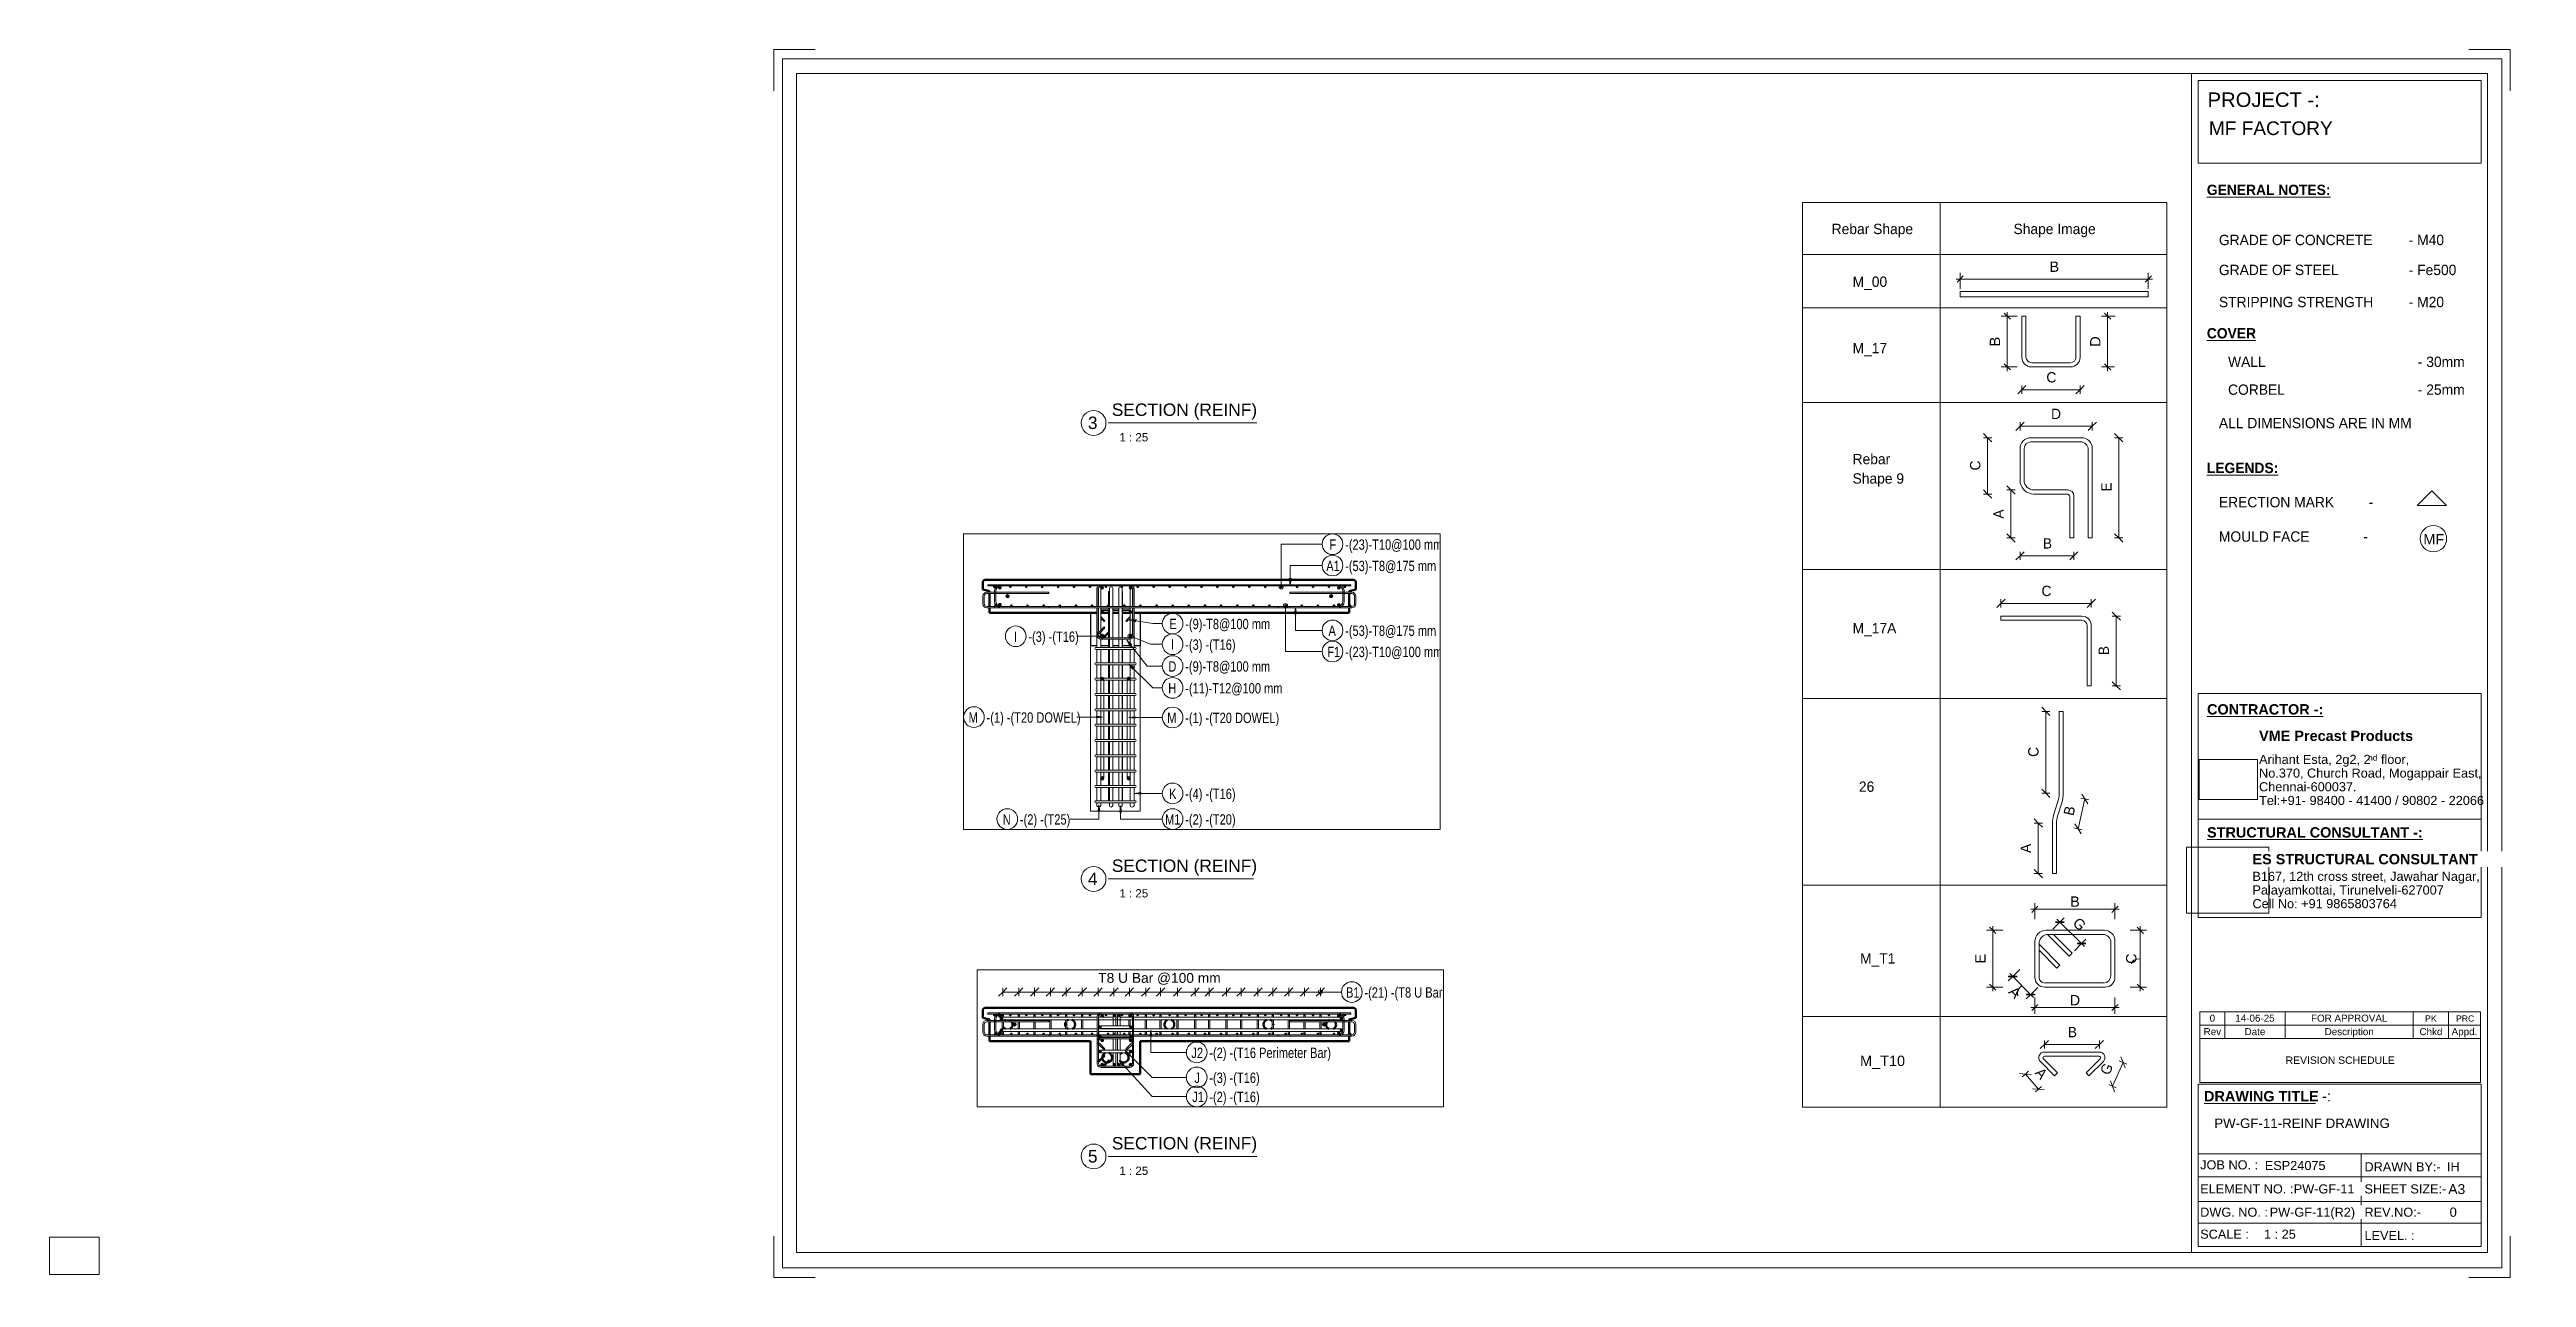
# Paper-space layout 'Layout1' of a CAD drawing. Header units: millimetres. Extents: x 0 to 599, y -1 to 296.
# The model-space entities are those that its viewports show. They can reach past a viewport. Long polylines and large blocks are cut down to what shows.
import ezdxf

# ---------------------------------------------------------------- set-up
doc = ezdxf.new("R2010")
doc.units = ezdxf.units.MM
for name, color, linetype, lineweight in [('A-ANNO-DIMS', 211, 'Continuous', 9), ('A-ANNO-DIMS-1', 211, 'Continuous', 9), ('A-ANNO-DIMS-25', 211, 'Continuous', 9), ('A-DETL-MBND', 5, 'Continuous', 18), ('A-DETL-THIN', 151, 'Continuous', 18), ('A-WALL', 113, 'Continuous', 25), ('G-ANNO-SCHD', 231, 'Continuous', 9), ('G-ANNO-TEXT', 231, 'Continuous', 9), ('G-ANNO-TTLB', 6, 'Continuous', 9), ('G-ANNO-TTLB-MEDM', 33, 'Continuous', 9), ('G-ANNO-TTLB-THIN', 151, 'Continuous', 9), ('S-BEAM', 12, 'Continuous', 18), ('S-RBAR', 171, 'Continuous', 18), ('S-RBAR-IDEN', 171, 'Continuous', 9)]:
    doc.layers.add(name, color=color, linetype=linetype, lineweight=lineweight)
doc.layers.add('G-ANNO-NPLT', color=191, linetype='Continuous')
doc.styles.add('Arial', font='arial.ttf', dxfattribs={"height": 59.53125})
doc.styles.add('Arial_1', font='arial.ttf', dxfattribs={"height": 3.5})
doc.styles.add('Arial_10', font='arial.ttf', dxfattribs={"height": 1.8})
doc.styles.add('Arial_11', font='arial.ttf', dxfattribs={"height": 1.7})
doc.styles.add('Arial_12', font='arial.ttf', dxfattribs={"height": 2})
doc.styles.add('Arial_13', font='arial.ttf', dxfattribs={"height": 3})
doc.styles.add('Arial_2', font='arial.ttf', dxfattribs={"height": 2.2})
doc.styles.add('Arial_3', font='arial.ttf', dxfattribs={"height": 2.4})
doc.styles.add('Arial_4', font='arial.ttf', dxfattribs={"height": 2.5})
doc.styles.add('Arial_5', font='arial.ttf', dxfattribs={"height": 1.42976})
doc.styles.add('Arial_6', font='arial.ttf', dxfattribs={"height": 2.25})
doc.styles.add('Arial_7', font='arial.ttf', dxfattribs={"height": 3.3})
doc.styles.add('Arial_8', font='arial.ttf', dxfattribs={"height": 2.3})
doc.styles.add('Arial_9', font='arial.ttf', dxfattribs={"height": 1.5})
doc.styles.add('Arial_B', font='arialbd.ttf', dxfattribs={"height": 2.5})
doc.styles.add('Nirmala UI Semilight', font='NirmalaS.ttf', dxfattribs={"width": 0.8, "height": 62.5})
doc.styles.add('Nirmala UI Semilight_1', font='NirmalaS.ttf', dxfattribs={"height": 2.5})
doc.styles.add('Nirmala UI Semilight_B', font='', dxfattribs={"height": 2.5})
doc.styles.get('Nirmala UI Semilight_B').set_extended_font_data('Nirmala UI Semilight', bold=True)
doc.dimstyles.new('Arrow_Filled_-_2_5_NI_UI_2', dxfattribs={"dimscale": 304.8, "dimtxt": 65.460247, "dimasz": 0.164042, "dimexe": 0.082021, "dimexo": 0.0625, "dimgap": 0.082021, "dimtad": 1, "dimdec": 0, "dimzin": 0, "dimdsep": 46, "dimtxsty": 'Nirmala UI Semilight', "dimblk1": 'OBLIQUE', "dimblk2": 'OBLIQUE', "dimsah": 1, "dimcen": 0.09, "dimazin": 0, "dimtfac": 1, "dimtdec": 4, "dimtix": 1, "dimtmove": 0, "dimatfit": 3, "dimfxl": 0.082021, "dimfxlon": 1, "dimtvp": 1, "dimtolj": 1, "dimtzin": 0, "dimarcsym": 2})
doc.dimstyles.new('Arrow_Filled_-_2_5_NI_UI_3', dxfattribs={"dimscale": 304.8, "dimtxt": 2.61841, "dimasz": 0.006562, "dimexe": 0.003281, "dimexo": 0.0625, "dimgap": 0.003281, "dimtad": 1, "dimdec": 0, "dimzin": 0, "dimdsep": 46, "dimtxsty": 'Nirmala UI Semilight_1', "dimblk1": 'OBLIQUE', "dimblk2": 'OBLIQUE', "dimsah": 1, "dimcen": 0.09, "dimazin": 0, "dimtfac": 1, "dimtdec": 4, "dimtix": 1, "dimtmove": 0, "dimatfit": 3, "dimfxl": 0.003281, "dimfxlon": 1, "dimtvp": 1, "dimtolj": 1, "dimtzin": 0, "dimarcsym": 2})
doc.dimstyles.new('Diagonal_-_2_5mm_Arial', dxfattribs={"dimscale": 304.8, "dimtxt": 2.550648, "dimasz": 0.004921, "dimexe": 0.004921, "dimexo": 0.0625, "dimgap": 0.003281, "dimtad": 1, "dimdec": 0, "dimzin": 0, "dimdsep": 46, "dimtxsty": 'Arial_4', "dimblk1": 'OBLIQUE', "dimblk2": 'OBLIQUE', "dimsah": 1, "dimcen": 0.09, "dimdle": 0.003281, "dimazin": 0, "dimtfac": 1, "dimtdec": 4, "dimtix": 1, "dimtmove": 0, "dimatfit": 3, "dimfxl": 0.007874, "dimfxlon": 1, "dimtvp": 1, "dimtolj": 1, "dimtzin": 0, "dimarcsym": 2})
doc.dimstyles.new('Diagonal_-_2_5mm_Arial_1', dxfattribs={"dimscale": 304.8, "dimtxt": 2.550648, "dimasz": 0.004921, "dimexe": 0.004921, "dimexo": 0.0625, "dimgap": 0.003281, "dimtad": 1, "dimdec": 0, "dimzin": 0, "dimdsep": 46, "dimtxsty": 'Arial_4', "dimblk1": 'OBLIQUE', "dimblk2": 'OBLIQUE', "dimsah": 1, "dimcen": 0.09, "dimdle": 0.003281, "dimazin": 0, "dimtfac": 1, "dimtdec": 4, "dimtix": 1, "dimtmove": 2, "dimatfit": 3, "dimfxl": 0.007874, "dimfxlon": 1, "dimtvp": 1, "dimtolj": 1, "dimtzin": 0, "dimarcsym": 2})
doc.dimstyles.new('Diagonal_-_2_5mm_Arial_2', dxfattribs={"dimscale": 304.8, "dimtxt": 2.550648, "dimasz": 0.004921, "dimexe": 0.004921, "dimexo": 0.004921, "dimgap": 0.003281, "dimtad": 1, "dimdec": 0, "dimzin": 0, "dimdsep": 46, "dimtxsty": 'Arial_4', "dimblk1": 'OBLIQUE', "dimblk2": 'OBLIQUE', "dimsah": 1, "dimcen": 0.09, "dimdle": 0.003281, "dimazin": 0, "dimtfac": 1, "dimtdec": 4, "dimtix": 1, "dimtmove": 0, "dimatfit": 3, "dimfxl": 1, "dimtvp": 1, "dimtfill": 1, "dimtolj": 1, "dimtzin": 0, "dimarcsym": 2})
doc.dimstyles.new('Diagonal_-_2_5mm_Arial_3', dxfattribs={"dimscale": 304.8, "dimtxt": 2.550648, "dimasz": 0.004921, "dimexe": 0.004921, "dimexo": 0.0625, "dimgap": 0.003281, "dimtad": 1, "dimdec": 0, "dimzin": 0, "dimdsep": 46, "dimtxsty": 'Arial_4', "dimblk1": 'OBLIQUE', "dimblk2": 'OBLIQUE', "dimsah": 1, "dimcen": 0.09, "dimdle": 0.003281, "dimazin": 0, "dimtfac": 1, "dimtdec": 4, "dimtix": 1, "dimtmove": 1, "dimatfit": 3, "dimfxl": 0.007874, "dimfxlon": 1, "dimtvp": 1, "dimtolj": 1, "dimtzin": 0, "dimarcsym": 2})
picture_1 = doc.add_image_def('image1.jpg', size_in_pixel=(996, 686))
picture_2 = doc.add_image_def('image2.jpg', size_in_pixel=(1600, 1280))

psp = doc.layouts.get("Layout1")

msp = doc.modelspace()

# ---------------------------------------------------------------- texts
at = {"layer": 'S-RBAR-IDEN', "char_height": 62.5, "attachment_point": 1, "style": 'Nirmala UI Semilight'}
for s, insert, width in [('-(23)-T10@100 mm', (15861.09, 13357.24), 695.8647), ('F', (15766.23, 13357.24), 40.0844), ('B1', (18950.11, 13238.62), 80.1687), ('-(21) -(T8 U Bar)', (19061.47, 13238.62), 577.215), ('-(53)-T8@175 mm', (15861.09, 13228.33), 662.1939), ('A1', (15747.03, 13228.33), 86.5822), ('-(9)-T8@100 mm', (14894.02, 12877.26), 618.9027), ('E', (14797.85, 12877.26), 43.2911), ('J2', (18014.68, 12873.56), 73.7552), ('-(2) -(T16 Perimeter Bar)', (18123.44, 12873.56), 873.8394), ('-(53)-T8@175 mm', (15861.09, 12836.44), 662.1939), ('A', (15760.23, 12836.44), 54.5147), ('I', (13858.33, 12800.59), 20.8439), ('-(3) -(T16)', (13945.3, 12800.59), 352.7425), ('I', (14807.05, 12752.33), 20.8439), ('-(3) -(T16)', (14894.02, 12752.33), 352.7425), ('J', (18033.18, 12722.69), 28.8607), ('-(3) -(T16)', (18123.44, 12722.69), 352.7425), ('-(23)-T10@100 mm', (15861.09, 12708.34), 695.8647), ('F1', (15752.93, 12708.34), 72.1519), ('-(9)-T8@100 mm', (14894.02, 12620.51), 618.9027), ('D', (14791.85, 12620.51), 57.7215), ('-(2) -(T16)', (18123.44, 12606.86), 352.7425), ('J1', (18019.98, 12606.86), 60.9282), ('H', (14791.15, 12488.44), 59.3249), ('-(11)-T12@100 mm', (14894.02, 12488.44), 670.2107), ('M', (13583.93, 12311.72), 73.7552), ('-(1) -(T20 DOWEL)', (13692.7, 12311.72), 658.9871), ('-(1) -(T20 DOWEL)', (14894.02, 12309.49), 658.9871), ('M', (14785.25, 12309.49), 73.7552), ('K', (14796.45, 11850.27), 46.4979), ('-(4) -(T16)', (14894.02, 11850.27), 354.3459), ('-(2) -(T25)', (13894.25, 11695.43), 365.5695), ('-(2) -(T20)', (14894.02, 11695.43), 365.5695), ('N', (13790.09, 11695.43), 62.5316), ('M1', (14772.05, 11695.43), 105.8227)]:
    msp.add_mtext(s, dxfattribs=dict(at, insert=insert, width=width))

# ---------------------------------------------------------------- blocks, each defined once
blk = doc.blocks.new('ES-Landscape-A3 - ES-Landscape-A3-502445-PW-GF-11-REINF DRAWING')
at = {"layer": 'G-ANNO-TTLB'}
for p, q in [((175.24, 296.27), (185.24, 296.27)), ((175.24, 296.27), (175.24, 286.27)), ((595.24, 296.27), (585.24, 296.27)), ((595.24, 296.27), (595.24, 286.27)), ((519.77, 140.54), (588.2, 140.54)), ((519.77, 86.33), (519.77, 140.54)), ((588.2, 86.33), (588.2, 140.54)), ((519.77, 110.14), (588.2, 110.14)), ((519.77, 6.78), (519.77, 46.03)), ((588.2, 6.78), (588.2, 46.03)), ((559.23, 29.2), (559.23, 6.78)), ((175.24, -0.73), (175.24, 9.27)), ((595.24, -0.73), (595.24, 9.27)), ((175.24, -0.73), (185.24, -0.73)), ((595.24, -0.73), (585.24, -0.73))]:
    blk.add_line(p, q, dxfattribs=at)
at = {"layer": 'G-ANNO-TTLB-MEDM'}
for p, q in [((180.73, 290.44), (180.73, 5.31)), ((180.73, 290.44), (589.79, 290.44)), ((518.17, 290.44), (518.17, 5.31)), ((519.77, 268.77), (519.77, 288.77)), ((519.77, 288.77), (588.2, 288.77)), ((588.2, 288.77), (588.2, 268.77)), ((589.79, 290.44), (589.79, 5.31)), ((588.2, 268.77), (519.77, 268.77)), ((519.77, 86.33), (588.2, 86.33)), ((519.77, 6.78), (588.2, 6.78)), ((180.73, 5.31), (589.79, 5.31))]:
    blk.add_line(p, q, dxfattribs=at)
at = {"layer": 'G-ANNO-TTLB-THIN'}
for p, q in [((177.29, 294.03), (177.29, 1.56)), ((593.23, 294.03), (177.29, 294.03)), ((593.23, 1.56), (593.23, 294.03)), ((519.77, 46.03), (588.2, 46.03)), ((519.77, 29.2), (588.2, 29.2)), ((519.77, 23.64), (588.2, 23.64)), ((519.77, 17.68), (588.2, 17.68)), ((519.77, 12.43), (588.2, 12.43)), ((177.29, 1.56), (593.23, 1.56))]:
    blk.add_line(p, q, dxfattribs=at)
at = {"layer": 'G-ANNO-TTLB', "char_height": 2.2, "attachment_point": 1, "style": 'Arial_2'}
for s, insert, width in [('No.370, Church Road, Mogappair East,', (534.5, 122.37), 63.4135), ('Tel:+91- 98400 - 41400 / 90802 - 22066 ', (534.5, 115.75), 65.2574), ('Chennai-600037.', (534.5, 119.06), 27.6582), ('Cell No: +91 9865803764', (532.9, 90.79), 41.0464), ('Palayamkottai, Tirunelveli-627007', (532.9, 94.09), 54.4346), ('JOB NO. :', (520.26, 27.61), 16.5949), ('DRAWN BY:-', (560, 27.14), 21.7257), ('ELEMENT NO. :', (520.26, 21.79), 26.5359), ('SHEET SIZE:-', (560, 21.79), 23.2489), ('DWG. NO. :', (520.26, 16.16), 19.481), ('REV.NO:-', (560, 16.16), 16.0338), ('SCALE :', (520.26, 10.84), 13.8692), ('LEVEL. :', (560, 10.53), 14.3502)]:
    blk.add_mtext(s, dxfattribs=dict(at, insert=insert, width=width))
at = {"layer": 'G-ANNO-TTLB'}
image = blk.add_image(picture_1, insert=(520, 114.84), size_in_units=(14.11, 9.72), dxfattribs=at)
image.dxf.flags = 7
image = blk.add_image(picture_2, insert=(516.95, 87.39), size_in_units=(19.92, 15.93), dxfattribs=at)
image.dxf.flags = 7
at = {"layer": 'G-ANNO-TTLB', "attachment_point": 1, "bg_fill": 3, "box_fill_scale": 1.25, "bg_fill_color": 256, "bg_fill_true_color": 13158600, "bg_fill_transparency": 0}
for s, insert, char_height, width, style in [('PROJECT -:', (522.05, 285.89), 3.5, 33.3502, 'Arial_1'), ('\\LCONTRACTOR -:', (521.92, 137.94), 2.5, 33.9114, 'Arial_B'), ('\\LSTRUCTURAL CONSULTANT -:', (521.92, 108.18), 2.5, 62.8523, 'Arial_B'), ('\\LDRAWING TITLE', (521.19, 44.36), 2.5, 33.4304, 'Arial_B'), ('A3', (580.27, 21.84), 2.4, 4.9705, 'Arial_3')]:
    blk.add_mtext(s, dxfattribs=dict(at, insert=insert, char_height=char_height, width=width, style=style))
at = {"layer": 'G-ANNO-TTLB', "char_height": 2.5, "attachment_point": 1, "style": 'Arial_B', "bg_fill": 3, "box_fill_scale": 1.25, "bg_fill_color": 256, "bg_fill_true_color": 13158600, "bg_fill_transparency": 0}
for s, insert, width in [('VME Precast Products', (534.5, 131.53), 45.135), ('ES STRUCTURAL CONSULTANT', (532.9, 101.7), 65.6582), ('\\fArial|b1|i0|c0|p34|; ', (548.78, 44.36), 1.2025)]:
    blk.add_mtext(s, dxfattribs=dict(at, insert=insert, width=width))
at = {"layer": 'G-ANNO-TTLB', "attachment_point": 1}
for s, insert, char_height, width, style in [('Arihant Esta, 2g2, 2', (534.5, 125.68), 2.2, 31.9873, 'Arial_2'), ('nd', (560.89, 125.72), 1.43, 2.7257, 'Arial_5'), (' floor,', (563.14, 125.68), 2.2, 9.1392, 'Arial_2'), ('B167, 12th cross street, Jawahar Nagar,', (532.9, 97.4), 2.2, 65.1772, 'Arial_2')]:
    blk.add_mtext(s, dxfattribs=dict(at, insert=insert, char_height=char_height, width=width, style=style))
at = {"layer": 'G-ANNO-TTLB', "insert": (549.77, 44.36), "char_height": 2.5, "width": 2.6456, "attachment_point": 1, "style": 'Arial_4', "bg_fill": 3, "box_fill_scale": 1.25, "bg_fill_color": 256, "bg_fill_true_color": 13158600, "bg_fill_transparency": 0}
blk.add_mtext('-:', dxfattribs=at)
blk = doc.blocks.new('Viewport - M_View Title-1040-PW-GF-11-REINF DRAWING')
at = {"layer": 'G-ANNO-TTLB'}
for start, end in [(360, 180), (180, 0)]:
    blk.add_arc((-3.5, 0), 3, start, end, dxfattribs=at)
blk = doc.blocks.new('DIMBLOCK89-PW-GF-11-REINF DRAWING')
at = {"layer": 'A-ANNO-DIMS-1'}
for p, q in [((461.19, 240.76), (508.71, 240.76)), ((462.19, 240.76), (462.19, 242.26)), ((462.19, 240.76), (462.19, 238.36)), ((507.71, 240.76), (507.71, 242.26)), ((507.71, 240.76), (507.71, 238.36))]:
    blk.add_line(p, q, dxfattribs=at)
at = {"layer": 'A-ANNO-DIMS-1', "lineweight": 35}
for p, q in [((462.19, 240.76), (461.44, 240.01)), ((462.19, 240.76), (462.94, 241.51)), ((507.71, 240.76), (506.96, 240.01)), ((507.71, 240.76), (508.46, 241.51))]:
    blk.add_line(p, q, dxfattribs=at)
at = {"layer": 'A-ANNO-DIMS-1', "color": 0, "insert": (483.8, 245), "char_height": 2.5, "width": 2.7782, "attachment_point": 1, "line_spacing_factor": 0.941778, "style": 'Arial_4'}
blk.add_mtext('B', dxfattribs=at)
blk = doc.blocks.new('_Oblique')
at = {"color": 0, "linetype": 'ByBlock', "lineweight": -2}
blk.add_line((-0.5, -0.5), (0.5, 0.5), dxfattribs=at)
blk = doc.blocks.new('DIMBLOCK90-PW-GF-11-REINF DRAWING')
at = {"layer": 'A-ANNO-DIMS-1'}
for p, q in [((473.6, 231.77), (472.1, 231.77)), ((473.6, 218.52), (473.6, 232.77)), ((473.6, 231.77), (476, 231.77)), ((473.6, 219.52), (472.1, 219.52)), ((473.6, 219.52), (476, 219.52))]:
    blk.add_line(p, q, dxfattribs=at)
at = {"layer": 'A-ANNO-DIMS-1', "lineweight": 35}
for p, q in [((473.6, 231.77), (472.85, 232.52)), ((473.6, 231.77), (474.35, 231.02)), ((473.6, 219.52), (472.85, 220.27)), ((473.6, 219.52), (474.35, 218.77))]:
    blk.add_line(p, q, dxfattribs=at)
at = {"layer": 'A-ANNO-DIMS-1', "color": 0, "insert": (469.35, 224.48), "char_height": 2.5, "width": 2.7782, "attachment_point": 1, "rotation": 90, "line_spacing_factor": 0.941778, "style": 'Arial_4'}
blk.add_mtext('B', dxfattribs=at)
blk = doc.blocks.new('DIMBLOCK91-PW-GF-11-REINF DRAWING')
at = {"layer": 'A-ANNO-DIMS-1'}
for p, q in [((497.87, 231.77), (496.37, 231.77)), ((497.87, 232.77), (497.87, 218.52)), ((497.87, 231.77), (499.68, 231.77)), ((497.87, 219.52), (496.37, 219.52)), ((497.87, 219.52), (499.57, 219.52))]:
    blk.add_line(p, q, dxfattribs=at)
at = {"layer": 'A-ANNO-DIMS-1', "lineweight": 35}
for p, q in [((497.87, 231.77), (497.12, 232.52)), ((497.87, 231.77), (498.62, 231.02)), ((497.87, 219.52), (497.12, 220.27)), ((497.87, 219.52), (498.62, 218.77))]:
    blk.add_line(p, q, dxfattribs=at)
at = {"layer": 'A-ANNO-DIMS-1', "color": 0, "insert": (493.63, 224.39), "char_height": 2.5, "width": 3.0137, "attachment_point": 1, "rotation": 90, "line_spacing_factor": 0.941778, "style": 'Arial_4', "bg_fill": 3, "box_fill_scale": 1.25, "bg_fill_color": 256, "bg_fill_true_color": 13158600, "bg_fill_transparency": 0}
blk.add_mtext('D', dxfattribs=at)
blk = doc.blocks.new('DIMBLOCK92-PW-GF-11-REINF DRAWING')
at = {"layer": 'A-ANNO-DIMS-1'}
for p, q in [((468.84, 202.39), (467.84, 203.39)), ((468.84, 202.39), (467.84, 202.39)), ((468.84, 188.77), (468.84, 202.39)), ((468.84, 202.39), (469.84, 201.39)), ((468.84, 202.39), (469.84, 202.39)), ((468.84, 188.77), (467.84, 189.77)), ((468.84, 188.77), (467.84, 188.77)), ((468.84, 188.77), (469.84, 187.77)), ((468.84, 188.77), (469.84, 188.77))]:
    blk.add_line(p, q, dxfattribs=at)
at = {"layer": 'A-ANNO-DIMS-1', "color": 0, "insert": (464.58, 194.46), "char_height": 2.5, "width": 2.6851, "attachment_point": 1, "rotation": 90, "line_spacing_factor": 1.142579, "style": 'Nirmala UI Semilight_1'}
blk.add_mtext('C', dxfattribs=at)
blk = doc.blocks.new('DIMBLOCK93-PW-GF-11-REINF DRAWING')
at = {"layer": 'A-ANNO-DIMS-1'}
for p, q in [((472.05, 162.32), (471.05, 161.32)), ((472.05, 162.32), (473.05, 163.32)), ((472.05, 162.32), (472.05, 163.32)), ((472.05, 162.32), (493.92, 162.32)), ((472.05, 162.32), (472.05, 161.32)), ((493.92, 162.32), (492.92, 161.32)), ((493.92, 162.32), (494.92, 163.32)), ((493.92, 162.32), (493.92, 163.32)), ((493.92, 162.32), (493.92, 161.32))]:
    blk.add_line(p, q, dxfattribs=at)
at = {"layer": 'A-ANNO-DIMS-1', "color": 0, "insert": (481.87, 166.58), "char_height": 2.5, "width": 2.6851, "attachment_point": 1, "line_spacing_factor": 1.142579, "style": 'Nirmala UI Semilight_1'}
blk.add_mtext('C', dxfattribs=at)
blk = doc.blocks.new('DIMBLOCK94-PW-GF-11-REINF DRAWING')
at = {"layer": 'A-ANNO-DIMS-1'}
for p, q in [((499.95, 159.22), (498.95, 160.22)), ((499.95, 159.22), (498.95, 159.22)), ((499.95, 142.37), (499.95, 159.22)), ((499.95, 159.22), (500.95, 158.22)), ((499.95, 159.22), (500.95, 159.22)), ((499.95, 142.37), (498.95, 143.37)), ((499.95, 142.37), (498.95, 142.37)), ((499.95, 142.37), (500.95, 141.37)), ((499.95, 142.37), (500.95, 142.37))]:
    blk.add_line(p, q, dxfattribs=at)
at = {"layer": 'A-ANNO-DIMS-1', "color": 0, "insert": (495.69, 149.79), "char_height": 2.5, "width": 2.3994, "attachment_point": 1, "rotation": 90, "line_spacing_factor": 1.142579, "style": 'Nirmala UI Semilight_1'}
blk.add_mtext('B', dxfattribs=at)
blk = doc.blocks.new('DIMBLOCK95-PW-GF-11-REINF DRAWING')
at = {"layer": 'A-ANNO-DIMS-1'}
for p, q in [((481.09, 109.18), (480.09, 110.18)), ((481.09, 109.18), (480.09, 109.18)), ((481.09, 96.97), (481.09, 109.18)), ((481.09, 109.18), (482.09, 108.18)), ((481.09, 109.18), (482.09, 109.18)), ((481.09, 96.97), (480.09, 97.97)), ((481.09, 96.97), (480.09, 96.97)), ((481.09, 96.97), (482.09, 95.97)), ((481.09, 96.97), (482.09, 96.97))]:
    blk.add_line(p, q, dxfattribs=at)
at = {"layer": 'A-ANNO-DIMS-1', "color": 0, "insert": (476.83, 101.94), "char_height": 2.5, "width": 2.7422, "attachment_point": 1, "rotation": 90, "line_spacing_factor": 1.142579, "style": 'Nirmala UI Semilight_1'}
blk.add_mtext('A', dxfattribs=at)
blk = doc.blocks.new('DIMBLOCK96-PW-GF-11-REINF DRAWING')
at = {"layer": 'A-ANNO-DIMS-1'}
for p, q in [((490.71, 107.78), (492.35, 115)), ((492.35, 115), (491.37, 115.22)), ((492.35, 115), (491.59, 116.19)), ((492.35, 115), (493.1, 113.8)), ((492.35, 115), (493.32, 114.78)), ((490.71, 107.78), (489.73, 108)), ((490.71, 107.78), (489.96, 108.97)), ((490.71, 107.78), (491.46, 106.58)), ((490.71, 107.78), (491.69, 107.56))]:
    blk.add_line(p, q, dxfattribs=at)
at = {"layer": 'A-ANNO-DIMS-1', "color": 0, "insert": (487.15, 111.35), "char_height": 2.5, "width": 2.3994, "attachment_point": 1, "rotation": 77.23618, "line_spacing_factor": 1.142579, "style": 'Nirmala UI Semilight_1'}
blk.add_mtext('B', dxfattribs=at)
blk = doc.blocks.new('DIMBLOCK97-PW-GF-11-REINF DRAWING')
at = {"layer": 'A-ANNO-DIMS-1'}
for p, q in [((482.92, 136.19), (481.92, 137.19)), ((482.92, 136.19), (481.92, 136.19)), ((482.92, 116.4), (482.92, 136.19)), ((482.92, 136.19), (483.92, 135.19)), ((482.92, 136.19), (483.92, 136.19)), ((482.92, 116.4), (481.92, 117.4)), ((482.92, 116.4), (481.92, 116.4)), ((482.92, 116.4), (483.92, 115.4)), ((482.92, 116.4), (483.92, 116.4))]:
    blk.add_line(p, q, dxfattribs=at)
at = {"layer": 'A-ANNO-DIMS-1', "color": 0, "insert": (478.65, 125.18), "char_height": 2.5, "width": 2.6851, "attachment_point": 1, "rotation": 90, "line_spacing_factor": 1.142579, "style": 'Nirmala UI Semilight_1'}
blk.add_mtext('C', dxfattribs=at)
blk = doc.blocks.new('DIMBLOCK98-PW-GF-11-REINF DRAWING')
at = {"layer": 'A-ANNO-DIMS-1'}
for p, q in [((477.12, 213.99), (476.12, 212.99)), ((477.12, 213.99), (478.12, 214.99)), ((477.12, 213.99), (477.12, 214.99)), ((477.12, 213.99), (491.21, 213.99)), ((477.12, 213.99), (477.12, 212.99)), ((491.21, 213.99), (490.21, 212.99)), ((491.21, 213.99), (492.21, 214.99)), ((491.21, 213.99), (491.21, 214.99)), ((491.21, 213.99), (491.21, 212.99))]:
    blk.add_line(p, q, dxfattribs=at)
at = {"layer": 'A-ANNO-DIMS-1', "color": 0, "insert": (483.05, 218.25), "char_height": 2.5, "width": 2.6851, "attachment_point": 1, "line_spacing_factor": 1.142579, "style": 'Nirmala UI Semilight_1'}
blk.add_mtext('C', dxfattribs=at)
blk = doc.blocks.new('DIMBLOCK99-PW-GF-11-REINF DRAWING')
at = {"layer": 'A-ANNO-DIMS-1'}
for p, q in [((476.67, 173.82), (475.67, 172.82)), ((476.67, 173.82), (477.67, 174.82)), ((476.67, 173.82), (476.67, 174.82)), ((476.67, 173.82), (489.69, 173.82)), ((476.67, 173.82), (476.67, 172.82)), ((489.69, 173.82), (488.69, 172.82)), ((489.69, 173.82), (490.69, 174.82)), ((489.69, 173.82), (489.69, 174.82)), ((489.69, 173.82), (489.69, 172.82))]:
    blk.add_line(p, q, dxfattribs=at)
at = {"layer": 'A-ANNO-DIMS-1', "color": 0, "insert": (482.18, 178.08), "char_height": 2.5, "width": 2.3994, "attachment_point": 1, "line_spacing_factor": 1.142579, "style": 'Nirmala UI Semilight_1'}
blk.add_mtext('B', dxfattribs=at)
blk = doc.blocks.new('DIMBLOCK100-PW-GF-11-REINF DRAWING')
at = {"layer": 'A-ANNO-DIMS-1'}
for p, q in [((474.49, 189.77), (473.49, 190.77)), ((474.49, 189.77), (473.49, 189.77)), ((474.49, 178.14), (474.49, 189.77)), ((474.49, 189.77), (475.49, 188.77)), ((474.49, 189.77), (475.49, 189.77)), ((474.49, 178.14), (473.49, 179.14)), ((474.49, 178.14), (473.49, 178.14)), ((474.49, 178.14), (475.49, 177.14)), ((474.49, 178.14), (475.49, 178.14))]:
    blk.add_line(p, q, dxfattribs=at)
at = {"layer": 'A-ANNO-DIMS-1', "color": 0, "insert": (470.23, 182.81), "char_height": 2.5, "width": 2.7422, "attachment_point": 1, "rotation": 90, "line_spacing_factor": 1.142579, "style": 'Nirmala UI Semilight_1'}
blk.add_mtext('A', dxfattribs=at)
blk = doc.blocks.new('DIMBLOCK101-PW-GF-11-REINF DRAWING')
at = {"layer": 'A-ANNO-DIMS-1'}
for p, q in [((476.67, 205.14), (475.67, 204.14)), ((476.67, 205.14), (477.67, 206.14)), ((476.67, 205.14), (476.67, 206.14)), ((476.67, 205.14), (494.16, 205.14)), ((476.67, 205.14), (476.67, 204.14)), ((494.16, 205.14), (493.16, 204.14)), ((494.16, 205.14), (495.16, 206.14)), ((494.16, 205.14), (494.16, 206.14)), ((494.16, 205.14), (494.16, 204.14))]:
    blk.add_line(p, q, dxfattribs=at)
at = {"layer": 'A-ANNO-DIMS-1', "color": 0, "insert": (484.18, 209.4), "char_height": 2.5, "width": 2.9707, "attachment_point": 1, "line_spacing_factor": 1.142579, "style": 'Nirmala UI Semilight_1'}
blk.add_mtext('D', dxfattribs=at)
blk = doc.blocks.new('DIMBLOCK102-PW-GF-11-REINF DRAWING')
at = {"layer": 'A-ANNO-DIMS-1'}
for p, q in [((500.57, 202.39), (499.57, 203.39)), ((500.57, 202.39), (499.57, 202.39)), ((500.57, 178.14), (500.57, 202.39)), ((500.57, 202.39), (501.57, 201.39)), ((500.57, 202.39), (501.57, 202.39)), ((500.57, 178.14), (499.57, 179.14)), ((500.57, 178.14), (499.57, 178.14)), ((500.57, 178.14), (501.57, 177.14)), ((500.57, 178.14), (501.57, 178.14))]:
    blk.add_line(p, q, dxfattribs=at)
at = {"layer": 'A-ANNO-DIMS-1', "color": 0, "insert": (496.31, 189.36), "char_height": 2.5, "width": 2.1709, "attachment_point": 1, "rotation": 90, "line_spacing_factor": 1.142579, "style": 'Nirmala UI Semilight_1'}
blk.add_mtext('E', dxfattribs=at)
blk = doc.blocks.new('DIMBLOCK103-PW-GF-11-REINF DRAWING')
at = {"layer": 'A-ANNO-DIMS-1'}
for p, q in [((479.27, 88.32), (500.64, 88.32)), ((480.27, 88.32), (480.27, 89.82)), ((480.27, 88.32), (480.27, 85.92)), ((499.64, 88.32), (499.64, 89.82)), ((499.64, 88.32), (499.64, 85.92))]:
    blk.add_line(p, q, dxfattribs=at)
at = {"layer": 'A-ANNO-DIMS-1', "lineweight": 35}
for p, q in [((480.27, 88.32), (479.52, 87.57)), ((480.27, 88.32), (481.02, 89.07)), ((499.64, 88.32), (498.89, 87.57)), ((499.64, 88.32), (500.39, 89.07))]:
    blk.add_line(p, q, dxfattribs=at)
at = {"layer": 'A-ANNO-DIMS-1', "color": 0, "insert": (488.8, 91.44), "char_height": 2.5, "width": 2.7782, "attachment_point": 1, "line_spacing_factor": 0.941778, "style": 'Arial_4'}
blk.add_mtext('B', dxfattribs=at)
blk = doc.blocks.new('DIMBLOCK104-PW-GF-11-REINF DRAWING')
at = {"layer": 'A-ANNO-DIMS-1', "lineweight": 35}
for p, q in [((470.08, 83.24), (469.33, 83.99)), ((470.08, 83.24), (470.83, 82.49)), ((470.08, 69.5), (469.33, 70.25)), ((470.08, 69.5), (470.83, 68.75))]:
    blk.add_line(p, q, dxfattribs=at)
at = {"layer": 'A-ANNO-DIMS-1'}
for p, q in [((470.08, 68.5), (470.08, 84.24)), ((470.08, 83.24), (468.58, 83.24)), ((470.08, 83.24), (472.48, 83.24)), ((470.08, 69.5), (468.58, 69.5)), ((470.08, 69.5), (472.48, 69.5))]:
    blk.add_line(p, q, dxfattribs=at)
at = {"layer": 'A-ANNO-DIMS-1', "color": 0, "insert": (465.84, 75.21), "char_height": 2.5, "width": 2.7782, "attachment_point": 1, "rotation": 90, "line_spacing_factor": 0.941778, "style": 'Arial_4'}
blk.add_mtext('E', dxfattribs=at)
blk = doc.blocks.new('DIMBLOCK105-PW-GF-11-REINF DRAWING')
at = {"layer": 'A-ANNO-DIMS-1'}
for p, q in [((480.27, 64.57), (480.27, 66.97)), ((499.64, 64.57), (499.64, 66.97)), ((479.27, 64.57), (500.64, 64.57)), ((480.27, 64.57), (480.27, 63.07)), ((499.64, 64.57), (499.64, 63.07))]:
    blk.add_line(p, q, dxfattribs=at)
at = {"layer": 'A-ANNO-DIMS-1', "lineweight": 35}
for p, q in [((480.27, 64.57), (479.52, 63.82)), ((480.27, 64.57), (481.02, 65.32)), ((499.64, 64.57), (498.89, 63.82)), ((499.64, 64.57), (500.39, 65.32))]:
    blk.add_line(p, q, dxfattribs=at)
at = {"layer": 'A-ANNO-DIMS-1', "color": 0, "insert": (488.7, 67.59), "char_height": 2.5, "width": 3.0137, "attachment_point": 1, "line_spacing_factor": 0.941778, "style": 'Arial_4'}
blk.add_mtext('D', dxfattribs=at)
blk = doc.blocks.new('DIMBLOCK106-PW-GF-11-REINF DRAWING')
at = {"layer": 'A-ANNO-DIMS-1', "lineweight": 35}
for p, q in [((505.76, 83.24), (505.01, 83.99)), ((505.76, 83.24), (506.51, 82.49)), ((505.76, 69.5), (505.01, 70.25)), ((505.76, 69.5), (506.51, 68.75))]:
    blk.add_line(p, q, dxfattribs=at)
at = {"layer": 'A-ANNO-DIMS-1'}
for p, q in [((505.76, 84.24), (505.76, 68.5)), ((505.76, 83.24), (503.36, 83.24)), ((505.76, 83.24), (507.26, 83.24)), ((505.76, 69.5), (503.36, 69.5)), ((505.76, 69.5), (507.26, 69.5))]:
    blk.add_line(p, q, dxfattribs=at)
blk.add_ellipse((505.76, 75.11), major_axis=(-2.15, 0), ratio=0.58469, start_param=4.712389, end_param=6.283185, dxfattribs=at)
at = {"layer": 'A-ANNO-DIMS-1', "color": 0, "insert": (502.33, 75.11), "char_height": 2.5, "width": 3.0137, "attachment_point": 1, "rotation": 90, "line_spacing_factor": 0.941778, "style": 'Arial_4'}
blk.add_mtext('C', dxfattribs=at)
blk = doc.blocks.new('DIMBLOCK107-PW-GF-11-REINF DRAWING')
at = {"layer": 'A-ANNO-DIMS-1', "lineweight": 35}
for p, q in [((474.9, 72.08), (473.84, 72.08)), ((474.9, 72.08), (475.96, 72.08)), ((479.25, 67.73), (478.19, 67.73)), ((479.25, 67.73), (480.31, 67.73))]:
    blk.add_line(p, q, dxfattribs=at)
at = {"layer": 'A-ANNO-DIMS-1'}
for p, q in [((474.9, 72.08), (473.84, 71.02)), ((479.96, 67.02), (474.2, 72.78)), ((474.9, 72.08), (476.6, 73.77)), ((479.25, 67.73), (478.19, 66.67)), ((479.25, 67.73), (480.95, 69.42))]:
    blk.add_line(p, q, dxfattribs=at)
blk.add_ellipse((477.9, 69.08), major_axis=(1.68, 1.68), ratio=0.487907, start_param=1.570796, end_param=3.141593, dxfattribs=at)
at = {"layer": 'A-ANNO-DIMS-1', "color": 0, "insert": (475.49, 69.95), "char_height": 2.5, "width": 2.7782, "attachment_point": 1, "rotation": 315, "line_spacing_factor": 0.941778, "style": 'Arial_4'}
blk.add_mtext('A', dxfattribs=at)
blk = doc.blocks.new('DIMBLOCK108-PW-GF-11-REINF DRAWING')
at = {"layer": 'A-ANNO-DIMS-1'}
for p, q in [((486.32, 85.23), (484.63, 83.53)), ((492.24, 79.3), (485.62, 85.93)), ((486.32, 85.23), (487.38, 86.29)), ((491.54, 80.01), (489.84, 78.31)), ((491.54, 80.01), (492.6, 81.07))]:
    blk.add_line(p, q, dxfattribs=at)
at = {"layer": 'A-ANNO-DIMS-1', "lineweight": 35}
for p, q in [((486.32, 85.23), (485.26, 85.23)), ((486.32, 85.23), (487.38, 85.23)), ((491.54, 80.01), (490.48, 80.01)), ((491.54, 80.01), (492.6, 80.01))]:
    blk.add_line(p, q, dxfattribs=at)
at = {"layer": 'A-ANNO-DIMS-1', "color": 0, "insert": (490.98, 86.58), "char_height": 2.5, "width": 3.2491, "attachment_point": 1, "rotation": 315, "line_spacing_factor": 0.941778, "style": 'Arial_4'}
blk.add_mtext('G', dxfattribs=at)
blk = doc.blocks.new('DIMBLOCK109-PW-GF-11-REINF DRAWING')
at = {"layer": 'A-ANNO-DIMS-1'}
for p, q in [((482.57, 55.62), (481.57, 54.62)), ((482.57, 55.62), (483.57, 56.62)), ((482.57, 55.62), (482.57, 56.62)), ((482.57, 55.62), (495.89, 55.62)), ((482.57, 55.62), (482.57, 54.62)), ((495.89, 55.62), (494.89, 54.62)), ((495.89, 55.62), (496.89, 56.62)), ((495.89, 55.62), (495.89, 56.62)), ((495.89, 55.62), (495.89, 54.62))]:
    blk.add_line(p, q, dxfattribs=at)
at = {"layer": 'A-ANNO-DIMS-1', "color": 0, "insert": (488.23, 59.88), "char_height": 2.5, "width": 2.3994, "attachment_point": 1, "line_spacing_factor": 1.142579, "style": 'Nirmala UI Semilight_1'}
blk.add_mtext('B', dxfattribs=at)
blk = doc.blocks.new('DIMBLOCK110-PW-GF-11-REINF DRAWING')
at = {"layer": 'A-ANNO-DIMS-1'}
for p, q in [((477.98, 48.48), (476.57, 48.59)), ((477.98, 48.48), (477.22, 47.83)), ((477.98, 48.48), (478.73, 49.14)), ((481.14, 44.8), (477.98, 48.48)), ((477.98, 48.48), (479.39, 48.38)), ((481.14, 44.8), (479.73, 44.91)), ((481.14, 44.8), (480.38, 44.15)), ((481.14, 44.8), (481.9, 45.45)), ((481.14, 44.8), (482.55, 44.7))]:
    blk.add_line(p, q, dxfattribs=at)
at = {"layer": 'A-ANNO-DIMS-1', "color": 0, "insert": (482.05, 50.29), "char_height": 2.5, "width": 2.7422, "attachment_point": 1, "rotation": 310.67704, "line_spacing_factor": 1.142579, "style": 'Nirmala UI Semilight_1'}
blk.add_mtext('A', dxfattribs=at)
blk = doc.blocks.new('DIMBLOCK111-PW-GF-11-REINF DRAWING')
at = {"layer": 'A-ANNO-DIMS-1'}
for p, q in [((499.05, 45.53), (501.59, 51.28)), ((501.59, 51.28), (500.68, 51.69)), ((501.59, 51.28), (501.08, 52.6)), ((501.59, 51.28), (502.1, 49.96)), ((501.59, 51.28), (502.5, 50.88)), ((499.05, 45.53), (498.13, 45.93)), ((499.05, 45.53), (498.54, 46.84)), ((499.05, 45.53), (499.56, 44.21)), ((499.05, 45.53), (499.96, 45.12))]:
    blk.add_line(p, q, dxfattribs=at)
at = {"layer": 'A-ANNO-DIMS-1', "color": 0, "insert": (495.93, 49.02), "char_height": 2.5, "width": 2.9136, "attachment_point": 1, "rotation": 66.15853, "line_spacing_factor": 1.142579, "style": 'Nirmala UI Semilight_1'}
blk.add_mtext('G', dxfattribs=at)
blk = doc.blocks.new('M_Rebar Tag_rfa Dimension - ARROW-793927-Elevation Top 2')
at = {"layer": 'S-RBAR-IDEN'}
blk.add_circle((12177.28, 12807.64), 62.5, dxfattribs=at)
blk = doc.blocks.new('M_Rebar Tag_rfa Dimension - DOT-793929-Elevation Top 2')
at = {"layer": 'S-RBAR-IDEN'}
blk.add_circle((12177.28, 12679.54), 62.5, dxfattribs=at)
blk = doc.blocks.new('M_Rebar Tag_rfa MARK - DOT 1 MM-794228-Elevation Top 2')
at = {"layer": 'S-RBAR-IDEN'}
blk.add_circle((11210.2, 12723.53), 62.5, dxfattribs=at)
blk = doc.blocks.new('M_Rebar Tag_rfa MARK - ARROW-794226-Elevation Top 2')
at = {"layer": 'S-RBAR-IDEN'}
blk.add_circle((11210.2, 12280.69), 62.5, dxfattribs=at)
blk = doc.blocks.new('M_Rebar Tag_rfa MARK - ARROW-794226-Elevation Top 3')
at = {"layer": 'S-RBAR-IDEN'}
blk.add_circle((11356.09, 12693.89), 62.5, dxfattribs=at)
blk = doc.blocks.new('DIMBLOCK57-Elevation Top 3')
at = {"layer": 'A-ANNO-DIMS-25'}
for p, q in [((18699.28, 13209.92), (18724.28, 13234.92)), ((18699.28, 13209.92), (18699.28, 13234.92)), ((18795.34, 13209.92), (18820.34, 13234.92)), ((18795.34, 13209.92), (18795.34, 13234.92)), ((18699.28, 13209.92), (18674.28, 13184.92)), ((18795.34, 13209.92), (18699.28, 13209.92)), ((18699.28, 13209.92), (18699.28, 13184.92)), ((18795.34, 13209.92), (18770.34, 13184.92)), ((18795.34, 13209.92), (18795.34, 13184.92))]:
    blk.add_line(p, q, dxfattribs=at)
blk = doc.blocks.new('DIMBLOCK58-Elevation Top 3')
at = {"layer": 'A-ANNO-DIMS-25'}
for p, q in [((18603.23, 13209.92), (18628.23, 13234.92)), ((18603.23, 13209.92), (18603.23, 13234.92)), ((18699.28, 13209.92), (18724.28, 13234.92)), ((18699.28, 13209.92), (18699.28, 13234.92)), ((18603.23, 13209.92), (18578.23, 13184.92)), ((18699.28, 13209.92), (18603.23, 13209.92)), ((18603.23, 13209.92), (18603.23, 13184.92)), ((18699.28, 13209.92), (18674.28, 13184.92)), ((18699.28, 13209.92), (18699.28, 13184.92))]:
    blk.add_line(p, q, dxfattribs=at)
blk = doc.blocks.new('DIMBLOCK59-Elevation Top 3')
at = {"layer": 'A-ANNO-DIMS-25'}
for p, q in [((18507.18, 13209.92), (18532.18, 13234.92)), ((18507.18, 13209.92), (18507.18, 13234.92)), ((18603.23, 13209.92), (18628.23, 13234.92)), ((18603.23, 13209.92), (18603.23, 13234.92)), ((18507.18, 13209.92), (18482.18, 13184.92)), ((18603.23, 13209.92), (18507.18, 13209.92)), ((18507.18, 13209.92), (18507.18, 13184.92)), ((18603.23, 13209.92), (18578.23, 13184.92)), ((18603.23, 13209.92), (18603.23, 13184.92))]:
    blk.add_line(p, q, dxfattribs=at)
blk = doc.blocks.new('DIMBLOCK60-Elevation Top 3')
at = {"layer": 'A-ANNO-DIMS-25'}
for p, q in [((18417.38, 13209.92), (18442.38, 13234.92)), ((18417.38, 13209.92), (18417.38, 13234.92)), ((18507.18, 13209.92), (18532.18, 13234.92)), ((18507.18, 13209.92), (18507.18, 13234.92)), ((18417.38, 13209.92), (18392.38, 13184.92)), ((18507.18, 13209.92), (18417.38, 13209.92)), ((18417.38, 13209.92), (18417.38, 13184.92)), ((18507.18, 13209.92), (18482.18, 13184.92)), ((18507.18, 13209.92), (18507.18, 13184.92))]:
    blk.add_line(p, q, dxfattribs=at)
blk = doc.blocks.new('DIMBLOCK61-Elevation Top 3')
at = {"layer": 'A-ANNO-DIMS-25'}
for p, q in [((18315.08, 13209.92), (18340.08, 13234.92)), ((18315.08, 13209.92), (18315.08, 13234.92)), ((18417.38, 13209.92), (18442.38, 13234.92)), ((18417.38, 13209.92), (18417.38, 13234.92)), ((18315.08, 13209.92), (18290.08, 13184.92)), ((18417.38, 13209.92), (18315.08, 13209.92)), ((18315.08, 13209.92), (18315.08, 13184.92)), ((18417.38, 13209.92), (18392.38, 13184.92)), ((18417.38, 13209.92), (18417.38, 13184.92))]:
    blk.add_line(p, q, dxfattribs=at)
blk = doc.blocks.new('DIMBLOCK62-Elevation Top 3')
at = {"layer": 'A-ANNO-DIMS-25'}
for p, q in [((18226.53, 13209.92), (18251.53, 13234.92)), ((18226.53, 13209.92), (18226.53, 13234.92)), ((18315.08, 13209.92), (18340.08, 13234.92)), ((18315.08, 13209.92), (18315.08, 13234.92)), ((18226.53, 13209.92), (18201.53, 13184.92)), ((18315.08, 13209.92), (18226.53, 13209.92)), ((18226.53, 13209.92), (18226.53, 13184.92)), ((18315.08, 13209.92), (18290.08, 13184.92)), ((18315.08, 13209.92), (18315.08, 13184.92))]:
    blk.add_line(p, q, dxfattribs=at)
blk = doc.blocks.new('DIMBLOCK63-Elevation Top 3')
at = {"layer": 'A-ANNO-DIMS-25'}
for p, q in [((18122.98, 13209.92), (18147.98, 13234.92)), ((18122.98, 13209.92), (18122.98, 13234.92)), ((18226.53, 13209.92), (18251.53, 13234.92)), ((18226.53, 13209.92), (18226.53, 13234.92)), ((18122.98, 13209.92), (18097.98, 13184.92)), ((18226.53, 13209.92), (18122.98, 13209.92)), ((18122.98, 13209.92), (18122.98, 13184.92)), ((18226.53, 13209.92), (18201.53, 13184.92)), ((18226.53, 13209.92), (18226.53, 13184.92))]:
    blk.add_line(p, q, dxfattribs=at)
blk = doc.blocks.new('DIMBLOCK64-Elevation Top 3')
at = {"layer": 'A-ANNO-DIMS-25'}
for p, q in [((18036.93, 13209.92), (18061.93, 13234.92)), ((18036.93, 13209.92), (18036.93, 13234.92)), ((18122.98, 13209.92), (18147.98, 13234.92)), ((18122.98, 13209.92), (18122.98, 13234.92)), ((18036.93, 13209.92), (18011.93, 13184.92)), ((18122.98, 13209.92), (18036.93, 13209.92)), ((18036.93, 13209.92), (18036.93, 13184.92)), ((18122.98, 13209.92), (18097.98, 13184.92)), ((18122.98, 13209.92), (18122.98, 13184.92))]:
    blk.add_line(p, q, dxfattribs=at)
blk = doc.blocks.new('DIMBLOCK65-Elevation Top 3')
at = {"layer": 'A-ANNO-DIMS-25'}
for p, q in [((17930.88, 13209.92), (17955.88, 13234.92)), ((17930.88, 13209.92), (17930.88, 13234.92)), ((18036.93, 13209.92), (18061.93, 13234.92)), ((18036.93, 13209.92), (18036.93, 13234.92)), ((17930.88, 13209.92), (17905.88, 13184.92)), ((18036.93, 13209.92), (17930.88, 13209.92)), ((17930.88, 13209.92), (17930.88, 13184.92)), ((18036.93, 13209.92), (18011.93, 13184.92)), ((18036.93, 13209.92), (18036.93, 13184.92))]:
    blk.add_line(p, q, dxfattribs=at)
blk = doc.blocks.new('DIMBLOCK66-Elevation Top 3')
at = {"layer": 'A-ANNO-DIMS-25'}
for p, q in [((17828.58, 13209.92), (17853.58, 13234.92)), ((17828.58, 13209.92), (17828.58, 13234.92)), ((17930.88, 13209.92), (17955.88, 13234.92)), ((17930.88, 13209.92), (17930.88, 13234.92)), ((17828.58, 13209.92), (17803.58, 13184.92)), ((17930.88, 13209.92), (17828.58, 13209.92)), ((17828.58, 13209.92), (17828.58, 13184.92)), ((17930.88, 13209.92), (17905.88, 13184.92)), ((17930.88, 13209.92), (17930.88, 13184.92))]:
    blk.add_line(p, q, dxfattribs=at)
blk = doc.blocks.new('DIMBLOCK67-Elevation Top 3')
at = {"layer": 'A-ANNO-DIMS-25'}
for p, q in [((17738.78, 13209.92), (17763.78, 13234.92)), ((17738.78, 13209.92), (17738.78, 13234.92)), ((17828.58, 13209.92), (17853.58, 13234.92)), ((17828.58, 13209.92), (17828.58, 13234.92)), ((17738.78, 13209.92), (17713.78, 13184.92)), ((17828.58, 13209.92), (17738.78, 13209.92)), ((17738.78, 13209.92), (17738.78, 13184.92)), ((17828.58, 13209.92), (17803.58, 13184.92)), ((17828.58, 13209.92), (17828.58, 13184.92))]:
    blk.add_line(p, q, dxfattribs=at)
blk = doc.blocks.new('DIMBLOCK68-Elevation Top 3')
at = {"layer": 'A-ANNO-DIMS-25'}
for p, q in [((17640.23, 13209.92), (17665.23, 13234.92)), ((17640.23, 13209.92), (17640.23, 13234.92)), ((17738.78, 13209.92), (17763.78, 13234.92)), ((17738.78, 13209.92), (17738.78, 13234.92)), ((17640.23, 13209.92), (17615.23, 13184.92)), ((17738.78, 13209.92), (17640.23, 13209.92)), ((17640.23, 13209.92), (17640.23, 13184.92)), ((17738.78, 13209.92), (17713.78, 13184.92)), ((17738.78, 13209.92), (17738.78, 13184.92))]:
    blk.add_line(p, q, dxfattribs=at)
blk = doc.blocks.new('DIMBLOCK69-Elevation Top 3')
at = {"layer": 'A-ANNO-DIMS-25'}
for p, q in [((17546.68, 13209.92), (17571.68, 13234.92)), ((17546.68, 13209.92), (17546.68, 13234.92)), ((17640.23, 13209.92), (17665.23, 13234.92)), ((17640.23, 13209.92), (17640.23, 13234.92)), ((17546.68, 13209.92), (17521.68, 13184.92)), ((17640.23, 13209.92), (17546.68, 13209.92)), ((17546.68, 13209.92), (17546.68, 13184.92)), ((17640.23, 13209.92), (17615.23, 13184.92)), ((17640.23, 13209.92), (17640.23, 13184.92))]:
    blk.add_line(p, q, dxfattribs=at)
blk = doc.blocks.new('DIMBLOCK70-Elevation Top 3')
at = {"layer": 'A-ANNO-DIMS-25'}
for p, q in [((17450.62, 13209.92), (17475.62, 13234.92)), ((17450.62, 13209.92), (17450.62, 13234.92)), ((17546.68, 13209.92), (17571.68, 13234.92)), ((17546.68, 13209.92), (17546.68, 13234.92)), ((17450.62, 13209.92), (17425.62, 13184.92)), ((17546.68, 13209.92), (17450.62, 13209.92)), ((17450.62, 13209.92), (17450.62, 13184.92)), ((17546.68, 13209.92), (17521.68, 13184.92)), ((17546.68, 13209.92), (17546.68, 13184.92))]:
    blk.add_line(p, q, dxfattribs=at)
blk = doc.blocks.new('DIMBLOCK71-Elevation Top 3')
at = {"layer": 'A-ANNO-DIMS-25'}
for p, q in [((17354.57, 13209.92), (17379.57, 13234.92)), ((17354.57, 13209.92), (17354.57, 13234.92)), ((17450.62, 13209.92), (17475.62, 13234.92)), ((17450.62, 13209.92), (17450.62, 13234.92)), ((17354.57, 13209.92), (17329.57, 13184.92)), ((17450.62, 13209.92), (17354.57, 13209.92)), ((17354.57, 13209.92), (17354.57, 13184.92)), ((17450.62, 13209.92), (17425.62, 13184.92)), ((17450.62, 13209.92), (17450.62, 13184.92))]:
    blk.add_line(p, q, dxfattribs=at)
blk = doc.blocks.new('DIMBLOCK72-Elevation Top 3')
at = {"layer": 'A-ANNO-DIMS-25'}
for p, q in [((17258.52, 13209.92), (17283.52, 13234.92)), ((17258.52, 13209.92), (17258.52, 13234.92)), ((17354.57, 13209.92), (17379.57, 13234.92)), ((17354.57, 13209.92), (17354.57, 13234.92)), ((17258.52, 13209.92), (17233.52, 13184.92)), ((17354.57, 13209.92), (17258.52, 13209.92)), ((17258.52, 13209.92), (17258.52, 13184.92)), ((17354.57, 13209.92), (17329.57, 13184.92)), ((17354.57, 13209.92), (17354.57, 13184.92))]:
    blk.add_line(p, q, dxfattribs=at)
blk = doc.blocks.new('DIMBLOCK73-Elevation Top 3')
at = {"layer": 'A-ANNO-DIMS-25'}
for p, q in [((17162.47, 13209.92), (17187.47, 13234.92)), ((17162.47, 13209.92), (17162.47, 13234.92)), ((17258.52, 13209.92), (17283.52, 13234.92)), ((17258.52, 13209.92), (17258.52, 13234.92)), ((17162.47, 13209.92), (17137.47, 13184.92)), ((17258.52, 13209.92), (17162.47, 13209.92)), ((17162.47, 13209.92), (17162.47, 13184.92)), ((17258.52, 13209.92), (17233.52, 13184.92)), ((17258.52, 13209.92), (17258.52, 13184.92))]:
    blk.add_line(p, q, dxfattribs=at)
blk = doc.blocks.new('DIMBLOCK74-Elevation Top 3')
at = {"layer": 'A-ANNO-DIMS-25'}
for p, q in [((17066.42, 13209.92), (17091.42, 13234.92)), ((17066.42, 13209.92), (17066.42, 13234.92)), ((17162.47, 13209.92), (17187.47, 13234.92)), ((17162.47, 13209.92), (17162.47, 13234.92)), ((17066.42, 13209.92), (17041.42, 13184.92)), ((17162.47, 13209.92), (17066.42, 13209.92)), ((17066.42, 13209.92), (17066.42, 13184.92)), ((17162.47, 13209.92), (17137.47, 13184.92)), ((17162.47, 13209.92), (17162.47, 13184.92))]:
    blk.add_line(p, q, dxfattribs=at)
blk = doc.blocks.new('DIMBLOCK75-Elevation Top 3')
at = {"layer": 'A-ANNO-DIMS-25'}
for p, q in [((16970.37, 13209.92), (16995.37, 13234.92)), ((16970.37, 13209.92), (16970.37, 13234.92)), ((17066.42, 13209.92), (17091.42, 13234.92)), ((17066.42, 13209.92), (17066.42, 13234.92)), ((16970.37, 13209.92), (16945.37, 13184.92)), ((17066.42, 13209.92), (16970.37, 13209.92)), ((16970.37, 13209.92), (16970.37, 13184.92)), ((17066.42, 13209.92), (17041.42, 13184.92)), ((17066.42, 13209.92), (17066.42, 13184.92))]:
    blk.add_line(p, q, dxfattribs=at)
blk = doc.blocks.new('DIMBLOCK76-Elevation Top 3')
at = {"layer": 'A-ANNO-DIMS-25'}
for p, q in [((16874.32, 13209.92), (16899.32, 13234.92)), ((16874.32, 13209.92), (16874.32, 13234.92)), ((16970.37, 13209.92), (16995.37, 13234.92)), ((16970.37, 13209.92), (16970.37, 13234.92)), ((16874.32, 13209.92), (16849.32, 13184.92)), ((16970.37, 13209.92), (16874.32, 13209.92)), ((16874.32, 13209.92), (16874.32, 13184.92)), ((16970.37, 13209.92), (16945.37, 13184.92)), ((16970.37, 13209.92), (16970.37, 13184.92))]:
    blk.add_line(p, q, dxfattribs=at)
blk = doc.blocks.new('DIMBLOCK77-Elevation Top 3')
at = {"layer": 'A-ANNO-DIMS-25'}
for p, q in [((18417.38, 13209.92), (18442.38, 13234.92)), ((18417.38, 13209.92), (18417.38, 13234.92)), ((18507.18, 13209.92), (18532.18, 13234.92)), ((18507.18, 13209.92), (18507.18, 13234.92)), ((18603.23, 13209.92), (18628.23, 13234.92)), ((18603.23, 13209.92), (18603.23, 13234.92)), ((18699.28, 13209.92), (18724.28, 13234.92)), ((18699.28, 13209.92), (18699.28, 13234.92)), ((18795.34, 13209.92), (18820.34, 13234.92)), ((18795.34, 13209.92), (18795.34, 13234.92)), ((18417.38, 13209.92), (18392.38, 13184.92)), ((18507.18, 13209.92), (18417.38, 13209.92)), ((18417.38, 13209.92), (18417.38, 13184.92)), ((18507.18, 13209.92), (18482.18, 13184.92)), ((18795.34, 13209.92), (18507.18, 13209.92)), ((18603.23, 13209.92), (18507.18, 13209.92)), ((18507.18, 13209.92), (18507.18, 13184.92)), ((18603.23, 13209.92), (18578.23, 13184.92)), ((18699.28, 13209.92), (18603.23, 13209.92)), ((18603.23, 13209.92), (18603.23, 13184.92)), ((18699.28, 13209.92), (18674.28, 13184.92)), ((18795.34, 13209.92), (18699.28, 13209.92)), ((18699.28, 13209.92), (18699.28, 13184.92)), ((18795.34, 13209.92), (18770.34, 13184.92)), ((18795.34, 13209.92), (18795.34, 13184.92))]:
    blk.add_line(p, q, dxfattribs=at)
blk = doc.blocks.new('_None')
blk = doc.blocks.new('DIMBLOCK78-Elevation Top 3')
at = {"layer": 'A-ANNO-DIMS-25'}
for p, q in [((18315.08, 13209.92), (18340.08, 13234.92)), ((18315.08, 13209.92), (18315.08, 13234.92)), ((18417.38, 13209.92), (18442.38, 13234.92)), ((18417.38, 13209.92), (18417.38, 13234.92)), ((18507.18, 13209.92), (18532.18, 13234.92)), ((18507.18, 13209.92), (18507.18, 13234.92)), ((18315.08, 13209.92), (18290.08, 13184.92)), ((18417.38, 13209.92), (18315.08, 13209.92)), ((18315.08, 13209.92), (18315.08, 13184.92)), ((18417.38, 13209.92), (18392.38, 13184.92)), ((18507.18, 13209.92), (18417.38, 13209.92)), ((18507.18, 13209.92), (18417.38, 13209.92)), ((18417.38, 13209.92), (18417.38, 13184.92)), ((18507.18, 13209.92), (18482.18, 13184.92)), ((18507.18, 13209.92), (18507.18, 13184.92))]:
    blk.add_line(p, q, dxfattribs=at)
blk = doc.blocks.new('DIMBLOCK79-Elevation Top 3')
at = {"layer": 'A-ANNO-DIMS-25'}
for p, q in [((18226.53, 13209.92), (18251.53, 13234.92)), ((18226.53, 13209.92), (18226.53, 13234.92)), ((18315.08, 13209.92), (18340.08, 13234.92)), ((18315.08, 13209.92), (18315.08, 13234.92)), ((18417.38, 13209.92), (18442.38, 13234.92)), ((18417.38, 13209.92), (18417.38, 13234.92)), ((18226.53, 13209.92), (18201.53, 13184.92)), ((18315.08, 13209.92), (18226.53, 13209.92)), ((18226.53, 13209.92), (18226.53, 13184.92)), ((18315.08, 13209.92), (18290.08, 13184.92)), ((18417.38, 13209.92), (18315.08, 13209.92)), ((18417.38, 13209.92), (18315.08, 13209.92)), ((18315.08, 13209.92), (18315.08, 13184.92)), ((18417.38, 13209.92), (18392.38, 13184.92)), ((18417.38, 13209.92), (18417.38, 13184.92))]:
    blk.add_line(p, q, dxfattribs=at)
blk = doc.blocks.new('DIMBLOCK80-Elevation Top 3')
at = {"layer": 'A-ANNO-DIMS-25'}
for p, q in [((18122.98, 13209.92), (18147.98, 13234.92)), ((18122.98, 13209.92), (18122.98, 13234.92)), ((18226.53, 13209.92), (18251.53, 13234.92)), ((18226.53, 13209.92), (18226.53, 13234.92)), ((18315.08, 13209.92), (18340.08, 13234.92)), ((18315.08, 13209.92), (18315.08, 13234.92)), ((18122.98, 13209.92), (18097.98, 13184.92)), ((18226.53, 13209.92), (18122.98, 13209.92)), ((18122.98, 13209.92), (18122.98, 13184.92)), ((18226.53, 13209.92), (18201.53, 13184.92)), ((18315.08, 13209.92), (18226.53, 13209.92)), ((18315.08, 13209.92), (18226.53, 13209.92)), ((18226.53, 13209.92), (18226.53, 13184.92)), ((18315.08, 13209.92), (18290.08, 13184.92)), ((18315.08, 13209.92), (18315.08, 13184.92))]:
    blk.add_line(p, q, dxfattribs=at)
blk = doc.blocks.new('DIMBLOCK81-Elevation Top 3')
at = {"layer": 'A-ANNO-DIMS-25'}
for p, q in [((18036.93, 13209.92), (18061.93, 13234.92)), ((18036.93, 13209.92), (18036.93, 13234.92)), ((18122.98, 13209.92), (18147.98, 13234.92)), ((18122.98, 13209.92), (18122.98, 13234.92)), ((18226.53, 13209.92), (18251.53, 13234.92)), ((18226.53, 13209.92), (18226.53, 13234.92)), ((18036.93, 13209.92), (18011.93, 13184.92)), ((18122.98, 13209.92), (18036.93, 13209.92)), ((18036.93, 13209.92), (18036.93, 13184.92)), ((18122.98, 13209.92), (18097.98, 13184.92)), ((18226.53, 13209.92), (18122.98, 13209.92)), ((18226.53, 13209.92), (18122.98, 13209.92)), ((18122.98, 13209.92), (18122.98, 13184.92)), ((18226.53, 13209.92), (18201.53, 13184.92)), ((18226.53, 13209.92), (18226.53, 13184.92))]:
    blk.add_line(p, q, dxfattribs=at)
blk = doc.blocks.new('DIMBLOCK82-Elevation Top 3')
at = {"layer": 'A-ANNO-DIMS-25'}
for p, q in [((17930.88, 13209.92), (17955.88, 13234.92)), ((17930.88, 13209.92), (17930.88, 13234.92)), ((18036.93, 13209.92), (18061.93, 13234.92)), ((18036.93, 13209.92), (18036.93, 13234.92)), ((18122.98, 13209.92), (18147.98, 13234.92)), ((18122.98, 13209.92), (18122.98, 13234.92)), ((17930.88, 13209.92), (17905.88, 13184.92)), ((18036.93, 13209.92), (17930.88, 13209.92)), ((17930.88, 13209.92), (17930.88, 13184.92)), ((18036.93, 13209.92), (18011.93, 13184.92)), ((18122.98, 13209.92), (18036.93, 13209.92)), ((18122.98, 13209.92), (18036.93, 13209.92)), ((18036.93, 13209.92), (18036.93, 13184.92)), ((18122.98, 13209.92), (18097.98, 13184.92)), ((18122.98, 13209.92), (18122.98, 13184.92))]:
    blk.add_line(p, q, dxfattribs=at)
blk = doc.blocks.new('DIMBLOCK83-Elevation Top 3')
at = {"layer": 'A-ANNO-DIMS-25'}
for p, q in [((17828.58, 13209.92), (17853.58, 13234.92)), ((17828.58, 13209.92), (17828.58, 13234.92)), ((17930.88, 13209.92), (17955.88, 13234.92)), ((17930.88, 13209.92), (17930.88, 13234.92)), ((18036.93, 13209.92), (18061.93, 13234.92)), ((18036.93, 13209.92), (18036.93, 13234.92)), ((17828.58, 13209.92), (17803.58, 13184.92)), ((17930.88, 13209.92), (17828.58, 13209.92)), ((17828.58, 13209.92), (17828.58, 13184.92)), ((17930.88, 13209.92), (17905.88, 13184.92)), ((18036.93, 13209.92), (17930.88, 13209.92)), ((18036.93, 13209.92), (17930.88, 13209.92)), ((17930.88, 13209.92), (17930.88, 13184.92)), ((18036.93, 13209.92), (18011.93, 13184.92)), ((18036.93, 13209.92), (18036.93, 13184.92))]:
    blk.add_line(p, q, dxfattribs=at)
blk = doc.blocks.new('DIMBLOCK84-Elevation Top 3')
at = {"layer": 'A-ANNO-DIMS-25'}
for p, q in [((17738.78, 13209.92), (17763.78, 13234.92)), ((17738.78, 13209.92), (17738.78, 13234.92)), ((17828.58, 13209.92), (17853.58, 13234.92)), ((17828.58, 13209.92), (17828.58, 13234.92)), ((17930.88, 13209.92), (17955.88, 13234.92)), ((17930.88, 13209.92), (17930.88, 13234.92)), ((17738.78, 13209.92), (17713.78, 13184.92)), ((17828.58, 13209.92), (17738.78, 13209.92)), ((17738.78, 13209.92), (17738.78, 13184.92)), ((17828.58, 13209.92), (17803.58, 13184.92)), ((17930.88, 13209.92), (17828.58, 13209.92)), ((17930.88, 13209.92), (17828.58, 13209.92)), ((17828.58, 13209.92), (17828.58, 13184.92)), ((17930.88, 13209.92), (17905.88, 13184.92)), ((17930.88, 13209.92), (17930.88, 13184.92))]:
    blk.add_line(p, q, dxfattribs=at)
blk = doc.blocks.new('DIMBLOCK85-Elevation Top 3')
at = {"layer": 'A-ANNO-DIMS-25'}
for p, q in [((17640.23, 13209.92), (17665.23, 13234.92)), ((17640.23, 13209.92), (17640.23, 13234.92)), ((17738.78, 13209.92), (17763.78, 13234.92)), ((17738.78, 13209.92), (17738.78, 13234.92)), ((17828.58, 13209.92), (17853.58, 13234.92)), ((17828.58, 13209.92), (17828.58, 13234.92)), ((17640.23, 13209.92), (17615.23, 13184.92)), ((17738.78, 13209.92), (17640.23, 13209.92)), ((17640.23, 13209.92), (17640.23, 13184.92)), ((17738.78, 13209.92), (17713.78, 13184.92)), ((17828.58, 13209.92), (17738.78, 13209.92)), ((17828.58, 13209.92), (17738.78, 13209.92)), ((17738.78, 13209.92), (17738.78, 13184.92)), ((17828.58, 13209.92), (17803.58, 13184.92)), ((17828.58, 13209.92), (17828.58, 13184.92))]:
    blk.add_line(p, q, dxfattribs=at)
blk = doc.blocks.new('DIMBLOCK86-Elevation Top 3')
at = {"layer": 'A-ANNO-DIMS-25'}
for p, q in [((17546.68, 13209.92), (17571.68, 13234.92)), ((17546.68, 13209.92), (17546.68, 13234.92)), ((17640.23, 13209.92), (17665.23, 13234.92)), ((17640.23, 13209.92), (17640.23, 13234.92)), ((17738.78, 13209.92), (17763.78, 13234.92)), ((17738.78, 13209.92), (17738.78, 13234.92)), ((17546.68, 13209.92), (17521.68, 13184.92)), ((17640.23, 13209.92), (17546.68, 13209.92)), ((17546.68, 13209.92), (17546.68, 13184.92)), ((17640.23, 13209.92), (17615.23, 13184.92)), ((17738.78, 13209.92), (17640.23, 13209.92)), ((17738.78, 13209.92), (17640.23, 13209.92)), ((17640.23, 13209.92), (17640.23, 13184.92)), ((17738.78, 13209.92), (17713.78, 13184.92)), ((17738.78, 13209.92), (17738.78, 13184.92))]:
    blk.add_line(p, q, dxfattribs=at)
blk = doc.blocks.new('DIMBLOCK87-Elevation Top 3')
at = {"layer": 'A-ANNO-DIMS-25'}
for p, q in [((17450.62, 13209.92), (17475.62, 13234.92)), ((17450.62, 13209.92), (17450.62, 13234.92)), ((17546.68, 13209.92), (17571.68, 13234.92)), ((17546.68, 13209.92), (17546.68, 13234.92)), ((17640.23, 13209.92), (17665.23, 13234.92)), ((17640.23, 13209.92), (17640.23, 13234.92)), ((17450.62, 13209.92), (17425.62, 13184.92)), ((17546.68, 13209.92), (17450.62, 13209.92)), ((17450.62, 13209.92), (17450.62, 13184.92)), ((17546.68, 13209.92), (17521.68, 13184.92)), ((17640.23, 13209.92), (17546.68, 13209.92)), ((17640.23, 13209.92), (17546.68, 13209.92)), ((17546.68, 13209.92), (17546.68, 13184.92)), ((17640.23, 13209.92), (17615.23, 13184.92)), ((17640.23, 13209.92), (17640.23, 13184.92))]:
    blk.add_line(p, q, dxfattribs=at)
blk = doc.blocks.new('DIMBLOCK88-Elevation Top 3')
at = {"layer": 'A-ANNO-DIMS-25'}
for p, q in [((16874.32, 13209.92), (16899.32, 13234.92)), ((16874.32, 13209.92), (16874.32, 13234.92)), ((16970.37, 13209.92), (16995.37, 13234.92)), ((16970.37, 13209.92), (16970.37, 13234.92)), ((17066.42, 13209.92), (17091.42, 13234.92)), ((17066.42, 13209.92), (17066.42, 13234.92)), ((17162.47, 13209.92), (17187.47, 13234.92)), ((17162.47, 13209.92), (17162.47, 13234.92)), ((17258.52, 13209.92), (17283.52, 13234.92)), ((17258.52, 13209.92), (17258.52, 13234.92)), ((17354.57, 13209.92), (17379.57, 13234.92)), ((17354.57, 13209.92), (17354.57, 13234.92)), ((17450.62, 13209.92), (17475.62, 13234.92)), ((17450.62, 13209.92), (17450.62, 13234.92)), ((17546.68, 13209.92), (17571.68, 13234.92)), ((17546.68, 13209.92), (17546.68, 13234.92)), ((16874.32, 13209.92), (16849.32, 13184.92)), ((17546.68, 13209.92), (16874.32, 13209.92)), ((16970.37, 13209.92), (16874.32, 13209.92)), ((16874.32, 13209.92), (16874.32, 13184.92)), ((16970.37, 13209.92), (16945.37, 13184.92)), ((17066.42, 13209.92), (16970.37, 13209.92)), ((16970.37, 13209.92), (16970.37, 13184.92)), ((17066.42, 13209.92), (17041.42, 13184.92)), ((17162.47, 13209.92), (17066.42, 13209.92)), ((17066.42, 13209.92), (17066.42, 13184.92)), ((17162.47, 13209.92), (17137.47, 13184.92)), ((17258.52, 13209.92), (17162.47, 13209.92)), ((17162.47, 13209.92), (17162.47, 13184.92)), ((17258.52, 13209.92), (17233.52, 13184.92)), ((17354.57, 13209.92), (17258.52, 13209.92)), ((17258.52, 13209.92), (17258.52, 13184.92)), ((17354.57, 13209.92), (17329.57, 13184.92)), ((17450.62, 13209.92), (17354.57, 13209.92)), ((17354.57, 13209.92), (17354.57, 13184.92)), ((17450.62, 13209.92), (17425.62, 13184.92)), ((17546.68, 13209.92), (17450.62, 13209.92)), ((17450.62, 13209.92), (17450.62, 13184.92)), ((17546.68, 13209.92), (17521.68, 13184.92)), ((17546.68, 13209.92), (17546.68, 13184.92))]:
    blk.add_line(p, q, dxfattribs=at)
blk = doc.blocks.new('M_Rebar Tag_rfa MARK - DOT 1 MM-794228-Elevation Top 3')
at = {"layer": 'S-RBAR-IDEN'}
blk.add_circle((12294.11, 13209.82), 62.5, dxfattribs=at)

# ---------------------------------------------------------------- dimensions: what is measured, and where the dimension line sits
at = {"layer": 'A-ANNO-DIMS'}
for base, p1, p2, text, override, picture, middle in [((16874.32, 13209.92), (17546.68, 13184.92), (16874.32, 13184.92), '672', {"dimpost": '<>', "dimblk1": 'None', "dimblk2": 'None', "dimsah": 1, "dimfxl": 672.355416}, 'DIMBLOCK88-Elevation Top 3', (17210.5, 13267.24)), ((17828.58, 13209.92), (17930.88, 13184.92), (17828.58, 13184.92), '102', {"dimpost": '<>', "dimblk1": 'None', "dimblk2": 'None', "dimsah": 1, "dimfxl": 102.300774}, 'DIMBLOCK84-Elevation Top 3', (17879.73, 13267.39)), ((18226.53, 13209.92), (18315.08, 13184.92), (18226.53, 13184.92), '89', {"dimpost": '<>', "dimblk1": 'None', "dimblk2": 'None', "dimsah": 1, "dimfxl": 88.550774}, 'DIMBLOCK80-Elevation Top 3', (18270.81, 13267.24)), ((18507.18, 13209.92), (18795.34, 13184.92), (18507.18, 13184.92), '288', {"dimpost": '<>', "dimblk1": 'None', "dimblk2": 'None', "dimsah": 1, "dimfxl": 288.152321}, 'DIMBLOCK77-Elevation Top 3', (18651.26, 13267.2)), ((17066.42, 13209.92), (17162.47, 13184.92), (17066.42, 13184.92), ' ', {"dimpost": '<>', "dimfxl": 96.050774}, 'DIMBLOCK74-Elevation Top 3', (17114.45, 13209.92)), ((17450.62, 13209.92), (17546.68, 13184.92), (17450.62, 13184.92), ' ', {"dimpost": '<>', "dimfxl": 96.050774}, 'DIMBLOCK70-Elevation Top 3', (17498.65, 13209.92)), ((17828.58, 13209.92), (17930.88, 13184.92), (17828.58, 13184.92), ' ', {"dimpost": '<>', "dimfxl": 102.300774}, 'DIMBLOCK66-Elevation Top 3', (17879.73, 13209.92)), ((18226.53, 13209.92), (18315.08, 13184.92), (18226.53, 13184.92), ' ', {"dimpost": '<>', "dimfxl": 88.550774}, 'DIMBLOCK62-Elevation Top 3', (18270.81, 13209.92)), ((18603.23, 13209.92), (18699.28, 13184.92), (18603.23, 13184.92), ' ', {"dimpost": '<>', "dimfxl": 96.050774}, 'DIMBLOCK58-Elevation Top 3', (18651.26, 13209.92))]:
    dim = msp.add_linear_dim(base=base, p1=p1, p2=p2, angle=0, text=text, dimstyle='Arrow_Filled_-_2_5_NI_UI_2', override=override, dxfattribs=at)
    dim.commit()
    dim.dimension.update_dxf_attribs({"geometry": picture, "text_midpoint": middle})
for base, p1, p2, text, override, picture, middle in [((17546.68, 13209.92), (17640.23, 13184.92), (17546.68, 13184.92), '94', {"dimpost": '<>', "dimblk1": 'None', "dimblk2": 'None', "dimsah": 1, "dimfxl": 93.550774}, 'DIMBLOCK87-Elevation Top 3', (17593.45, 13267.24)), ((17640.23, 13209.92), (17738.78, 13184.92), (17640.23, 13184.92), '99', {"dimpost": '<>', "dimblk1": 'None', "dimblk2": 'None', "dimsah": 1, "dimfxl": 98.550774}, 'DIMBLOCK86-Elevation Top 3', (17689.5, 13267.24)), ((17738.78, 13209.92), (17828.58, 13184.92), (17738.78, 13184.92), '90', {"dimpost": '<>', "dimblk1": 'None', "dimblk2": 'None', "dimsah": 1, "dimfxl": 89.800774}, 'DIMBLOCK85-Elevation Top 3', (17783.68, 13267.24)), ((17930.88, 13209.92), (18036.93, 13184.92), (17930.88, 13184.92), '106', {"dimpost": '<>', "dimblk1": 'None', "dimblk2": 'None', "dimsah": 1, "dimfxl": 106.050774}, 'DIMBLOCK83-Elevation Top 3', (17983.9, 13267.42)), ((18036.93, 13209.92), (18122.98, 13184.92), (18036.93, 13184.92), '86', {"dimpost": '<>', "dimblk1": 'None', "dimblk2": 'None', "dimsah": 1, "dimfxl": 86.050774}, 'DIMBLOCK82-Elevation Top 3', (18079.95, 13267.24)), ((18122.98, 13209.92), (18226.53, 13184.92), (18122.98, 13184.92), '104', {"dimpost": '<>', "dimblk1": 'None', "dimblk2": 'None', "dimsah": 1, "dimfxl": 103.550774}, 'DIMBLOCK81-Elevation Top 3', (18174.76, 13267.39)), ((18315.08, 13209.92), (18417.38, 13184.92), (18315.08, 13184.92), '102', {"dimpost": '<>', "dimblk1": 'None', "dimblk2": 'None', "dimsah": 1, "dimfxl": 102.300774}, 'DIMBLOCK79-Elevation Top 3', (18366.23, 13267.39)), ((18417.38, 13209.92), (18507.18, 13184.92), (18417.38, 13184.92), '90', {"dimpost": '<>', "dimblk1": 'None', "dimblk2": 'None', "dimsah": 1, "dimfxl": 89.800774}, 'DIMBLOCK78-Elevation Top 3', (18462.28, 13267.24)), ((16874.32, 13209.92), (16970.37, 13184.92), (16874.32, 13184.92), ' ', {"dimpost": '<>', "dimfxl": 96.050774}, 'DIMBLOCK76-Elevation Top 3', (16922.35, 13209.92)), ((16970.37, 13209.92), (17066.42, 13184.92), (16970.37, 13184.92), ' ', {"dimpost": '<>', "dimfxl": 96.050774}, 'DIMBLOCK75-Elevation Top 3', (17018.4, 13209.92)), ((17162.47, 13209.92), (17258.52, 13184.92), (17162.47, 13184.92), ' ', {"dimpost": '<>', "dimfxl": 96.050774}, 'DIMBLOCK73-Elevation Top 3', (17210.5, 13209.92)), ((17258.52, 13209.92), (17354.57, 13184.92), (17258.52, 13184.92), ' ', {"dimpost": '<>', "dimfxl": 96.050774}, 'DIMBLOCK72-Elevation Top 3', (17306.55, 13209.92)), ((17354.57, 13209.92), (17450.62, 13184.92), (17354.57, 13184.92), ' ', {"dimpost": '<>', "dimfxl": 96.050774}, 'DIMBLOCK71-Elevation Top 3', (17402.6, 13209.92)), ((17546.68, 13209.92), (17640.23, 13184.92), (17546.68, 13184.92), ' ', {"dimpost": '<>', "dimfxl": 93.550774}, 'DIMBLOCK69-Elevation Top 3', (17593.45, 13209.92)), ((17640.23, 13209.92), (17738.78, 13184.92), (17640.23, 13184.92), ' ', {"dimpost": '<>', "dimfxl": 98.550774}, 'DIMBLOCK68-Elevation Top 3', (17689.5, 13209.92)), ((17738.78, 13209.92), (17828.58, 13184.92), (17738.78, 13184.92), ' ', {"dimpost": '<>', "dimfxl": 89.800774}, 'DIMBLOCK67-Elevation Top 3', (17783.68, 13209.92)), ((17930.88, 13209.92), (18036.93, 13184.92), (17930.88, 13184.92), ' ', {"dimpost": '<>', "dimfxl": 106.050774}, 'DIMBLOCK65-Elevation Top 3', (17983.9, 13209.92)), ((18036.93, 13209.92), (18122.98, 13184.92), (18036.93, 13184.92), ' ', {"dimpost": '<>', "dimfxl": 86.050774}, 'DIMBLOCK64-Elevation Top 3', (18079.95, 13209.92)), ((18122.98, 13209.92), (18226.53, 13184.92), (18122.98, 13184.92), ' ', {"dimpost": '<>', "dimfxl": 103.550774}, 'DIMBLOCK63-Elevation Top 3', (18174.76, 13209.92)), ((18315.08, 13209.92), (18417.38, 13184.92), (18315.08, 13184.92), ' ', {"dimpost": '<>', "dimfxl": 102.300774}, 'DIMBLOCK61-Elevation Top 3', (18366.23, 13209.92)), ((18417.38, 13209.92), (18507.18, 13184.92), (18417.38, 13184.92), ' ', {"dimpost": '<>', "dimfxl": 89.800774}, 'DIMBLOCK60-Elevation Top 3', (18462.28, 13209.92)), ((18507.18, 13209.92), (18603.23, 13184.92), (18507.18, 13184.92), ' ', {"dimpost": '<>', "dimfxl": 96.050774}, 'DIMBLOCK59-Elevation Top 3', (18555.21, 13209.92)), ((18699.28, 13209.92), (18795.34, 13184.92), (18699.28, 13184.92), ' ', {"dimpost": '<>', "dimfxl": 96.050774}, 'DIMBLOCK57-Elevation Top 3', (18747.31, 13209.92))]:
    dim = msp.add_linear_dim(base=base, p1=p1, p2=p2, text=text, dimstyle='Arrow_Filled_-_2_5_NI_UI_2', override=override, dxfattribs=at)
    dim.commit()
    dim.dimension.update_dxf_attribs({"geometry": picture, "text_midpoint": middle})

# ---------------------------------------------------------------- hatches: boundary and pattern name
at = {"layer": 'S-RBAR'}
h = msp.add_hatch(color=256, dxfattribs=at)
edge = h.paths.add_edge_path()
edge.add_arc((13740.18, 13070.7), 5, 0, 360)
for points in [[(13738.63, 13065.95), (13744.22, 13067.76), (13744.22, 13073.64), (13738.63, 13075.46), (13735.18, 13070.7)], [(13773, 13057.54), (13779.25, 13060.55), (13780.8, 13067.32), (13776.47, 13072.75), (13769.53, 13072.75), (13765.2, 13067.32), (13766.74, 13060.55)], [(13834.97, 13065.95), (13840.56, 13067.76), (13840.56, 13073.64), (13834.97, 13075.46), (13831.51, 13070.7)], [(13931.3, 13065.95), (13936.89, 13067.76), (13936.89, 13073.64), (13931.3, 13075.46), (13927.85, 13070.7)], [(14027.64, 13065.95), (14033.23, 13067.76), (14033.23, 13073.64), (14027.64, 13075.46), (14024.19, 13070.7)], [(14123.98, 13065.95), (14129.57, 13067.76), (14129.57, 13073.64), (14123.98, 13075.46), (14120.52, 13070.7)], [(14220.31, 13065.95), (14225.9, 13067.76), (14225.9, 13073.64), (14220.31, 13075.46), (14216.86, 13070.7)], [(14316.65, 13065.95), (14322.24, 13067.76), (14322.24, 13073.64), (14316.65, 13075.46), (14313.19, 13070.7)], [(14394.36, 13058.25), (14395.13, 13058.25), (14399.46, 13063.68), (14397.91, 13070.45), (14391.66, 13073.46), (14385.32, 13070.11), (14383.86, 13063.68), (14388.18, 13058.25)], [(14412.99, 13065.95), (14418.58, 13067.76), (14418.58, 13073.64), (14412.99, 13075.46), (14409.53, 13070.7)], [(14509.32, 13065.95), (14514.91, 13067.76), (14514.91, 13073.64), (14509.32, 13075.46), (14505.87, 13070.7)], [(14560.4, 13058.25), (14567.34, 13058.25), (14571.67, 13063.68), (14570.13, 13070.45), (14563.87, 13073.46), (14557.62, 13070.45), (14556.07, 13063.68)], [(14605.66, 13065.95), (14611.25, 13067.76), (14611.25, 13073.64), (14605.66, 13075.46), (14602.2, 13070.7)], [(14701.99, 13065.95), (14707.58, 13067.76), (14707.58, 13073.64), (14701.99, 13075.46), (14698.54, 13070.7)], [(14798.33, 13065.95), (14803.92, 13067.76), (14803.92, 13073.64), (14798.33, 13075.46), (14794.88, 13070.7)], [(14894.67, 13065.95), (14900.26, 13067.76), (14900.26, 13073.64), (14894.67, 13075.46), (14891.21, 13070.7)], [(14991, 13065.95), (14996.59, 13067.76), (14996.59, 13073.64), (14991, 13075.46), (14987.55, 13070.7)], [(15087.34, 13065.95), (15092.93, 13067.76), (15092.93, 13073.64), (15087.34, 13075.46), (15083.88, 13070.7)], [(15183.67, 13065.95), (15189.26, 13067.76), (15189.26, 13073.64), (15183.67, 13075.46), (15180.22, 13070.7)], [(15280.01, 13065.95), (15285.6, 13067.76), (15285.6, 13073.64), (15280.01, 13075.46), (15276.56, 13070.7)], [(15376.35, 13065.95), (15381.94, 13067.76), (15381.94, 13073.64), (15376.35, 13075.46), (15372.89, 13070.7)], [(15472.68, 13065.95), (15478.27, 13067.76), (15478.27, 13073.64), (15472.68, 13075.46), (15469.23, 13070.7)], [(15569.02, 13065.95), (15574.61, 13067.76), (15574.61, 13073.64), (15569.02, 13075.46), (15565.56, 13070.7)], [(15665.36, 13065.95), (15670.95, 13067.76), (15670.95, 13073.64), (15665.36, 13075.46), (15661.9, 13070.7)], [(15761.69, 13065.95), (15767.28, 13067.76), (15767.28, 13073.64), (15761.69, 13075.46), (15758.24, 13070.7)], [(15826.26, 13058.33), (15826.47, 13058.33), (15830.8, 13063.76), (15829.25, 13070.53), (15823, 13073.54), (15816.74, 13070.53), (15815.2, 13063.76), (15819.53, 13058.33)], [(15858.03, 13065.95), (15863.62, 13067.76), (15863.62, 13073.64), (15858.03, 13075.46), (15854.57, 13070.7)], [(16822.18, 13065.95), (16827.77, 13067.76), (16827.77, 13073.64), (16822.18, 13075.46), (16818.72, 13070.7)], [(16856.54, 13057.54), (16862.8, 13060.55), (16864.34, 13067.32), (16860.02, 13072.75), (16853.07, 13072.75), (16848.74, 13067.32), (16850.29, 13060.55), (16855.22, 13058.18)], [(16873.08, 13068), (16877.56, 13069.45), (16877.56, 13074.15), (16873.08, 13075.61), (16870.32, 13071.8)], [(16918.52, 13065.95), (16924.11, 13067.76), (16924.11, 13073.64), (16918.52, 13075.46), (16915.06, 13070.7)], [(16969.13, 13068), (16973.61, 13069.45), (16973.61, 13074.15), (16969.13, 13075.61), (16966.37, 13071.8)], [(17014.85, 13065.95), (17020.44, 13067.76), (17020.44, 13073.64), (17014.85, 13075.46), (17011.4, 13070.7)], [(17065.19, 13068), (17069.66, 13069.45), (17069.66, 13074.15), (17065.19, 13075.61), (17062.42, 13071.8)], [(17111.19, 13065.95), (17116.78, 13067.76), (17116.78, 13073.64), (17111.13, 13075.38), (17107.73, 13070.7), (17111.13, 13066.02)], [(17161.24, 13068), (17165.71, 13069.45), (17165.71, 13074.15), (17161.24, 13075.61), (17158.47, 13071.8)], [(17207.52, 13065.95), (17213.11, 13067.76), (17213.11, 13073.64), (17207.52, 13075.46), (17204.07, 13070.7)], [(17257.29, 13068), (17261.76, 13069.45), (17261.76, 13074.15), (17257.29, 13075.61), (17254.52, 13071.8)], [(17303.86, 13065.95), (17309.45, 13067.76), (17309.45, 13073.64), (17303.86, 13075.46), (17300.41, 13070.7)], [(17353.34, 13068), (17357.81, 13069.45), (17357.81, 13074.15), (17353.34, 13075.61), (17350.57, 13071.8)], [(17400.2, 13065.95), (17405.79, 13067.76), (17405.79, 13073.64), (17400.2, 13075.46), (17396.74, 13070.7)], [(17449.39, 13068), (17453.86, 13069.45), (17453.86, 13074.15), (17449.39, 13075.61), (17446.62, 13071.8)], [(17478.67, 13058.25), (17483, 13063.68), (17481.46, 13070.45), (17475.2, 13073.46), (17468.95, 13070.45), (17467.4, 13063.68), (17471.73, 13058.25)], [(17496.53, 13065.95), (17502.12, 13067.76), (17502.12, 13073.64), (17496.53, 13075.46), (17493.08, 13070.7)], [(17545.44, 13068), (17549.91, 13069.45), (17549.91, 13074.15), (17545.44, 13075.61), (17542.68, 13071.8)], [(17548.11, 13060), (17554.88, 13061.55), (17557.89, 13067.8), (17554.88, 13074.06), (17548.11, 13075.6), (17542.68, 13071.27), (17542.68, 13064.33)], [(17574.8, 13060), (17581.57, 13061.55), (17584.58, 13067.8), (17581.57, 13074.06), (17574.8, 13075.6), (17569.37, 13071.27), (17569.37, 13064.33)], [(17592.87, 13065.95), (17598.46, 13067.76), (17598.46, 13073.64), (17592.87, 13075.46), (17589.41, 13070.7)], [(17638.99, 13068), (17643.46, 13069.45), (17643.46, 13074.15), (17638.99, 13075.61), (17636.23, 13071.8)], [(17643.95, 13058.25), (17650.89, 13058.25), (17655.22, 13063.68), (17653.67, 13070.45), (17647.42, 13073.46), (17641.16, 13070.45), (17639.62, 13063.68)], [(17689.2, 13065.95), (17694.79, 13067.76), (17694.79, 13073.64), (17689.2, 13075.46), (17685.75, 13070.7)], [(17737.54, 13068), (17742.01, 13069.45), (17742.01, 13074.15), (17737.54, 13075.61), (17734.78, 13071.8)], [(17785.54, 13065.95), (17791.13, 13067.76), (17791.13, 13073.64), (17785.54, 13075.46), (17782.09, 13070.7)], [(17827.34, 13068), (17831.81, 13069.45), (17831.81, 13074.15), (17827.34, 13075.61), (17824.58, 13071.8)], [(17881.88, 13065.95), (17887.47, 13067.76), (17887.47, 13073.64), (17881.88, 13075.46), (17878.42, 13070.7), (17878.88, 13070.08)], [(17929.64, 13068), (17934.11, 13069.45), (17934.11, 13074.15), (17929.64, 13075.61), (17926.88, 13071.8)], [(17978.21, 13065.95), (17983.8, 13067.76), (17983.8, 13073.64), (17978.21, 13075.46), (17974.76, 13070.7)], [(18035.69, 13068), (18040.17, 13069.45), (18040.17, 13074.15), (18035.69, 13075.61), (18032.93, 13071.8)], [(18074.55, 13065.95), (18080.14, 13067.76), (18080.14, 13073.64), (18074.55, 13075.46), (18071.09, 13070.7)], [(18121.74, 13068), (18126.22, 13069.45), (18126.22, 13074.15), (18121.74, 13075.61), (18118.98, 13071.8)], [(18170.89, 13065.95), (18176.48, 13067.76), (18176.48, 13073.64), (18170.89, 13075.46), (18167.43, 13070.7)], [(18225.29, 13068), (18229.77, 13069.45), (18229.77, 13074.15), (18225.29, 13075.61), (18222.53, 13071.8)], [(18267.22, 13065.95), (18272.81, 13067.76), (18272.81, 13073.64), (18267.22, 13075.46), (18263.77, 13070.7)], [(18313.85, 13068), (18318.32, 13069.45), (18318.32, 13074.15), (18313.85, 13075.61), (18311.08, 13071.8)], [(18363.56, 13065.95), (18369.15, 13067.76), (18369.15, 13073.64), (18363.56, 13075.46), (18360.1, 13070.7)], [(18416.15, 13068), (18420.62, 13069.45), (18420.62, 13074.15), (18416.15, 13075.61), (18413.38, 13071.8)], [(18459.89, 13065.95), (18465.48, 13067.76), (18465.48, 13073.64), (18459.89, 13075.46), (18456.44, 13070.7)], [(18505.95, 13068), (18510.42, 13069.45), (18510.42, 13074.15), (18505.95, 13075.61), (18503.18, 13071.8)], [(18556.23, 13065.95), (18561.82, 13067.76), (18561.82, 13073.64), (18556.23, 13075.46), (18552.78, 13070.7)], [(18602, 13068), (18606.47, 13069.45), (18606.47, 13074.15), (18602, 13075.61), (18599.23, 13071.8)], [(18652.57, 13065.95), (18658.16, 13067.76), (18658.16, 13073.64), (18652.57, 13075.46), (18649.11, 13070.7)], [(18698.05, 13068), (18702.52, 13069.45), (18702.52, 13074.15), (18698.05, 13075.61), (18695.28, 13071.8)], [(18748.9, 13065.95), (18754.49, 13067.76), (18754.49, 13073.64), (18748.9, 13075.46), (18745.45, 13070.7)], [(18794.1, 13068), (18798.57, 13069.45), (18798.57, 13074.15), (18794.1, 13075.61), (18791.34, 13071.8)], [(18845.24, 13065.95), (18850.83, 13067.76), (18850.83, 13073.64), (18845.24, 13075.46), (18841.78, 13070.7)], [(18910.02, 13058.33), (18914.34, 13063.76), (18912.8, 13070.53), (18906.54, 13073.54), (18900.29, 13070.53), (18898.74, 13063.76), (18903.07, 13058.33)], [(18941.57, 13065.95), (18947.16, 13067.76), (18947.16, 13073.64), (18941.57, 13075.46), (18938.12, 13070.7)], [(16865.55, 13041.83), (16871.81, 13044.84), (16873.35, 13051.61), (16869.03, 13057.04), (16862.08, 13057.04), (16857.76, 13051.61), (16859.3, 13044.84)], [(18922.55, 13041.83), (18928.81, 13044.84), (18930.35, 13051.61), (18926.03, 13057.04), (18919.08, 13057.04), (18914.76, 13051.61), (18916.3, 13044.84)], [(13819.99, 13003.8), (13827.07, 13006.73), (13829.99, 13013.8), (13827.07, 13020.87), (13819.99, 13023.8), (13812.92, 13020.87), (13809.99, 13013.8), (13812.92, 13006.73)], [(15775.99, 13003.8), (15783.07, 13006.73), (15785.99, 13013.8), (15783.07, 13020.87), (15775.99, 13023.8), (15768.92, 13020.87), (15765.99, 13013.8), (15768.92, 13006.73)], [(16945.96, 13003.8), (16953.03, 13006.73), (16955.96, 13013.8), (16953.03, 13020.87), (16945.96, 13023.8), (16938.89, 13020.87), (16935.96, 13013.8), (16938.89, 13006.73), (16940.52, 13006.06)], [(18817.12, 13003.8), (18824.19, 13006.73), (18827.12, 13013.8), (18824.19, 13020.87), (18817.12, 13023.8), (18810.05, 13020.87), (18807.12, 13013.8), (18810.05, 13006.73)], [(17461.78, 12989.02), (17468.03, 12992.04), (17469.58, 12998.8), (17465.25, 13004.23), (17458.31, 13004.23), (17453.98, 12998.8), (17455.52, 12992.04)], [(17649.56, 12989.02), (17655.82, 12992.04), (17657.36, 12998.8), (17653.04, 13004.23), (17646.09, 13004.23), (17641.76, 12998.8), (17643.31, 12992.04)], [(16865.55, 12971.02), (16871.81, 12974.03), (16873.35, 12980.8), (16869.03, 12986.22), (16862.08, 12986.22), (16857.76, 12980.8), (16859.3, 12974.03)], [(18922.55, 12971.02), (18928.81, 12974.03), (18930.35, 12980.8), (18926.03, 12986.22), (18919.08, 12986.22), (18914.76, 12980.8), (18916.3, 12974.03)], [(13773, 12954.43), (13779.25, 12957.44), (13780.8, 12964.21), (13776.47, 12969.64), (13769.53, 12969.64), (13765.2, 12964.21), (13766.74, 12957.44)], [(15826.26, 12955.22), (15826.47, 12955.22), (15830.8, 12960.65), (15829.25, 12967.42), (15823, 12970.43), (15816.74, 12967.42), (15815.2, 12960.65), (15819.53, 12955.22)], [(16856.54, 12954.43), (16862.8, 12957.44), (16864.34, 12964.21), (16860.02, 12969.64), (16853.07, 12969.64), (16848.74, 12964.21), (16850.29, 12957.44), (16855.22, 12955.07)], [(18910.02, 12955.22), (18914.34, 12960.65), (18912.8, 12967.42), (18906.54, 12970.43), (18900.29, 12967.42), (18898.74, 12960.65), (18903.07, 12955.22)], [(13746.54, 12952.15), (13750, 12956.9), (13746.54, 12961.66), (13740.95, 12959.84), (13740.95, 12953.97)], [(13844.09, 12952.15), (13847.54, 12956.9), (13844.09, 12961.66), (13838.5, 12959.84), (13838.5, 12953.97)], [(13941.63, 12952.15), (13945.09, 12956.9), (13941.63, 12961.66), (13936.04, 12959.84), (13936.04, 12953.97)], [(14039.18, 12952.15), (14042.63, 12956.9), (14039.18, 12961.66), (14033.59, 12959.84), (14033.59, 12953.97)], [(14136.72, 12952.15), (14140.18, 12956.9), (14136.72, 12961.66), (14131.13, 12959.84), (14131.13, 12953.97)], [(14234.27, 12952.15), (14237.72, 12956.9), (14234.27, 12961.66), (14228.68, 12959.84), (14228.68, 12953.97)], [(14331.81, 12952.15), (14335.27, 12956.9), (14331.81, 12961.66), (14326.22, 12959.84), (14326.22, 12953.97)], [(14429.36, 12952.15), (14432.82, 12956.9), (14429.36, 12961.66), (14423.77, 12959.84), (14423.77, 12953.97)], [(14526.91, 12952.15), (14530.36, 12956.9), (14526.91, 12961.66), (14521.32, 12959.84), (14521.32, 12953.97)], [(14624.45, 12952.15), (14627.91, 12956.9), (14624.45, 12961.66), (14618.86, 12959.84), (14618.86, 12953.97)], [(14722, 12952.15), (14725.45, 12956.9), (14722, 12961.66), (14716.41, 12959.84), (14716.41, 12953.97)], [(14819.54, 12952.15), (14823, 12956.9), (14819.54, 12961.66), (14813.95, 12959.84), (14813.95, 12953.97)], [(14917.09, 12952.15), (14920.54, 12956.9), (14917.09, 12961.66), (14911.5, 12959.84), (14911.5, 12953.97)], [(15014.63, 12952.15), (15018.09, 12956.9), (15014.63, 12961.66), (15009.04, 12959.84), (15009.04, 12953.97)], [(15112.18, 12952.15), (15115.63, 12956.9), (15112.18, 12961.66), (15106.59, 12959.84), (15106.59, 12953.97)], [(15209.72, 12952.15), (15213.18, 12956.9), (15209.72, 12961.66), (15204.13, 12959.84), (15204.13, 12953.97)], [(15307.27, 12952.15), (15310.72, 12956.9), (15307.27, 12961.66), (15301.68, 12959.84), (15301.68, 12953.97)], [(15404.81, 12952.15), (15408.27, 12956.9), (15404.81, 12961.66), (15399.22, 12959.84), (15399.22, 12953.97)], [(15502.36, 12952.15), (15505.82, 12956.9), (15502.36, 12961.66), (15496.77, 12959.84), (15496.77, 12953.97)], [(15599.91, 12952.15), (15603.36, 12956.9), (15599.91, 12961.66), (15594.32, 12959.84), (15594.32, 12953.97)], [(15697.45, 12952.15), (15700.91, 12956.9), (15697.45, 12961.66), (15691.86, 12959.84), (15691.86, 12953.97)], [(15795, 12952.15), (15798.45, 12956.9), (15795, 12961.66), (15789.41, 12959.84), (15789.41, 12953.97)], [(15892.54, 12952.15), (15896, 12956.9), (15892.54, 12961.66), (15886.95, 12959.84), (15886.95, 12953.97)], [(16830.09, 12952.15), (16833.54, 12956.9), (16830.09, 12961.66), (16824.5, 12959.84), (16824.5, 12953.97)], [(16873.08, 12952), (16877.56, 12953.45), (16877.56, 12958.15), (16873.08, 12959.61), (16870.32, 12955.8), (16870.57, 12955.47)], [(16927.63, 12952.15), (16931.09, 12956.9), (16927.63, 12961.66), (16922.04, 12959.84), (16922.04, 12953.97)], [(16969.13, 12952), (16973.61, 12953.45), (16973.61, 12958.15), (16969.13, 12959.61), (16966.37, 12955.8)], [(17025.18, 12952.15), (17028.63, 12956.9), (17025.18, 12961.66), (17019.59, 12959.84), (17019.59, 12953.97)], [(17065.19, 12952), (17069.66, 12953.45), (17069.66, 12958.15), (17065.19, 12959.61), (17062.42, 12955.8)], [(17122.73, 12952.15), (17126.18, 12956.9), (17122.73, 12961.66), (17117.14, 12959.84), (17117.14, 12953.97)], [(17161.24, 12952), (17165.71, 12953.45), (17165.71, 12958.15), (17161.24, 12959.61), (17158.47, 12955.8)], [(17220.27, 12952.15), (17223.73, 12956.9), (17220.27, 12961.66), (17214.68, 12959.84), (17214.68, 12953.97)], [(17257.29, 12952), (17261.76, 12953.45), (17261.76, 12958.15), (17257.29, 12959.61), (17254.52, 12955.8)], [(17317.82, 12952.15), (17321.27, 12956.9), (17317.82, 12961.66), (17312.23, 12959.84), (17312.23, 12953.97)], [(17353.34, 12952), (17357.81, 12953.45), (17357.81, 12958.15), (17353.34, 12959.61), (17350.57, 12955.8)], [(17415.36, 12952.15), (17418.82, 12956.9), (17415.36, 12961.66), (17409.77, 12959.84), (17409.77, 12953.97)], [(17449.39, 12952), (17453.86, 12953.45), (17453.86, 12958.15), (17449.39, 12959.61), (17446.62, 12955.8)], [(17512.91, 12952.15), (17516.36, 12956.9), (17512.91, 12961.66), (17507.32, 12959.84), (17507.32, 12953.97)], [(17545.44, 12952), (17549.91, 12953.45), (17549.91, 12958.15), (17545.44, 12959.61), (17542.68, 12955.8)], [(17610.45, 12952.15), (17613.91, 12956.9), (17610.45, 12961.66), (17604.86, 12959.84), (17604.86, 12953.97)], [(17638.99, 12952), (17643.46, 12953.45), (17643.46, 12958.15), (17638.99, 12959.61), (17636.23, 12955.8), (17636.47, 12955.47)], [(17708, 12952.15), (17711.45, 12956.9), (17708, 12961.66), (17702.41, 12959.84), (17702.41, 12953.97)], [(17737.54, 12952), (17742.01, 12953.45), (17742.01, 12958.15), (17737.54, 12959.61), (17734.78, 12955.8)], [(17805.54, 12952.15), (17809, 12956.9), (17805.54, 12961.66), (17799.95, 12959.84), (17799.95, 12953.97)], [(17827.34, 12952), (17831.81, 12953.45), (17831.81, 12958.15), (17827.34, 12959.61), (17824.58, 12955.8)], [(17903.09, 12952.15), (17906.54, 12956.9), (17903.09, 12961.66), (17897.5, 12959.84), (17897.5, 12953.97)], [(17929.64, 12952), (17934.11, 12953.45), (17934.11, 12958.15), (17929.64, 12959.61), (17926.88, 12955.8)], [(18000.63, 12952.15), (18004.09, 12956.9), (18000.63, 12961.66), (17995.04, 12959.84), (17995.04, 12953.97)], [(18035.69, 12952), (18040.17, 12953.45), (18040.17, 12958.15), (18035.69, 12959.61), (18032.93, 12955.8)], [(18098.18, 12952.15), (18101.63, 12956.9), (18098.18, 12961.66), (18092.59, 12959.84), (18092.59, 12953.97)], [(18121.74, 12952), (18126.22, 12953.45), (18126.22, 12958.15), (18121.74, 12959.61), (18118.98, 12955.8)], [(18195.73, 12952.15), (18199.18, 12956.9), (18195.73, 12961.66), (18190.14, 12959.84), (18190.14, 12953.97)], [(18225.29, 12952), (18229.77, 12953.45), (18229.77, 12958.15), (18225.29, 12959.61), (18222.53, 12955.8)], [(18293.27, 12952.15), (18296.73, 12956.9), (18293.27, 12961.66), (18287.68, 12959.84), (18287.68, 12953.97)], [(18313.85, 12952), (18318.32, 12953.45), (18318.32, 12958.15), (18313.85, 12959.61), (18311.08, 12955.8)], [(18390.82, 12952.15), (18394.27, 12956.9), (18390.7, 12961.62), (18385.23, 12959.84), (18385.23, 12953.97), (18390.7, 12952.19)], [(18416.15, 12952), (18420.62, 12953.45), (18420.62, 12958.15), (18416.15, 12959.61), (18413.38, 12955.8)], [(18488.36, 12952.15), (18491.82, 12956.9), (18488.36, 12961.66), (18482.77, 12959.84), (18482.77, 12953.97)], [(18505.95, 12952), (18510.42, 12953.45), (18510.42, 12958.15), (18505.95, 12959.61), (18503.18, 12955.8)], [(18585.91, 12952.15), (18589.36, 12956.9), (18585.91, 12961.66), (18580.32, 12959.84), (18580.32, 12953.97)], [(18602, 12952), (18606.47, 12953.45), (18606.47, 12958.15), (18602, 12959.61), (18599.23, 12955.8)], [(18683.45, 12952.15), (18686.91, 12956.9), (18683.45, 12961.66), (18677.86, 12959.84), (18677.86, 12953.97)], [(18698.05, 12952), (18702.52, 12953.45), (18702.52, 12958.15), (18698.05, 12959.61), (18695.28, 12955.8)], [(18781, 12952.15), (18784.45, 12956.9), (18781, 12961.66), (18775.41, 12959.84), (18775.41, 12953.97)], [(18794.1, 12952), (18798.57, 12953.45), (18798.57, 12958.15), (18794.1, 12959.61), (18791.34, 12955.8)], [(18878.54, 12952.15), (18882, 12956.9), (18878.54, 12961.66), (18872.95, 12959.84), (18872.95, 12953.97)], [(18976.09, 12952.15), (18979.54, 12956.9), (18976.09, 12961.66), (18970.5, 12959.84), (18970.5, 12953.97)], [(17461.78, 12930.58), (17468.03, 12933.59), (17469.58, 12940.36), (17465.25, 12945.79), (17458.31, 12945.79), (17453.98, 12940.36), (17455.52, 12933.59)], [(17649.56, 12930.58), (17655.82, 12933.59), (17657.36, 12940.36), (17653.04, 12945.79), (17646.09, 12945.79), (17641.76, 12940.36), (17643.31, 12933.59)], [(14388.18, 12911.6), (14395.13, 12911.6), (14399.46, 12917.02), (14397.91, 12923.79), (14391.66, 12926.8), (14385.4, 12923.79), (14383.86, 12917.02), (14384.25, 12916.54)], [(14560.4, 12911.6), (14567.34, 12911.6), (14571.67, 12917.02), (14570.13, 12923.79), (14563.87, 12926.8), (14557.62, 12923.79), (14556.07, 12917.02), (14556.46, 12916.54)], [(17478.67, 12911.6), (17483, 12917.02), (17481.46, 12923.79), (17475.2, 12926.8), (17468.95, 12923.79), (17467.4, 12917.02), (17471.73, 12911.6)], [(17643.95, 12911.6), (17650.89, 12911.6), (17655.22, 12917.02), (17653.67, 12923.79), (17647.42, 12926.8), (17641.16, 12923.79), (17639.62, 12917.02)], [(17461.78, 12842.14), (17468.03, 12845.15), (17469.58, 12851.92), (17465.25, 12857.35), (17458.31, 12857.35), (17453.98, 12851.92), (17455.52, 12845.15)], [(17649.56, 12842.14), (17655.82, 12845.15), (17657.36, 12851.92), (17653.04, 12857.35), (17646.09, 12857.35), (17641.76, 12851.92), (17643.31, 12845.15)], [(14388.18, 12764.94), (14395.13, 12764.94), (14399.46, 12770.37), (14397.91, 12777.13), (14391.66, 12780.15), (14385.35, 12776.92), (14383.86, 12770.37)], [(14560.4, 12764.94), (14567.34, 12764.94), (14571.67, 12770.37), (14570.13, 12777.13), (14563.87, 12780.15), (14557.57, 12776.92), (14556.07, 12770.37)], [(17471.73, 12764.94), (17478.67, 12764.94), (17483, 12770.37), (17481.46, 12777.13), (17475.2, 12780.15), (17468.95, 12777.13), (17467.4, 12770.37)], [(17548.11, 12762), (17554.88, 12763.55), (17557.89, 12769.8), (17554.88, 12776.06), (17548.11, 12777.6), (17542.68, 12773.27), (17542.68, 12766.33)], [(17574.8, 12762), (17581.57, 12763.55), (17584.58, 12769.8), (17581.57, 12776.06), (17574.8, 12777.6), (17569.37, 12773.27), (17569.37, 12766.33)], [(17643.95, 12764.94), (17650.89, 12764.94), (17655.22, 12770.37), (17653.67, 12777.13), (17647.42, 12780.15), (17641.16, 12777.13), (17639.62, 12770.37)], [(14392, 12503.8), (14399.07, 12506.73), (14402, 12513.8), (14399.07, 12520.87), (14392, 12523.8), (14384.93, 12520.87), (14382, 12513.8), (14384.93, 12506.73)], [(14552, 12503.8), (14559.07, 12506.73), (14562, 12513.8), (14559.07, 12520.87), (14552, 12523.8), (14544.93, 12520.87), (14542, 12513.8), (14544.93, 12506.73)], [(14392, 11903.8), (14399.07, 11906.73), (14402, 11913.8), (14399.07, 11920.87), (14392, 11923.8), (14384.93, 11920.87), (14382, 11913.8), (14384.93, 11906.73)], [(14552, 11903.8), (14559.07, 11906.73), (14562, 11913.8), (14559.07, 11920.87), (14552, 11923.8), (14544.93, 11920.87), (14542, 11913.8), (14544.93, 11906.73)]]:
    msp.add_hatch(color=256, dxfattribs=at).paths.add_polyline_path(points)
h = msp.add_hatch(color=256, dxfattribs=at)
edge = h.paths.add_edge_path()
edge.add_arc((13773, 13065.54), 8, 0, 360)
h = msp.add_hatch(color=256, dxfattribs=at)
edge = h.paths.add_edge_path()
edge.add_arc((13836.51, 13070.7), 5, 0, 360)
h = msp.add_hatch(color=256, dxfattribs=at)
edge = h.paths.add_edge_path()
edge.add_arc((13932.85, 13070.7), 5, 0, 360)
h = msp.add_hatch(color=256, dxfattribs=at)
edge = h.paths.add_edge_path()
edge.add_arc((14029.19, 13070.7), 5, 0, 360)
h = msp.add_hatch(color=256, dxfattribs=at)
edge = h.paths.add_edge_path()
edge.add_arc((14125.52, 13070.7), 5, 0, 360)
h = msp.add_hatch(color=256, dxfattribs=at)
edge = h.paths.add_edge_path()
edge.add_arc((14221.86, 13070.7), 5, 0, 360)
h = msp.add_hatch(color=256, dxfattribs=at)
edge = h.paths.add_edge_path()
edge.add_arc((14318.19, 13070.7), 5, 0, 360)
h = msp.add_hatch(color=256, dxfattribs=at)
edge = h.paths.add_edge_path()
edge.add_arc((14391.66, 13065.46), 8, 0, 360)
h = msp.add_hatch(color=256, dxfattribs=at)
edge = h.paths.add_edge_path()
edge.add_arc((14414.53, 13070.7), 5, 0, 360)
h = msp.add_hatch(color=256, dxfattribs=at)
edge = h.paths.add_edge_path()
edge.add_arc((14510.87, 13070.7), 5, 0, 360)
h = msp.add_hatch(color=256, dxfattribs=at)
edge = h.paths.add_edge_path()
edge.add_arc((14563.87, 13065.46), 8, 0, 360)
h = msp.add_hatch(color=256, dxfattribs=at)
edge = h.paths.add_edge_path()
edge.add_arc((14607.2, 13070.7), 5, 0, 360)
h = msp.add_hatch(color=256, dxfattribs=at)
edge = h.paths.add_edge_path()
edge.add_arc((14703.54, 13070.7), 5, 0, 360)
h = msp.add_hatch(color=256, dxfattribs=at)
edge = h.paths.add_edge_path()
edge.add_arc((14799.88, 13070.7), 5, 0, 360)
h = msp.add_hatch(color=256, dxfattribs=at)
edge = h.paths.add_edge_path()
edge.add_arc((14896.21, 13070.7), 5, 0, 360)
h = msp.add_hatch(color=256, dxfattribs=at)
edge = h.paths.add_edge_path()
edge.add_arc((14992.55, 13070.7), 5, 0, 360)
h = msp.add_hatch(color=256, dxfattribs=at)
edge = h.paths.add_edge_path()
edge.add_arc((15088.88, 13070.7), 5, 0, 360)
h = msp.add_hatch(color=256, dxfattribs=at)
edge = h.paths.add_edge_path()
edge.add_arc((15185.22, 13070.7), 5, 0, 360)
h = msp.add_hatch(color=256, dxfattribs=at)
edge = h.paths.add_edge_path()
edge.add_arc((15281.56, 13070.7), 5, 0, 360)
h = msp.add_hatch(color=256, dxfattribs=at)
edge = h.paths.add_edge_path()
edge.add_arc((15377.89, 13070.7), 5, 0, 360)
h = msp.add_hatch(color=256, dxfattribs=at)
edge = h.paths.add_edge_path()
edge.add_arc((15474.23, 13070.7), 5, 0, 360)
h = msp.add_hatch(color=256, dxfattribs=at)
edge = h.paths.add_edge_path()
edge.add_arc((15570.56, 13070.7), 5, 0, 360)
h = msp.add_hatch(color=256, dxfattribs=at)
edge = h.paths.add_edge_path()
edge.add_arc((15666.9, 13070.7), 5, 0, 360)
h = msp.add_hatch(color=256, dxfattribs=at)
edge = h.paths.add_edge_path()
edge.add_arc((15763.24, 13070.7), 5, 0, 360)
h = msp.add_hatch(color=256, dxfattribs=at)
edge = h.paths.add_edge_path()
edge.add_arc((15823, 13065.54), 8, 0, 360)
h = msp.add_hatch(color=256, dxfattribs=at)
edge = h.paths.add_edge_path()
edge.add_arc((15859.57, 13070.7), 5, 0, 360)
h = msp.add_hatch(color=256, dxfattribs=at)
edge = h.paths.add_edge_path()
edge.add_arc((16823.72, 13070.7), 5, 0, 360)
h = msp.add_hatch(color=256, dxfattribs=at)
edge = h.paths.add_edge_path()
edge.add_arc((16856.54, 13065.54), 8, 0, 360)
h = msp.add_hatch(color=256, dxfattribs=at)
edge = h.paths.add_edge_path()
edge.add_arc((16874.32, 13071.8), 4, 0, 360)
h = msp.add_hatch(color=256, dxfattribs=at)
edge = h.paths.add_edge_path()
edge.add_arc((16920.06, 13070.7), 5, 0, 360)
h = msp.add_hatch(color=256, dxfattribs=at)
edge = h.paths.add_edge_path()
edge.add_arc((16970.37, 13071.8), 4, 0, 360)
h = msp.add_hatch(color=256, dxfattribs=at)
edge = h.paths.add_edge_path()
edge.add_arc((17016.4, 13070.7), 5, 0, 360)
h = msp.add_hatch(color=256, dxfattribs=at)
edge = h.paths.add_edge_path()
edge.add_arc((17066.42, 13071.8), 4, 0, 360)
h = msp.add_hatch(color=256, dxfattribs=at)
edge = h.paths.add_edge_path()
edge.add_arc((17112.73, 13070.7), 5, 0, 360)
h = msp.add_hatch(color=256, dxfattribs=at)
edge = h.paths.add_edge_path()
edge.add_arc((17162.47, 13071.8), 4, 0, 360)
h = msp.add_hatch(color=256, dxfattribs=at)
edge = h.paths.add_edge_path()
edge.add_arc((17209.07, 13070.7), 5, 0, 360)
h = msp.add_hatch(color=256, dxfattribs=at)
edge = h.paths.add_edge_path()
edge.add_arc((17258.52, 13071.8), 4, 0, 360)
h = msp.add_hatch(color=256, dxfattribs=at)
edge = h.paths.add_edge_path()
edge.add_arc((17305.41, 13070.7), 5, 0, 360)
h = msp.add_hatch(color=256, dxfattribs=at)
edge = h.paths.add_edge_path()
edge.add_arc((17354.57, 13071.8), 4, 0, 360)
h = msp.add_hatch(color=256, dxfattribs=at)
edge = h.paths.add_edge_path()
edge.add_arc((17401.74, 13070.7), 5, 0, 360)
h = msp.add_hatch(color=256, dxfattribs=at)
edge = h.paths.add_edge_path()
edge.add_arc((17450.62, 13071.8), 4, 0, 360)
h = msp.add_hatch(color=256, dxfattribs=at)
edge = h.paths.add_edge_path()
edge.add_arc((17475.2, 13065.46), 8, 0, 360)
h = msp.add_hatch(color=256, dxfattribs=at)
edge = h.paths.add_edge_path()
edge.add_arc((17498.08, 13070.7), 5, 0, 360)
h = msp.add_hatch(color=256, dxfattribs=at)
edge = h.paths.add_edge_path()
edge.add_arc((17549.89, 13067.8), 8, 0, 360)
h = msp.add_hatch(color=256, dxfattribs=at)
edge = h.paths.add_edge_path()
edge.add_arc((17546.68, 13071.8), 4, 0, 360)
h = msp.add_hatch(color=256, dxfattribs=at)
edge = h.paths.add_edge_path()
edge.add_arc((17576.58, 13067.8), 8, 0, 360)
h = msp.add_hatch(color=256, dxfattribs=at)
edge = h.paths.add_edge_path()
edge.add_arc((17594.41, 13070.7), 5, 0, 360)
h = msp.add_hatch(color=256, dxfattribs=at)
edge = h.paths.add_edge_path()
edge.add_arc((17640.23, 13071.8), 4, 0, 360)
h = msp.add_hatch(color=256, dxfattribs=at)
edge = h.paths.add_edge_path()
edge.add_arc((17647.42, 13065.46), 8, 0, 360)
h = msp.add_hatch(color=256, dxfattribs=at)
edge = h.paths.add_edge_path()
edge.add_arc((17690.75, 13070.7), 5, 0, 360)
h = msp.add_hatch(color=256, dxfattribs=at)
edge = h.paths.add_edge_path()
edge.add_arc((17738.78, 13071.8), 4, 0, 360)
h = msp.add_hatch(color=256, dxfattribs=at)
edge = h.paths.add_edge_path()
edge.add_arc((17787.09, 13070.7), 5, 0, 360)
h = msp.add_hatch(color=256, dxfattribs=at)
edge = h.paths.add_edge_path()
edge.add_arc((17828.58, 13071.8), 4, 0, 360)
h = msp.add_hatch(color=256, dxfattribs=at)
edge = h.paths.add_edge_path()
edge.add_arc((17883.42, 13070.7), 5, 0, 360)
h = msp.add_hatch(color=256, dxfattribs=at)
edge = h.paths.add_edge_path()
edge.add_arc((17930.88, 13071.8), 4, 0, 360)
h = msp.add_hatch(color=256, dxfattribs=at)
edge = h.paths.add_edge_path()
edge.add_arc((17979.76, 13070.7), 5, 0, 360)
h = msp.add_hatch(color=256, dxfattribs=at)
edge = h.paths.add_edge_path()
edge.add_arc((18036.93, 13071.8), 4, 0, 360)
h = msp.add_hatch(color=256, dxfattribs=at)
edge = h.paths.add_edge_path()
edge.add_arc((18076.09, 13070.7), 5, 0, 360)
h = msp.add_hatch(color=256, dxfattribs=at)
edge = h.paths.add_edge_path()
edge.add_arc((18122.98, 13071.8), 4, 0, 360)
h = msp.add_hatch(color=256, dxfattribs=at)
edge = h.paths.add_edge_path()
edge.add_arc((18172.43, 13070.7), 5, 0, 360)
h = msp.add_hatch(color=256, dxfattribs=at)
edge = h.paths.add_edge_path()
edge.add_arc((18226.53, 13071.8), 4, 0, 360)
h = msp.add_hatch(color=256, dxfattribs=at)
edge = h.paths.add_edge_path()
edge.add_arc((18268.77, 13070.7), 5, 0, 360)
h = msp.add_hatch(color=256, dxfattribs=at)
edge = h.paths.add_edge_path()
edge.add_arc((18315.08, 13071.8), 4, 0, 360)
h = msp.add_hatch(color=256, dxfattribs=at)
edge = h.paths.add_edge_path()
edge.add_arc((18365.1, 13070.7), 5, 0, 360)
h = msp.add_hatch(color=256, dxfattribs=at)
edge = h.paths.add_edge_path()
edge.add_arc((18417.38, 13071.8), 4, 0, 360)
h = msp.add_hatch(color=256, dxfattribs=at)
edge = h.paths.add_edge_path()
edge.add_arc((18461.44, 13070.7), 5, 0, 360)
h = msp.add_hatch(color=256, dxfattribs=at)
edge = h.paths.add_edge_path()
edge.add_arc((18507.18, 13071.8), 4, 0, 360)
h = msp.add_hatch(color=256, dxfattribs=at)
edge = h.paths.add_edge_path()
edge.add_arc((18557.78, 13070.7), 5, 0, 360)
h = msp.add_hatch(color=256, dxfattribs=at)
edge = h.paths.add_edge_path()
edge.add_arc((18603.23, 13071.8), 4, 0, 360)
h = msp.add_hatch(color=256, dxfattribs=at)
edge = h.paths.add_edge_path()
edge.add_arc((18654.11, 13070.7), 5, 0, 360)
h = msp.add_hatch(color=256, dxfattribs=at)
edge = h.paths.add_edge_path()
edge.add_arc((18699.28, 13071.8), 4, 0, 360)
h = msp.add_hatch(color=256, dxfattribs=at)
edge = h.paths.add_edge_path()
edge.add_arc((18750.45, 13070.7), 5, 0, 360)
h = msp.add_hatch(color=256, dxfattribs=at)
edge = h.paths.add_edge_path()
edge.add_arc((18795.34, 13071.8), 4, 0, 360)
h = msp.add_hatch(color=256, dxfattribs=at)
edge = h.paths.add_edge_path()
edge.add_arc((18846.78, 13070.7), 5, 0, 360)
h = msp.add_hatch(color=256, dxfattribs=at)
edge = h.paths.add_edge_path()
edge.add_arc((18906.54, 13065.54), 8, 0, 360)
h = msp.add_hatch(color=256, dxfattribs=at)
edge = h.paths.add_edge_path()
edge.add_arc((18943.12, 13070.7), 5, 0, 360)
h = msp.add_hatch(color=256, dxfattribs=at)
edge = h.paths.add_edge_path()
edge.add_arc((16865.55, 13049.83), 8, 0, 360)
h = msp.add_hatch(color=256, dxfattribs=at)
edge = h.paths.add_edge_path()
edge.add_arc((18922.55, 13049.83), 8, 0, 360)
h = msp.add_hatch(color=256, dxfattribs=at)
edge = h.paths.add_edge_path()
edge.add_arc((13819.99, 13013.8), 10, 0, 360)
h = msp.add_hatch(color=256, dxfattribs=at)
edge = h.paths.add_edge_path()
edge.add_arc((15775.99, 13013.8), 10, 0, 360)
h = msp.add_hatch(color=256, dxfattribs=at)
edge = h.paths.add_edge_path()
edge.add_arc((16945.96, 13013.8), 10, 0, 360)
h = msp.add_hatch(color=256, dxfattribs=at)
edge = h.paths.add_edge_path()
edge.add_arc((18817.12, 13013.8), 10, 0, 360)
h = msp.add_hatch(color=256, dxfattribs=at)
edge = h.paths.add_edge_path()
edge.add_arc((17461.78, 12997.02), 8, 0, 360)
h = msp.add_hatch(color=256, dxfattribs=at)
edge = h.paths.add_edge_path()
edge.add_arc((17649.56, 12997.02), 8, 0, 360)
h = msp.add_hatch(color=256, dxfattribs=at)
edge = h.paths.add_edge_path()
edge.add_arc((16865.55, 12979.02), 8, 0, 360)
h = msp.add_hatch(color=256, dxfattribs=at)
edge = h.paths.add_edge_path()
edge.add_arc((18922.55, 12979.02), 8, 0, 360)
h = msp.add_hatch(color=256, dxfattribs=at)
edge = h.paths.add_edge_path()
edge.add_arc((13773, 12962.43), 8, 0, 360)
h = msp.add_hatch(color=256, dxfattribs=at)
edge = h.paths.add_edge_path()
edge.add_arc((15823, 12962.43), 8, 0, 360)
h = msp.add_hatch(color=256, dxfattribs=at)
edge = h.paths.add_edge_path()
edge.add_arc((16856.54, 12962.43), 8, 0, 360)
h = msp.add_hatch(color=256, dxfattribs=at)
edge = h.paths.add_edge_path()
edge.add_arc((18906.54, 12962.43), 8, 0, 360)
h = msp.add_hatch(color=256, dxfattribs=at)
edge = h.paths.add_edge_path()
edge.add_arc((13745, 12956.9), 5, 0, 360)
h = msp.add_hatch(color=256, dxfattribs=at)
edge = h.paths.add_edge_path()
edge.add_arc((13842.54, 12956.9), 5, 0, 360)
h = msp.add_hatch(color=256, dxfattribs=at)
edge = h.paths.add_edge_path()
edge.add_arc((13940.09, 12956.9), 5, 0, 360)
h = msp.add_hatch(color=256, dxfattribs=at)
edge = h.paths.add_edge_path()
edge.add_arc((14037.63, 12956.9), 5, 0, 360)
h = msp.add_hatch(color=256, dxfattribs=at)
edge = h.paths.add_edge_path()
edge.add_arc((14135.18, 12956.9), 5, 0, 360)
h = msp.add_hatch(color=256, dxfattribs=at)
edge = h.paths.add_edge_path()
edge.add_arc((14232.72, 12956.9), 5, 0, 360)
h = msp.add_hatch(color=256, dxfattribs=at)
edge = h.paths.add_edge_path()
edge.add_arc((14330.27, 12956.9), 5, 0, 360)
h = msp.add_hatch(color=256, dxfattribs=at)
edge = h.paths.add_edge_path()
edge.add_arc((14427.82, 12956.9), 5, 0, 360)
h = msp.add_hatch(color=256, dxfattribs=at)
edge = h.paths.add_edge_path()
edge.add_arc((14525.36, 12956.9), 5, 0, 360)
h = msp.add_hatch(color=256, dxfattribs=at)
edge = h.paths.add_edge_path()
edge.add_arc((14622.91, 12956.9), 5, 0, 360)
h = msp.add_hatch(color=256, dxfattribs=at)
edge = h.paths.add_edge_path()
edge.add_arc((14720.45, 12956.9), 5, 0, 360)
h = msp.add_hatch(color=256, dxfattribs=at)
edge = h.paths.add_edge_path()
edge.add_arc((14818, 12956.9), 5, 0, 360)
h = msp.add_hatch(color=256, dxfattribs=at)
edge = h.paths.add_edge_path()
edge.add_arc((14915.54, 12956.9), 5, 0, 360)
h = msp.add_hatch(color=256, dxfattribs=at)
edge = h.paths.add_edge_path()
edge.add_arc((15013.09, 12956.9), 5, 0, 360)
h = msp.add_hatch(color=256, dxfattribs=at)
edge = h.paths.add_edge_path()
edge.add_arc((15110.63, 12956.9), 5, 0, 360)
h = msp.add_hatch(color=256, dxfattribs=at)
edge = h.paths.add_edge_path()
edge.add_arc((15208.18, 12956.9), 5, 0, 360)
h = msp.add_hatch(color=256, dxfattribs=at)
edge = h.paths.add_edge_path()
edge.add_arc((15305.72, 12956.9), 5, 0, 360)
h = msp.add_hatch(color=256, dxfattribs=at)
edge = h.paths.add_edge_path()
edge.add_arc((15403.27, 12956.9), 5, 0, 360)
h = msp.add_hatch(color=256, dxfattribs=at)
edge = h.paths.add_edge_path()
edge.add_arc((15500.82, 12956.9), 5, 0, 360)
h = msp.add_hatch(color=256, dxfattribs=at)
edge = h.paths.add_edge_path()
edge.add_arc((15598.36, 12956.9), 5, 0, 360)
h = msp.add_hatch(color=256, dxfattribs=at)
edge = h.paths.add_edge_path()
edge.add_arc((15695.91, 12956.9), 5, 0, 360)
h = msp.add_hatch(color=256, dxfattribs=at)
edge = h.paths.add_edge_path()
edge.add_arc((15793.45, 12956.9), 5, 0, 360)
h = msp.add_hatch(color=256, dxfattribs=at)
edge = h.paths.add_edge_path()
edge.add_arc((15891, 12956.9), 5, 0, 360)
h = msp.add_hatch(color=256, dxfattribs=at)
edge = h.paths.add_edge_path()
edge.add_arc((16828.54, 12956.9), 5, 0, 360)
h = msp.add_hatch(color=256, dxfattribs=at)
edge = h.paths.add_edge_path()
edge.add_arc((16874.32, 12955.8), 4, 0, 360)
h = msp.add_hatch(color=256, dxfattribs=at)
edge = h.paths.add_edge_path()
edge.add_arc((16926.09, 12956.9), 5, 0, 360)
h = msp.add_hatch(color=256, dxfattribs=at)
edge = h.paths.add_edge_path()
edge.add_arc((16970.37, 12955.8), 4, 0, 360)
h = msp.add_hatch(color=256, dxfattribs=at)
edge = h.paths.add_edge_path()
edge.add_arc((17023.63, 12956.9), 5, 0, 360)
h = msp.add_hatch(color=256, dxfattribs=at)
edge = h.paths.add_edge_path()
edge.add_arc((17066.42, 12955.8), 4, 0, 360)
h = msp.add_hatch(color=256, dxfattribs=at)
edge = h.paths.add_edge_path()
edge.add_arc((17121.18, 12956.9), 5, 0, 360)
h = msp.add_hatch(color=256, dxfattribs=at)
edge = h.paths.add_edge_path()
edge.add_arc((17162.47, 12955.8), 4, 0, 360)
h = msp.add_hatch(color=256, dxfattribs=at)
edge = h.paths.add_edge_path()
edge.add_arc((17218.73, 12956.9), 5, 0, 360)
h = msp.add_hatch(color=256, dxfattribs=at)
edge = h.paths.add_edge_path()
edge.add_arc((17258.52, 12955.8), 4, 0, 360)
h = msp.add_hatch(color=256, dxfattribs=at)
edge = h.paths.add_edge_path()
edge.add_arc((17316.27, 12956.9), 5, 0, 360)
h = msp.add_hatch(color=256, dxfattribs=at)
edge = h.paths.add_edge_path()
edge.add_arc((17354.57, 12955.8), 4, 0, 360)
h = msp.add_hatch(color=256, dxfattribs=at)
edge = h.paths.add_edge_path()
edge.add_arc((17413.82, 12956.9), 5, 0, 360)
h = msp.add_hatch(color=256, dxfattribs=at)
edge = h.paths.add_edge_path()
edge.add_arc((17450.62, 12955.8), 4, 0, 360)
h = msp.add_hatch(color=256, dxfattribs=at)
edge = h.paths.add_edge_path()
edge.add_arc((17511.36, 12956.9), 5, 0, 360)
h = msp.add_hatch(color=256, dxfattribs=at)
edge = h.paths.add_edge_path()
edge.add_arc((17546.68, 12955.8), 4, 0, 360)
h = msp.add_hatch(color=256, dxfattribs=at)
edge = h.paths.add_edge_path()
edge.add_arc((17608.91, 12956.9), 5, 0, 360)
h = msp.add_hatch(color=256, dxfattribs=at)
edge = h.paths.add_edge_path()
edge.add_arc((17640.23, 12955.8), 4, 0, 360)
h = msp.add_hatch(color=256, dxfattribs=at)
edge = h.paths.add_edge_path()
edge.add_arc((17706.45, 12956.9), 5, 0, 360)
h = msp.add_hatch(color=256, dxfattribs=at)
edge = h.paths.add_edge_path()
edge.add_arc((17738.78, 12955.8), 4, 0, 360)
h = msp.add_hatch(color=256, dxfattribs=at)
edge = h.paths.add_edge_path()
edge.add_arc((17804, 12956.9), 5, 0, 360)
h = msp.add_hatch(color=256, dxfattribs=at)
edge = h.paths.add_edge_path()
edge.add_arc((17828.58, 12955.8), 4, 0, 360)
h = msp.add_hatch(color=256, dxfattribs=at)
edge = h.paths.add_edge_path()
edge.add_arc((17901.54, 12956.9), 5, 0, 360)
h = msp.add_hatch(color=256, dxfattribs=at)
edge = h.paths.add_edge_path()
edge.add_arc((17930.88, 12955.8), 4, 0, 360)
h = msp.add_hatch(color=256, dxfattribs=at)
edge = h.paths.add_edge_path()
edge.add_arc((17999.09, 12956.9), 5, 0, 360)
h = msp.add_hatch(color=256, dxfattribs=at)
edge = h.paths.add_edge_path()
edge.add_arc((18036.93, 12955.8), 4, 0, 360)
h = msp.add_hatch(color=256, dxfattribs=at)
edge = h.paths.add_edge_path()
edge.add_arc((18096.63, 12956.9), 5, 0, 360)
h = msp.add_hatch(color=256, dxfattribs=at)
edge = h.paths.add_edge_path()
edge.add_arc((18122.98, 12955.8), 4, 0, 360)
h = msp.add_hatch(color=256, dxfattribs=at)
edge = h.paths.add_edge_path()
edge.add_arc((18194.18, 12956.9), 5, 0, 360)
h = msp.add_hatch(color=256, dxfattribs=at)
edge = h.paths.add_edge_path()
edge.add_arc((18226.53, 12955.8), 4, 0, 360)
h = msp.add_hatch(color=256, dxfattribs=at)
edge = h.paths.add_edge_path()
edge.add_arc((18291.73, 12956.9), 5, 0, 360)
h = msp.add_hatch(color=256, dxfattribs=at)
edge = h.paths.add_edge_path()
edge.add_arc((18315.08, 12955.8), 4, 0, 360)
h = msp.add_hatch(color=256, dxfattribs=at)
edge = h.paths.add_edge_path()
edge.add_arc((18389.27, 12956.9), 5, 0, 360)
h = msp.add_hatch(color=256, dxfattribs=at)
edge = h.paths.add_edge_path()
edge.add_arc((18417.38, 12955.8), 4, 0, 360)
h = msp.add_hatch(color=256, dxfattribs=at)
edge = h.paths.add_edge_path()
edge.add_arc((18486.82, 12956.9), 5, 0, 360)
h = msp.add_hatch(color=256, dxfattribs=at)
edge = h.paths.add_edge_path()
edge.add_arc((18507.18, 12955.8), 4, 0, 360)
h = msp.add_hatch(color=256, dxfattribs=at)
edge = h.paths.add_edge_path()
edge.add_arc((18584.36, 12956.9), 5, 0, 360)
h = msp.add_hatch(color=256, dxfattribs=at)
edge = h.paths.add_edge_path()
edge.add_arc((18603.23, 12955.8), 4, 0, 360)
h = msp.add_hatch(color=256, dxfattribs=at)
edge = h.paths.add_edge_path()
edge.add_arc((18681.91, 12956.9), 5, 0, 360)
h = msp.add_hatch(color=256, dxfattribs=at)
edge = h.paths.add_edge_path()
edge.add_arc((18699.28, 12955.8), 4, 0, 360)
h = msp.add_hatch(color=256, dxfattribs=at)
edge = h.paths.add_edge_path()
edge.add_arc((18779.45, 12956.9), 5, 0, 360)
h = msp.add_hatch(color=256, dxfattribs=at)
edge = h.paths.add_edge_path()
edge.add_arc((18795.34, 12955.8), 4, 0, 360)
h = msp.add_hatch(color=256, dxfattribs=at)
edge = h.paths.add_edge_path()
edge.add_arc((18877, 12956.9), 5, 0, 360)
h = msp.add_hatch(color=256, dxfattribs=at)
edge = h.paths.add_edge_path()
edge.add_arc((18974.54, 12956.9), 5, 0, 360)
h = msp.add_hatch(color=256, dxfattribs=at)
edge = h.paths.add_edge_path()
edge.add_arc((17461.78, 12938.58), 8, 0, 360)
h = msp.add_hatch(color=256, dxfattribs=at)
edge = h.paths.add_edge_path()
edge.add_arc((17649.56, 12938.58), 8, 0, 360)
h = msp.add_hatch(color=256, dxfattribs=at)
edge = h.paths.add_edge_path()
edge.add_arc((14391.66, 12918.8), 8, 0, 360)
h = msp.add_hatch(color=256, dxfattribs=at)
edge = h.paths.add_edge_path()
edge.add_arc((14563.87, 12918.8), 8, 0, 360)
h = msp.add_hatch(color=256, dxfattribs=at)
edge = h.paths.add_edge_path()
edge.add_arc((17475.2, 12918.8), 8, 0, 360)
h = msp.add_hatch(color=256, dxfattribs=at)
edge = h.paths.add_edge_path()
edge.add_arc((17647.42, 12918.8), 8, 0, 360)
h = msp.add_hatch(color=256, dxfattribs=at)
edge = h.paths.add_edge_path()
edge.add_arc((17461.78, 12850.14), 8, 0, 360)
h = msp.add_hatch(color=256, dxfattribs=at)
edge = h.paths.add_edge_path()
edge.add_arc((17649.56, 12850.14), 8, 0, 360)
h = msp.add_hatch(color=256, dxfattribs=at)
edge = h.paths.add_edge_path()
edge.add_arc((14391.66, 12772.15), 8, 0, 360)
h = msp.add_hatch(color=256, dxfattribs=at)
edge = h.paths.add_edge_path()
edge.add_arc((14563.87, 12772.15), 8, 0, 360)
h = msp.add_hatch(color=256, dxfattribs=at)
edge = h.paths.add_edge_path()
edge.add_arc((17475.2, 12772.15), 8, 0, 360)
h = msp.add_hatch(color=256, dxfattribs=at)
edge = h.paths.add_edge_path()
edge.add_arc((17549.89, 12769.8), 8, 0, 360)
h = msp.add_hatch(color=256, dxfattribs=at)
edge = h.paths.add_edge_path()
edge.add_arc((17576.58, 12769.8), 8, 0, 360)
h = msp.add_hatch(color=256, dxfattribs=at)
edge = h.paths.add_edge_path()
edge.add_arc((17647.42, 12772.15), 8, 0, 360)
h = msp.add_hatch(color=256, dxfattribs=at)
edge = h.paths.add_edge_path()
edge.add_arc((14392, 12513.8), 10, 0, 360)
h = msp.add_hatch(color=256, dxfattribs=at)
edge = h.paths.add_edge_path()
edge.add_arc((14552, 12513.8), 10, 0, 360)
h = msp.add_hatch(color=256, dxfattribs=at)
edge = h.paths.add_edge_path()
edge.add_arc((14392, 11913.8), 10, 0, 360)
h = msp.add_hatch(color=256, dxfattribs=at)
edge = h.paths.add_edge_path()
edge.add_arc((14552, 11913.8), 10, 0, 360)
at = {"layer": 'S-RBAR-IDEN'}
for points in [[(15529.46, 13083.14), (15536.07, 13120.64), (15522.84, 13120.64)], [(17770.09, 12980.08), (17765.15, 12942.58), (17775.03, 12942.58)], [(15560.76, 12945.31), (15554.15, 12907.81), (15567.37, 12907.81)], [(14558.29, 12872.02), (14594.16, 12859.23), (14596.37, 12872.27)], [(17613.59, 12855.83), (17636.78, 12825.95), (17643.72, 12832.97)], [(17577.19, 12795.08), (17598.98, 12764.16), (17606.24, 12770.86)], [(14541.09, 12747.33), (14559.06, 12713.76), (14569.46, 12721.93)], [(14553.39, 12604.09), (14575.17, 12572.85), (14584.54, 12582.18)], [(14394.27, 12282.92), (14356.77, 12287.86), (14356.77, 12277.98)], [(14553.39, 12280.69), (14590.89, 12275.75), (14590.89, 12285.62)], [(14587.27, 11821.47), (14624.77, 11816.53), (14624.77, 11826.4)], [(14372.16, 11752.7), (14367.22, 11715.2), (14377.09, 11715.2)], [(14502.93, 11746.08), (14498, 11708.58), (14507.87, 11708.58)]]:
    msp.add_hatch(color=256, dxfattribs=at).paths.add_polyline_path(points)

# ---------------------------------------------------------------- linework, layer by layer
at = {"layer": 'A-WALL', "lineweight": 50}
for p, q in [((13680.06, 13113.8), (13670, 13103.74)), ((15915.99, 13113.8), (13680.06, 13113.8)), ((15926, 13103.8), (15915.99, 13113.8)), ((16763.61, 13113.8), (16753.54, 13103.74)), ((18999.54, 13113.8), (16763.61, 13113.8)), ((19009.54, 13103.8), (18999.54, 13113.8)), ((13670, 13103.74), (13670, 13053.8)), ((15926, 13053.8), (15926, 13103.8)), ((16753.54, 13103.74), (16753.54, 13053.8)), ((19009.54, 13053.8), (19009.54, 13103.8)), ((13670, 13053.8), (13710, 13043.8)), ((15886, 13043.8), (15926, 13053.8)), ((16753.54, 13053.8), (16793.54, 13043.8)), ((18969.54, 13043.8), (19009.54, 13053.8)), ((13710, 13043.8), (13710, 13037.8)), ((15886, 13037.8), (15886, 13043.8)), ((16793.54, 13043.8), (16793.54, 13037.8)), ((18969.54, 13037.8), (18969.54, 13043.8)), ((13710, 13029.8), (13710, 12951.68)), ((15886, 12951.8), (15886, 13029.8)), ((16793.54, 13029.8), (16793.54, 12951.68)), ((18969.54, 12951.8), (18969.54, 13029.8)), ((13710, 12943.68), (13710, 12913.8)), ((15886, 12913.8), (15886, 12943.68)), ((16793.54, 12943.68), (16793.54, 12913.8)), ((18969.54, 12913.8), (18969.54, 12943.68)), ((13710, 12913.8), (14359, 12913.8)), ((14384, 12913.8), (14429.07, 12913.8)), ((14455.57, 12913.8), (14492.1, 12913.8)), ((14515.14, 12913.8), (14560.21, 12913.8)), ((14585.21, 12913.8), (15886, 12913.8)), ((16793.54, 12913.8), (17405.55, 12913.8)), ((17405.55, 12913.8), (17405.55, 12713.8)), ((17705.76, 12913.8), (18969.54, 12913.8)), ((17705.76, 12713.8), (17705.76, 12913.8)), ((17405.55, 12713.8), (17705.76, 12713.8))]:
    msp.add_line(p, q, dxfattribs=at)
at = {"layer": 'A-WALL'}
for p, q in [((14322, 12913.8), (14322, 12713.8)), ((14622.21, 12913.8), (14622.21, 12713.8)), ((14359, 12713.8), (14322, 12713.8)), ((14429.07, 12713.8), (14384, 12713.8)), ((14492.1, 12713.8), (14455.57, 12713.8)), ((14560.21, 12713.8), (14515.14, 12713.8)), ((14622.21, 12713.8), (14585.21, 12713.8))]:
    msp.add_line(p, q, dxfattribs=at)
at = {"layer": 'A-WALL', "lineweight": 50}
for centre, start, end in [((16903.54, 13013.8), 110.14663, 126), ((16903.54, 13013.8), 54, 69.85337), ((17281.54, 13013.8), 110.14663, 129.7622), ((17281.54, 13013.8), 295.36454, 69.85337), ((17881.54, 13013.8), 110.14663, 244.63546), ((17881.54, 13013.8), 295.36454, 69.85337), ((18481.54, 13013.8), 110.14663, 244.63546), ((18481.54, 13013.8), 43.13606, 69.85337), ((18859.54, 13013.8), 110.14663, 126), ((18859.54, 13013.8), 54, 69.85337), ((16903.54, 13013.8), 295.36454, 32.48405), ((17281.54, 13013.8), 155.61751, 204.38249), ((18859.54, 13013.8), 147.51595, 244.63546), ((18859.54, 13013.8), 295.36454, 32.48405), ((18481.54, 13013.8), 355.57823, 4.42177), ((16903.54, 13013.8), 211.97293, 244.63546), ((17281.54, 13013.8), 230.2378, 244.63546), ((18481.54, 13013.8), 295.36454, 316.86394), ((17505.55, 12813.8), 108.82986, 170.90767), ((17505.55, 12813.8), 279.09233, 71.17014), ((17605.76, 12813.8), 108.82986, 135.62484), ((17605.76, 12813.8), 270, 71.17014), ((17505.55, 12813.8), 192.35765, 257.64235), ((17605.76, 12813.8), 224.37516, 270)]:
    msp.add_arc(centre, 30, start, end, dxfattribs=at)
at = {"layer": 'S-BEAM'}
for p, q in [((14322, 11713.8), (14322, 12713.8)), ((14359, 12713.8), (14322, 12713.8)), ((14429.07, 12713.8), (14384, 12713.8)), ((14492.1, 12713.8), (14455.57, 12713.8)), ((14560.21, 12713.8), (14515.14, 12713.8)), ((14622.21, 12713.8), (14585.21, 12713.8)), ((14622.21, 12713.8), (14622.21, 11713.8)), ((14322, 11713.8), (14622.21, 11713.8))]:
    msp.add_line(p, q, dxfattribs=at)
at = {"layer": 'S-RBAR'}
for p, q in [((13700, 13083.8), (15896, 13083.8)), ((13700, 13075.8), (13700, 13083.8)), ((14140.06, 13083.8), (13780.06, 13083.8)), ((14140.06, 13083.8), (14140.06, 13075.8)), ((15456, 13083.8), (15816, 13083.8)), ((15456, 13075.8), (15456, 13083.8)), ((15896, 13075.8), (15896, 13083.8)), ((16783.54, 13083.8), (18979.54, 13083.8)), ((16783.54, 13075.8), (16783.54, 13083.8)), ((17223.6, 13083.8), (16863.6, 13083.8)), ((17223.6, 13083.8), (17223.6, 13075.8)), ((17469.55, 13083.8), (17641.76, 13083.8)), ((18539.54, 13083.8), (18899.54, 13083.8)), ((18539.54, 13075.8), (18539.54, 13083.8)), ((18979.54, 13075.8), (18979.54, 13083.8)), ((13700, 13075.8), (15896, 13075.8)), ((13738.63, 13075.46), (13735.18, 13070.7)), ((13735.18, 13070.7), (13738.63, 13065.95)), ((13744.22, 13073.64), (13738.63, 13075.46)), ((13744.22, 13067.76), (13744.22, 13073.64)), ((13769.53, 13072.75), (13765.2, 13067.32)), ((13776.47, 13072.75), (13769.53, 13072.75)), ((13780.8, 13067.32), (13776.47, 13072.75)), ((14140.06, 13075.8), (13780.06, 13075.8)), ((13834.97, 13075.46), (13831.51, 13070.7)), ((13831.51, 13070.7), (13834.97, 13065.95)), ((13840.56, 13073.64), (13834.97, 13075.46)), ((13840.56, 13067.76), (13840.56, 13073.64)), ((13931.3, 13075.46), (13927.85, 13070.7)), ((13927.85, 13070.7), (13931.3, 13065.95)), ((13936.89, 13073.64), (13931.3, 13075.46)), ((13936.89, 13067.76), (13936.89, 13073.64)), ((14027.64, 13075.46), (14024.19, 13070.7)), ((14024.19, 13070.7), (14027.64, 13065.95)), ((14033.23, 13073.64), (14027.64, 13075.46)), ((14033.23, 13067.76), (14033.23, 13073.64)), ((14123.98, 13075.46), (14120.52, 13070.7)), ((14120.52, 13070.7), (14123.98, 13065.95)), ((14129.57, 13073.64), (14123.98, 13075.46)), ((14129.57, 13067.76), (14129.57, 13073.64)), ((14220.31, 13075.46), (14216.86, 13070.7)), ((14216.86, 13070.7), (14220.31, 13065.95)), ((14225.9, 13073.64), (14220.31, 13075.46)), ((14225.9, 13067.76), (14225.9, 13073.64)), ((14316.65, 13075.46), (14313.19, 13070.7)), ((14313.19, 13070.7), (14316.65, 13065.95)), ((14322.24, 13073.64), (14316.65, 13075.46)), ((14322.24, 13067.76), (14322.24, 13073.64)), ((14391.66, 13073.46), (14385.32, 13070.11)), ((14397.91, 13070.45), (14391.66, 13073.46)), ((14399.46, 13063.68), (14397.91, 13070.45)), ((14412.99, 13075.46), (14409.53, 13070.7)), ((14409.53, 13070.7), (14412.99, 13065.95)), ((14418.58, 13073.64), (14412.99, 13075.46)), ((14418.58, 13067.76), (14418.58, 13073.64)), ((14509.32, 13075.46), (14505.87, 13070.7)), ((14505.87, 13070.7), (14509.32, 13065.95)), ((14514.91, 13073.64), (14509.32, 13075.46)), ((14514.91, 13067.76), (14514.91, 13073.64)), ((14557.62, 13070.45), (14556.07, 13063.68)), ((14563.87, 13073.46), (14557.62, 13070.45)), ((14570.13, 13070.45), (14563.87, 13073.46)), ((14571.67, 13063.68), (14570.13, 13070.45)), ((14605.66, 13075.46), (14602.2, 13070.7)), ((14602.2, 13070.7), (14605.66, 13065.95)), ((14611.25, 13073.64), (14605.66, 13075.46)), ((14611.25, 13067.76), (14611.25, 13073.64)), ((14701.99, 13075.46), (14698.54, 13070.7)), ((14698.54, 13070.7), (14701.99, 13065.95)), ((14707.58, 13073.64), (14701.99, 13075.46)), ((14707.58, 13067.76), (14707.58, 13073.64)), ((14798.33, 13075.46), (14794.88, 13070.7)), ((14794.88, 13070.7), (14798.33, 13065.95)), ((14803.92, 13073.64), (14798.33, 13075.46)), ((14803.92, 13067.76), (14803.92, 13073.64)), ((14894.67, 13075.46), (14891.21, 13070.7)), ((14891.21, 13070.7), (14894.67, 13065.95)), ((14900.26, 13073.64), (14894.67, 13075.46)), ((14900.26, 13067.76), (14900.26, 13073.64)), ((14991, 13075.46), (14987.55, 13070.7)), ((14987.55, 13070.7), (14991, 13065.95)), ((14996.59, 13073.64), (14991, 13075.46)), ((14996.59, 13067.76), (14996.59, 13073.64)), ((15087.34, 13075.46), (15083.88, 13070.7)), ((15083.88, 13070.7), (15087.34, 13065.95)), ((15092.93, 13073.64), (15087.34, 13075.46)), ((15092.93, 13067.76), (15092.93, 13073.64)), ((15183.67, 13075.46), (15180.22, 13070.7)), ((15180.22, 13070.7), (15183.67, 13065.95)), ((15189.26, 13073.64), (15183.67, 13075.46)), ((15189.26, 13067.76), (15189.26, 13073.64)), ((15280.01, 13075.46), (15276.56, 13070.7)), ((15276.56, 13070.7), (15280.01, 13065.95)), ((15285.6, 13073.64), (15280.01, 13075.46)), ((15285.6, 13067.76), (15285.6, 13073.64)), ((15376.35, 13075.46), (15372.89, 13070.7)), ((15372.89, 13070.7), (15376.35, 13065.95)), ((15381.94, 13073.64), (15376.35, 13075.46)), ((15381.94, 13067.76), (15381.94, 13073.64)), ((15456, 13075.8), (15816, 13075.8)), ((15472.68, 13075.46), (15469.23, 13070.7)), ((15469.23, 13070.7), (15472.68, 13065.95)), ((15478.27, 13073.64), (15472.68, 13075.46)), ((15478.27, 13067.76), (15478.27, 13073.64)), ((15569.02, 13075.46), (15565.56, 13070.7)), ((15565.56, 13070.7), (15569.02, 13065.95)), ((15574.61, 13073.64), (15569.02, 13075.46)), ((15574.61, 13067.76), (15574.61, 13073.64)), ((15665.36, 13075.46), (15661.9, 13070.7)), ((15661.9, 13070.7), (15665.36, 13065.95)), ((15670.95, 13073.64), (15665.36, 13075.46)), ((15670.95, 13067.76), (15670.95, 13073.64)), ((15761.69, 13075.46), (15758.24, 13070.7)), ((15758.24, 13070.7), (15761.69, 13065.95)), ((15767.28, 13073.64), (15761.69, 13075.46)), ((15767.28, 13067.76), (15767.28, 13073.64)), ((15816.74, 13070.53), (15815.2, 13063.76)), ((15823, 13073.54), (15816.74, 13070.53)), ((15829.25, 13070.53), (15823, 13073.54)), ((15830.8, 13063.76), (15829.25, 13070.53)), ((15858.03, 13075.46), (15854.57, 13070.7)), ((15854.57, 13070.7), (15858.03, 13065.95)), ((15863.62, 13073.64), (15858.03, 13075.46)), ((15863.62, 13067.76), (15863.62, 13073.64)), ((16783.54, 13075.8), (18979.54, 13075.8)), ((16822.18, 13075.46), (16818.72, 13070.7)), ((16818.72, 13070.7), (16822.18, 13065.95)), ((16827.77, 13073.64), (16822.18, 13075.46)), ((16827.77, 13067.76), (16827.77, 13073.64)), ((16853.07, 13072.75), (16848.74, 13067.32)), ((16860.02, 13072.75), (16853.07, 13072.75)), ((16864.34, 13067.32), (16860.02, 13072.75)), ((17223.6, 13075.8), (16863.6, 13075.8)), ((16873.08, 13075.61), (16870.32, 13071.8)), ((16870.32, 13071.8), (16870.32, 13058.01)), ((16870.32, 13071.8), (16873.08, 13068)), ((16877.56, 13074.15), (16873.08, 13075.61)), ((16877.56, 13069.45), (16877.56, 13074.15)), ((16878.32, 13071.8), (16878.32, 13058.01)), ((16918.52, 13075.46), (16915.06, 13070.7)), ((16915.06, 13070.7), (16918.52, 13065.95)), ((16924.11, 13073.64), (16918.52, 13075.46)), ((16924.11, 13067.76), (16924.11, 13073.64)), ((16969.13, 13075.61), (16966.37, 13071.8)), ((16966.37, 13071.8), (16966.37, 13058.01)), ((16966.37, 13071.8), (16969.13, 13068)), ((16973.61, 13074.15), (16969.13, 13075.61)), ((16973.61, 13069.45), (16973.61, 13074.15)), ((16974.37, 13071.8), (16974.37, 13058.01)), ((17014.85, 13075.46), (17011.4, 13070.7)), ((17011.4, 13070.7), (17014.85, 13065.95)), ((17020.44, 13073.64), (17014.85, 13075.46)), ((17020.44, 13067.76), (17020.44, 13073.64)), ((17065.19, 13075.61), (17062.42, 13071.8)), ((17062.42, 13071.8), (17062.42, 13058.01)), ((17062.42, 13071.8), (17065.19, 13068)), ((17069.66, 13074.15), (17065.19, 13075.61)), ((17069.66, 13069.45), (17069.66, 13074.15)), ((17070.42, 13071.8), (17070.42, 13058.01)), ((17111.13, 13075.38), (17107.73, 13070.7)), ((17107.73, 13070.7), (17111.13, 13066.02)), ((17116.78, 13073.64), (17111.13, 13075.38)), ((17116.78, 13067.76), (17116.78, 13073.64)), ((17161.24, 13075.61), (17158.47, 13071.8)), ((17158.47, 13071.8), (17158.47, 13058.01)), ((17158.47, 13071.8), (17161.24, 13068)), ((17165.71, 13074.15), (17161.24, 13075.61)), ((17165.71, 13069.45), (17165.71, 13074.15)), ((17166.47, 13071.8), (17166.47, 13058.01)), ((17207.52, 13075.46), (17204.07, 13070.7)), ((17204.07, 13070.7), (17207.52, 13065.95)), ((17213.11, 13073.64), (17207.52, 13075.46)), ((17213.11, 13067.76), (17213.11, 13073.64)), ((17257.29, 13075.61), (17254.52, 13071.8)), ((17254.52, 13071.8), (17254.52, 13058.01)), ((17254.52, 13071.8), (17257.29, 13068)), ((17261.76, 13074.15), (17257.29, 13075.61)), ((17261.76, 13069.45), (17261.76, 13074.15)), ((17262.52, 13071.8), (17262.52, 13058.01)), ((17303.86, 13075.46), (17300.41, 13070.7)), ((17300.41, 13070.7), (17303.86, 13065.95)), ((17309.45, 13073.64), (17303.86, 13075.46)), ((17309.45, 13067.76), (17309.45, 13073.64)), ((17353.34, 13075.61), (17350.57, 13071.8)), ((17350.57, 13071.8), (17350.57, 13058.01)), ((17350.57, 13071.8), (17353.34, 13068)), ((17357.81, 13074.15), (17353.34, 13075.61)), ((17357.81, 13069.45), (17357.81, 13074.15)), ((17358.57, 13071.8), (17358.57, 13058.01)), ((17400.2, 13075.46), (17396.74, 13070.7)), ((17396.74, 13070.7), (17400.2, 13065.95)), ((17405.79, 13073.64), (17400.2, 13075.46)), ((17405.79, 13067.76), (17405.79, 13073.64)), ((17449.39, 13075.61), (17446.62, 13071.8)), ((17446.62, 13071.8), (17446.62, 13066.7)), ((17446.62, 13071.8), (17449.39, 13068)), ((17453.86, 13074.15), (17449.39, 13075.61)), ((17453.86, 13069.45), (17453.86, 13074.15)), ((17468.95, 13070.45), (17467.4, 13063.68)), ((17475.2, 13073.46), (17468.95, 13070.45)), ((17469.55, 13075.8), (17641.76, 13075.8)), ((17481.46, 13070.45), (17475.2, 13073.46)), ((17483, 13063.68), (17481.46, 13070.45)), ((17496.53, 13075.46), (17493.08, 13070.7)), ((17493.08, 13070.7), (17496.53, 13065.95)), ((17502.12, 13073.64), (17496.53, 13075.46)), ((17502.12, 13067.76), (17502.12, 13073.64)), ((17545.44, 13075.61), (17542.68, 13071.8)), ((17548.11, 13075.6), (17542.68, 13071.27)), ((17542.68, 13071.8), (17542.68, 13071.41)), ((17542.68, 13071.8), (17545.44, 13068)), ((17542.68, 13071.27), (17542.68, 13064.33)), ((17549.91, 13074.15), (17545.44, 13075.61)), ((17554.88, 13074.06), (17548.11, 13075.6)), ((17549.91, 13069.45), (17549.91, 13074.15)), ((17557.89, 13067.8), (17554.88, 13074.06)), ((17574.8, 13075.6), (17569.37, 13071.27)), ((17569.37, 13071.27), (17569.37, 13064.33)), ((17581.57, 13074.06), (17574.8, 13075.6)), ((17584.58, 13067.8), (17581.57, 13074.06)), ((17592.87, 13075.46), (17589.41, 13070.7)), ((17589.41, 13070.7), (17592.87, 13065.95)), ((17598.46, 13073.64), (17592.87, 13075.46)), ((17598.46, 13067.76), (17598.46, 13073.64)), ((17638.99, 13075.61), (17636.23, 13071.8)), ((17636.23, 13071.8), (17636.23, 13058.01)), ((17636.23, 13071.8), (17638.99, 13068)), ((17643.46, 13074.15), (17638.99, 13075.61)), ((17641.16, 13070.45), (17639.62, 13063.68)), ((17647.42, 13073.46), (17641.16, 13070.45)), ((17643.46, 13069.45), (17643.46, 13074.15)), ((17644.23, 13071.8), (17644.23, 13058.01)), ((17653.67, 13070.45), (17647.42, 13073.46)), ((17655.22, 13063.68), (17653.67, 13070.45)), ((17689.2, 13075.46), (17685.75, 13070.7)), ((17685.75, 13070.7), (17689.2, 13065.95)), ((17694.79, 13073.64), (17689.2, 13075.46)), ((17694.79, 13067.76), (17694.79, 13073.64)), ((17737.54, 13075.61), (17734.78, 13071.8)), ((17734.78, 13071.8), (17734.78, 13058.01)), ((17734.78, 13071.8), (17737.54, 13068)), ((17742.01, 13074.15), (17737.54, 13075.61)), ((17742.01, 13069.45), (17742.01, 13074.15)), ((17742.78, 13071.8), (17742.78, 13058.01)), ((17785.54, 13075.46), (17782.09, 13070.7)), ((17782.09, 13070.7), (17785.54, 13065.95)), ((17791.13, 13073.64), (17785.54, 13075.46)), ((17791.13, 13067.76), (17791.13, 13073.64)), ((17827.34, 13075.61), (17824.58, 13071.8)), ((17824.58, 13071.8), (17824.58, 13058.01)), ((17824.58, 13071.8), (17827.34, 13068)), ((17831.81, 13074.15), (17827.34, 13075.61)), ((17831.81, 13069.45), (17831.81, 13074.15)), ((17832.58, 13071.8), (17832.58, 13058.01)), ((17881.88, 13075.46), (17878.42, 13070.7)), ((17878.42, 13070.7), (17878.88, 13070.08)), ((17887.47, 13073.64), (17881.88, 13075.46)), ((17887.47, 13067.76), (17887.47, 13073.64)), ((17929.64, 13075.61), (17926.88, 13071.8)), ((17926.88, 13071.8), (17926.88, 13058.01)), ((17926.88, 13071.8), (17929.64, 13068)), ((17934.11, 13074.15), (17929.64, 13075.61)), ((17934.11, 13069.45), (17934.11, 13074.15)), ((17934.88, 13071.8), (17934.88, 13058.01)), ((17978.21, 13075.46), (17974.76, 13070.7)), ((17974.76, 13070.7), (17978.21, 13065.95)), ((17983.8, 13073.64), (17978.21, 13075.46)), ((17983.8, 13067.76), (17983.8, 13073.64)), ((18035.69, 13075.61), (18032.93, 13071.8)), ((18032.93, 13071.8), (18032.93, 13058.01)), ((18032.93, 13071.8), (18035.69, 13068)), ((18040.17, 13074.15), (18035.69, 13075.61)), ((18040.17, 13069.45), (18040.17, 13074.15)), ((18040.93, 13071.8), (18040.93, 13058.01)), ((18074.55, 13075.46), (18071.09, 13070.7)), ((18071.09, 13070.7), (18074.55, 13065.95)), ((18080.14, 13073.64), (18074.55, 13075.46)), ((18080.14, 13067.76), (18080.14, 13073.64)), ((18121.74, 13075.61), (18118.98, 13071.8)), ((18118.98, 13071.8), (18118.98, 13058.01)), ((18118.98, 13071.8), (18121.74, 13068)), ((18126.22, 13074.15), (18121.74, 13075.61)), ((18126.22, 13069.45), (18126.22, 13074.15)), ((18126.98, 13071.8), (18126.98, 13058.01)), ((18170.89, 13075.46), (18167.43, 13070.7)), ((18167.43, 13070.7), (18170.89, 13065.95)), ((18176.48, 13073.64), (18170.89, 13075.46)), ((18176.48, 13067.76), (18176.48, 13073.64)), ((18225.29, 13075.61), (18222.53, 13071.8)), ((18222.53, 13071.8), (18222.53, 13058.01)), ((18222.53, 13071.8), (18225.29, 13068)), ((18229.77, 13074.15), (18225.29, 13075.61)), ((18229.77, 13069.45), (18229.77, 13074.15)), ((18230.53, 13071.8), (18230.53, 13058.01)), ((18267.22, 13075.46), (18263.77, 13070.7)), ((18263.77, 13070.7), (18267.22, 13065.95)), ((18272.81, 13073.64), (18267.22, 13075.46)), ((18272.81, 13067.76), (18272.81, 13073.64)), ((18313.85, 13075.61), (18311.08, 13071.8)), ((18311.08, 13071.8), (18311.08, 13058.01)), ((18311.08, 13071.8), (18313.85, 13068)), ((18318.32, 13074.15), (18313.85, 13075.61)), ((18318.32, 13069.45), (18318.32, 13074.15)), ((18319.08, 13071.8), (18319.08, 13058.01)), ((18363.56, 13075.46), (18360.1, 13070.7)), ((18360.1, 13070.7), (18363.56, 13065.95)), ((18369.15, 13073.64), (18363.56, 13075.46)), ((18369.15, 13067.76), (18369.15, 13073.64)), ((18416.15, 13075.61), (18413.38, 13071.8)), ((18413.38, 13071.8), (18413.38, 13058.01)), ((18413.38, 13071.8), (18416.15, 13068)), ((18420.62, 13074.15), (18416.15, 13075.61)), ((18420.62, 13069.45), (18420.62, 13074.15)), ((18421.38, 13071.8), (18421.38, 13058.01)), ((18459.89, 13075.46), (18456.44, 13070.7)), ((18456.44, 13070.7), (18459.89, 13065.95)), ((18465.48, 13073.64), (18459.89, 13075.46)), ((18465.48, 13067.76), (18465.48, 13073.64)), ((18505.95, 13075.61), (18503.18, 13071.8)), ((18503.18, 13071.8), (18503.18, 13058.01)), ((18503.18, 13071.8), (18505.95, 13068)), ((18510.42, 13074.15), (18505.95, 13075.61)), ((18510.42, 13069.45), (18510.42, 13074.15)), ((18511.18, 13071.8), (18511.18, 13058.01)), ((18539.54, 13075.8), (18899.54, 13075.8)), ((18556.23, 13075.46), (18552.78, 13070.7)), ((18552.78, 13070.7), (18556.23, 13065.95)), ((18561.82, 13073.64), (18556.23, 13075.46)), ((18561.82, 13067.76), (18561.82, 13073.64)), ((18602, 13075.61), (18599.23, 13071.8)), ((18599.23, 13071.8), (18599.23, 13058.01)), ((18599.23, 13071.8), (18602, 13068)), ((18606.47, 13074.15), (18602, 13075.61)), ((18606.47, 13069.45), (18606.47, 13074.15)), ((18607.23, 13071.8), (18607.23, 13058.01)), ((18652.57, 13075.46), (18649.11, 13070.7)), ((18649.11, 13070.7), (18652.57, 13065.95)), ((18658.16, 13073.64), (18652.57, 13075.46)), ((18658.16, 13067.76), (18658.16, 13073.64)), ((18698.05, 13075.61), (18695.28, 13071.8)), ((18695.28, 13071.8), (18695.28, 13058.01)), ((18695.28, 13071.8), (18698.05, 13068)), ((18702.52, 13074.15), (18698.05, 13075.61)), ((18702.52, 13069.45), (18702.52, 13074.15)), ((18703.28, 13071.8), (18703.28, 13058.01)), ((18748.9, 13075.46), (18745.45, 13070.7)), ((18745.45, 13070.7), (18748.9, 13065.95)), ((18754.49, 13073.64), (18748.9, 13075.46)), ((18754.49, 13067.76), (18754.49, 13073.64)), ((18794.1, 13075.61), (18791.34, 13071.8)), ((18791.34, 13071.8), (18791.34, 13058.01)), ((18791.34, 13071.8), (18794.1, 13068)), ((18798.57, 13074.15), (18794.1, 13075.61)), ((18798.57, 13069.45), (18798.57, 13074.15)), ((18799.34, 13071.8), (18799.34, 13058.01)), ((18845.24, 13075.46), (18841.78, 13070.7)), ((18841.78, 13070.7), (18845.24, 13065.95)), ((18850.83, 13073.64), (18845.24, 13075.46)), ((18850.83, 13067.76), (18850.83, 13073.64)), ((18900.29, 13070.53), (18898.74, 13063.76)), ((18906.54, 13073.54), (18900.29, 13070.53)), ((18912.8, 13070.53), (18906.54, 13073.54)), ((18914.34, 13063.76), (18912.8, 13070.53)), ((18941.57, 13075.46), (18938.12, 13070.7)), ((18938.12, 13070.7), (18941.57, 13065.95)), ((18947.16, 13073.64), (18941.57, 13075.46)), ((18947.16, 13067.76), (18947.16, 13073.64)), ((13738.63, 13065.95), (13744.22, 13067.76)), ((13765.2, 13067.32), (13766.74, 13060.55)), ((13779.25, 13060.55), (13780.8, 13067.32)), ((13834.97, 13065.95), (13840.56, 13067.76)), ((13931.3, 13065.95), (13936.89, 13067.76)), ((14027.64, 13065.95), (14033.23, 13067.76)), ((14123.98, 13065.95), (14129.57, 13067.76)), ((14220.31, 13065.95), (14225.9, 13067.76)), ((14316.65, 13065.95), (14322.24, 13067.76)), ((14385.32, 13070.11), (14383.86, 13063.68)), ((14383.86, 13063.68), (14388.18, 13058.25)), ((14395.13, 13058.25), (14399.46, 13063.68)), ((14412.99, 13065.95), (14418.58, 13067.76)), ((14509.32, 13065.95), (14514.91, 13067.76)), ((14556.07, 13063.68), (14560.4, 13058.25)), ((14567.34, 13058.25), (14571.67, 13063.68)), ((14605.66, 13065.95), (14611.25, 13067.76)), ((14701.99, 13065.95), (14707.58, 13067.76)), ((14798.33, 13065.95), (14803.92, 13067.76)), ((14894.67, 13065.95), (14900.26, 13067.76)), ((14991, 13065.95), (14996.59, 13067.76)), ((15087.34, 13065.95), (15092.93, 13067.76)), ((15183.67, 13065.95), (15189.26, 13067.76)), ((15280.01, 13065.95), (15285.6, 13067.76)), ((15376.35, 13065.95), (15381.94, 13067.76)), ((15472.68, 13065.95), (15478.27, 13067.76)), ((15569.02, 13065.95), (15574.61, 13067.76)), ((15665.36, 13065.95), (15670.95, 13067.76)), ((15761.69, 13065.95), (15767.28, 13067.76)), ((15815.2, 13063.76), (15819.53, 13058.33)), ((15826.47, 13058.33), (15830.8, 13063.76)), ((15858.03, 13065.95), (15863.62, 13067.76)), ((16822.18, 13065.95), (16827.77, 13067.76)), ((16848.74, 13067.32), (16850.29, 13060.55)), ((16862.8, 13060.55), (16864.34, 13067.32)), ((16873.08, 13068), (16877.56, 13069.45)), ((16918.52, 13065.95), (16924.11, 13067.76)), ((16969.13, 13068), (16973.61, 13069.45)), ((17014.85, 13065.95), (17020.44, 13067.76)), ((17065.19, 13068), (17069.66, 13069.45)), ((17111.13, 13066.02), (17111.19, 13065.95)), ((17111.19, 13065.95), (17116.78, 13067.76)), ((17161.24, 13068), (17165.71, 13069.45)), ((17207.52, 13065.95), (17213.11, 13067.76)), ((17257.29, 13068), (17261.76, 13069.45)), ((17303.86, 13065.95), (17309.45, 13067.76)), ((17353.34, 13068), (17357.81, 13069.45)), ((17400.2, 13065.95), (17405.79, 13067.76)), ((17449.39, 13068), (17453.86, 13069.45)), ((17454.62, 13065.44), (17454.62, 13058.01)), ((17467.4, 13063.68), (17471.73, 13058.25)), ((17478.67, 13058.25), (17483, 13063.68)), ((17496.53, 13065.95), (17502.12, 13067.76)), ((17541.89, 13044.05), (17541.89, 13067.8)), ((17542.68, 13070), (17542.68, 13068)), ((17542.68, 13064.33), (17548.11, 13060)), ((17545.44, 13068), (17549.91, 13069.45)), ((17550.68, 13069.04), (17550.68, 13068)), ((17554.88, 13061.55), (17557.89, 13067.8)), ((17557.89, 13044.05), (17557.89, 13067.8)), ((17568.58, 13044.05), (17568.58, 13067.8)), ((17569.37, 13064.33), (17574.8, 13060)), ((17581.57, 13061.55), (17584.58, 13067.8)), ((17584.58, 13044.05), (17584.58, 13067.8)), ((17592.87, 13065.95), (17598.46, 13067.76)), ((17638.99, 13068), (17643.46, 13069.45)), ((17639.62, 13063.68), (17643.95, 13058.25)), ((17650.89, 13058.25), (17655.22, 13063.68)), ((17689.2, 13065.95), (17694.79, 13067.76)), ((17737.54, 13068), (17742.01, 13069.45)), ((17785.54, 13065.95), (17791.13, 13067.76)), ((17827.34, 13068), (17831.81, 13069.45)), ((17878.88, 13070.08), (17881.88, 13065.95)), ((17881.88, 13065.95), (17887.47, 13067.76)), ((17929.64, 13068), (17934.11, 13069.45)), ((17978.21, 13065.95), (17983.8, 13067.76)), ((18035.69, 13068), (18040.17, 13069.45)), ((18074.55, 13065.95), (18080.14, 13067.76)), ((18121.74, 13068), (18126.22, 13069.45)), ((18170.89, 13065.95), (18176.48, 13067.76)), ((18225.29, 13068), (18229.77, 13069.45)), ((18267.22, 13065.95), (18272.81, 13067.76)), ((18313.85, 13068), (18318.32, 13069.45)), ((18363.56, 13065.95), (18369.15, 13067.76)), ((18416.15, 13068), (18420.62, 13069.45)), ((18459.89, 13065.95), (18465.48, 13067.76)), ((18505.95, 13068), (18510.42, 13069.45)), ((18556.23, 13065.95), (18561.82, 13067.76)), ((18602, 13068), (18606.47, 13069.45)), ((18652.57, 13065.95), (18658.16, 13067.76)), ((18698.05, 13068), (18702.52, 13069.45)), ((18748.9, 13065.95), (18754.49, 13067.76)), ((18794.1, 13068), (18798.57, 13069.45)), ((18845.24, 13065.95), (18850.83, 13067.76)), ((18898.74, 13063.76), (18903.07, 13058.33)), ((18910.02, 13058.33), (18914.34, 13063.76)), ((18941.57, 13065.95), (18947.16, 13067.76)), ((13766.74, 13060.55), (13773, 13057.54)), ((13773, 13057.54), (13779.25, 13060.55)), ((14359, 13060.8), (14359, 12998.3)), ((14362, 12951.8), (14362, 13059.8)), ((14370, 12951.8), (14370, 13059.8)), ((14384, 13060.8), (14384, 12998.3)), ((14388.18, 13058.25), (14394.36, 13058.25)), ((14394.36, 13058.25), (14395.13, 13058.25)), ((14435.57, 13060.8), (14435.57, 12980.8)), ((14455.57, 13060.8), (14455.57, 12980.8)), ((14492.1, 13060.8), (14492.1, 12980.8)), ((14512.1, 13060.8), (14512.1, 12980.8)), ((14560.21, 13060.8), (14560.21, 12998.3)), ((14560.4, 13058.25), (14567.34, 13058.25)), ((14574.21, 13059.8), (14574.21, 12951.8)), ((14582.21, 13059.8), (14582.21, 12951.8)), ((14585.21, 13060.8), (14585.21, 12998.3)), ((15819.53, 13058.33), (15826.26, 13058.33)), ((15826.26, 13058.33), (15826.47, 13058.33)), ((16850.29, 13060.55), (16855.22, 13058.18)), ((16855.22, 13058.18), (16856.54, 13057.54)), ((16856.54, 13057.54), (16862.8, 13060.55)), ((16862.08, 13057.04), (16857.76, 13051.61)), ((16869.03, 13057.04), (16862.08, 13057.04)), ((16865.55, 13057.83), (16921.05, 13057.83)), ((16873.35, 13051.61), (16869.03, 13057.04)), ((16921.05, 13057.83), (17445.55, 13057.83)), ((17445.55, 12777.8), (17445.55, 13059.8)), ((17453.55, 12795.74), (17453.55, 13059.8)), ((17453.55, 13057.83), (17541.89, 13057.83)), ((17471.73, 13058.25), (17478.67, 13058.25)), ((17548.11, 13060), (17554.88, 13061.55)), ((17557.89, 13057.83), (17568.58, 13057.83)), ((17574.8, 13060), (17581.57, 13061.55)), ((17584.58, 13057.83), (17657.76, 13057.83)), ((17643.95, 13058.25), (17650.89, 13058.25)), ((17657.76, 13059.8), (17657.76, 12777.8)), ((17665.76, 13059.8), (17665.76, 12777.8)), ((17665.76, 13057.83), (18867.05, 13057.83)), ((18867.05, 13057.83), (18922.55, 13057.83)), ((18903.07, 13058.33), (18910.02, 13058.33)), ((18919.08, 13057.04), (18914.76, 13051.61)), ((18926.03, 13057.04), (18919.08, 13057.04)), ((18930.35, 13051.61), (18926.03, 13057.04)), ((16857.76, 13051.61), (16859.3, 13044.84)), ((16871.81, 13044.84), (16873.35, 13051.61)), ((18914.76, 13051.61), (18916.3, 13044.84)), ((18928.81, 13044.84), (18930.35, 13051.61)), ((13740.06, 13043.8), (13740.06, 12983.8)), ((13748.06, 13043.8), (13748.06, 12983.8)), ((15848, 13043.8), (15848, 12983.8)), ((15856, 13043.8), (15856, 12983.8)), ((16823.6, 13043.8), (16823.6, 12983.8)), ((16831.6, 13043.8), (16831.6, 12983.8)), ((16859.3, 13044.84), (16865.55, 13041.83)), ((16865.55, 13041.83), (16871.81, 13044.84)), ((16865.55, 13041.83), (16921.05, 13041.83)), ((16870.32, 13041.87), (16870.32, 13037.83)), ((16878.32, 13041.87), (16878.32, 13037.83)), ((16921.05, 13041.83), (17445.55, 13041.83)), ((16966.37, 13041.87), (16966.37, 13037.83)), ((16974.37, 13041.87), (16974.37, 13037.83)), ((17062.42, 13041.87), (17062.42, 13037.83)), ((17070.42, 13041.87), (17070.42, 13037.83)), ((17158.47, 13041.87), (17158.47, 13035.8)), ((17166.47, 13041.87), (17166.47, 13035.8)), ((17254.52, 13041.87), (17254.52, 13035.8)), ((17262.52, 13041.87), (17262.52, 13035.8)), ((17350.57, 13041.87), (17350.57, 13035.8)), ((17358.57, 13041.87), (17358.57, 13035.8)), ((17453.55, 13041.83), (17657.76, 13041.83)), ((17454.62, 13041.87), (17454.62, 13035.8)), ((17541.89, 13027.8), (17541.89, 13041.95)), ((17557.89, 13027.8), (17557.89, 13041.95)), ((17568.58, 13027.8), (17568.58, 13041.95)), ((17584.58, 13027.8), (17584.58, 13041.95)), ((17636.23, 13041.87), (17636.23, 13035.8)), ((17644.23, 13041.87), (17644.23, 13035.8)), ((17665.76, 13041.83), (18867.05, 13041.83)), ((17734.78, 13041.87), (17734.78, 13035.8)), ((17742.78, 13041.87), (17742.78, 13035.8)), ((17824.58, 13041.87), (17824.58, 13035.8)), ((17832.58, 13041.87), (17832.58, 13035.8)), ((17926.88, 13041.87), (17926.88, 13035.8)), ((17934.88, 13041.87), (17934.88, 13035.8)), ((18032.93, 13041.87), (18032.93, 13035.8)), ((18040.93, 13041.87), (18040.93, 13035.8)), ((18118.98, 13041.87), (18118.98, 13035.8)), ((18126.98, 13041.87), (18126.98, 13035.8)), ((18222.53, 13041.87), (18222.53, 13035.8)), ((18230.53, 13041.87), (18230.53, 13035.8)), ((18311.08, 13041.87), (18311.08, 13035.8)), ((18319.08, 13041.87), (18319.08, 13035.8)), ((18413.38, 13041.87), (18413.38, 13035.8)), ((18421.38, 13041.87), (18421.38, 13035.8)), ((18503.18, 13041.87), (18503.18, 13035.8)), ((18511.18, 13041.87), (18511.18, 13035.8)), ((18599.23, 13041.87), (18599.23, 13035.8)), ((18607.23, 13041.87), (18607.23, 13035.8)), ((18695.28, 13041.87), (18695.28, 13037.83)), ((18703.28, 13041.87), (18703.28, 13037.83)), ((18791.34, 13041.87), (18791.34, 13037.83)), ((18799.34, 13041.87), (18799.34, 13037.83)), ((18867.05, 13041.83), (18922.55, 13041.83)), ((18916.3, 13044.84), (18922.55, 13041.83)), ((18922.55, 13041.83), (18928.81, 13044.84)), ((18931.54, 13043.8), (18931.54, 12983.8)), ((18939.54, 13043.8), (18939.54, 12983.8)), ((13693.99, 13037.8), (14069.99, 13037.8)), ((14069.99, 13029.8), (14069.99, 13037.8)), ((14429.07, 13037.13), (14429.07, 12997.13)), ((14515.14, 13037.13), (14515.14, 12997.13)), ((15902, 13037.8), (15526, 13037.8)), ((15526, 13037.8), (15526, 13029.8)), ((16777.54, 13037.8), (17153.54, 13037.8)), ((17153.54, 13029.8), (17153.54, 13037.8)), ((17158.47, 13035.8), (17158.47, 12991.8)), ((17166.47, 13035.8), (17166.47, 12991.8)), ((17254.52, 13035.8), (17254.52, 12991.8)), ((17262.52, 13035.8), (17262.52, 12991.8)), ((17350.57, 13035.8), (17350.57, 12991.8)), ((17358.57, 13035.8), (17358.57, 12991.8)), ((17454.62, 13035.8), (17454.62, 13000.48)), ((17636.23, 13035.8), (17636.23, 13005.02)), ((17644.23, 13035.8), (17644.23, 13005.02)), ((17734.78, 13035.8), (17734.78, 12991.8)), ((17742.78, 13035.8), (17742.78, 12991.8)), ((17824.58, 13035.8), (17824.58, 12991.8)), ((17832.58, 13035.8), (17832.58, 12991.8)), ((17926.88, 13035.8), (17926.88, 12991.8)), ((17934.88, 13035.8), (17934.88, 12991.8)), ((18032.93, 13035.8), (18032.93, 12991.8)), ((18040.93, 13035.8), (18040.93, 12991.8)), ((18118.98, 13035.8), (18118.98, 12991.8)), ((18126.98, 13035.8), (18126.98, 12991.8)), ((18222.53, 13035.8), (18222.53, 12991.8)), ((18230.53, 13035.8), (18230.53, 12991.8)), ((18311.08, 13035.8), (18311.08, 12991.8)), ((18319.08, 13035.8), (18319.08, 12991.8)), ((18413.38, 13035.8), (18413.38, 12991.8)), ((18421.38, 13035.8), (18421.38, 12991.8)), ((18503.18, 13035.8), (18503.18, 12991.8)), ((18511.18, 13035.8), (18511.18, 12991.8)), ((18599.23, 13035.8), (18599.23, 12991.8)), ((18607.23, 13035.8), (18607.23, 12991.8)), ((18985.54, 13037.8), (18609.54, 13037.8)), ((18609.54, 13037.8), (18609.54, 13029.8)), ((13693.99, 13029.8), (14069.99, 13029.8)), ((13819.99, 13023.8), (13812.92, 13020.87)), ((13827.07, 13020.87), (13819.99, 13023.8)), ((15902, 13029.8), (15526, 13029.8)), ((15775.99, 13023.8), (15768.92, 13020.87)), ((15783.07, 13020.87), (15775.99, 13023.8)), ((16777.54, 13029.8), (17153.54, 13029.8)), ((16870.32, 13029.8), (16870.32, 12991.8)), ((16878.32, 13029.8), (16878.32, 12991.8)), ((16945.96, 13023.8), (16938.89, 13020.87)), ((16953.03, 13020.87), (16945.96, 13023.8)), ((16966.37, 13029.8), (16966.37, 12991.8)), ((16974.37, 13029.8), (16974.37, 12991.8)), ((17062.42, 13029.8), (17062.42, 12991.8)), ((17070.42, 13029.8), (17070.42, 12991.8)), ((17541.89, 13005.02), (17541.89, 13027.8)), ((17557.89, 13005.02), (17557.89, 13027.8)), ((17568.58, 13005.02), (17568.58, 13027.8)), ((17584.58, 13005.02), (17584.58, 13027.8)), ((18985.54, 13029.8), (18609.54, 13029.8)), ((18695.28, 13029.8), (18695.28, 12991.8)), ((18703.28, 13029.8), (18703.28, 12991.8)), ((18791.34, 13029.8), (18791.34, 12991.8)), ((18799.34, 13029.8), (18799.34, 12991.8)), ((18817.12, 13023.8), (18810.05, 13020.87)), ((18824.19, 13020.87), (18817.12, 13023.8)), ((13812.92, 13020.87), (13809.99, 13013.8)), ((13829.99, 13013.8), (13827.07, 13020.87)), ((15768.92, 13020.87), (15765.99, 13013.8)), ((15785.99, 13013.8), (15783.07, 13020.87)), ((16938.89, 13020.87), (16935.96, 13013.8)), ((16955.96, 13013.8), (16953.03, 13020.87)), ((18810.05, 13020.87), (18807.12, 13013.8)), ((18827.12, 13013.8), (18824.19, 13020.87)), ((13669.99, 12967.68), (13669.99, 13013.8)), ((13677.99, 12967.68), (13677.99, 13013.8)), ((13809.99, 13013.8), (13812.92, 13006.73)), ((13812.92, 13006.73), (13819.99, 13003.8)), ((13819.99, 13003.8), (13827.07, 13006.73)), ((13827.07, 13006.73), (13829.99, 13013.8)), ((15765.99, 13013.8), (15768.92, 13006.73)), ((15768.92, 13006.73), (15775.99, 13003.8)), ((15775.99, 13003.8), (15783.07, 13006.73)), ((15783.07, 13006.73), (15785.99, 13013.8)), ((15918, 12967.68), (15918, 13013.8)), ((15926, 12967.68), (15926, 13013.8)), ((16753.54, 12967.68), (16753.54, 13013.8)), ((16761.54, 12967.68), (16761.54, 13013.8)), ((16935.96, 13013.8), (16938.89, 13006.73)), ((16938.89, 13006.73), (16940.52, 13006.06)), ((16945.96, 13003.8), (16953.03, 13006.73)), ((16953.03, 13006.73), (16955.96, 13013.8)), ((18807.12, 13013.8), (18810.05, 13006.73)), ((18810.05, 13006.73), (18817.12, 13003.8)), ((18817.12, 13003.8), (18824.19, 13006.73)), ((18824.19, 13006.73), (18827.12, 13013.8)), ((19001.54, 12967.68), (19001.54, 13013.8)), ((19009.54, 12967.68), (19009.54, 13013.8)), ((16940.52, 13006.06), (16945.96, 13003.8)), ((17458.31, 13004.23), (17453.98, 12998.8)), ((17453.98, 12998.8), (17455.52, 12992.04)), ((17465.25, 13004.23), (17458.31, 13004.23)), ((17461.78, 13005.02), (17501.78, 13005.02)), ((17469.58, 12998.8), (17465.25, 13004.23)), ((17468.03, 12992.04), (17469.58, 12998.8)), ((17501.78, 13005.02), (17609.56, 13005.02)), ((17609.56, 13005.02), (17649.56, 13005.02)), ((17646.09, 13004.23), (17641.76, 12998.8)), ((17641.76, 12998.8), (17643.31, 12992.04)), ((17653.04, 13004.23), (17646.09, 13004.23)), ((17657.36, 12998.8), (17653.04, 13004.23)), ((17655.82, 12992.04), (17657.36, 12998.8)), ((14359, 12951.8), (14359, 12998.3)), ((14384, 12951.8), (14384, 12998.3)), ((14429.07, 12951.8), (14429.07, 12997.13)), ((14515.14, 12951.8), (14515.14, 12997.13)), ((14560.21, 12951.8), (14560.21, 12998.3)), ((14585.21, 12951.8), (14585.21, 12998.3)), ((16870.32, 12991.8), (16870.32, 12986.98)), ((16878.32, 12991.8), (16878.32, 12986.98)), ((16966.37, 12991.8), (16966.37, 12986.98)), ((16974.37, 12991.8), (16974.37, 12986.98)), ((17062.42, 12991.8), (17062.42, 12986.98)), ((17070.42, 12991.8), (17070.42, 12986.98)), ((17158.47, 12991.8), (17158.47, 12986.98)), ((17166.47, 12991.8), (17166.47, 12986.98)), ((17254.52, 12991.8), (17254.52, 12986.98)), ((17262.52, 12991.8), (17262.52, 12986.98)), ((17350.57, 12991.8), (17350.57, 12986.98)), ((17358.57, 12991.8), (17358.57, 12986.98)), ((17454.62, 12993.57), (17454.62, 12991.8)), ((17454.62, 12991.8), (17454.62, 12986.98)), ((17455.52, 12992.04), (17461.78, 12989.02)), ((17461.78, 12989.02), (17468.03, 12992.04)), ((17643.31, 12992.04), (17649.56, 12989.02)), ((17649.56, 12989.02), (17655.82, 12992.04)), ((17734.78, 12991.8), (17734.78, 12986.98)), ((17742.78, 12991.8), (17742.78, 12986.98)), ((17824.58, 12991.8), (17824.58, 12986.98)), ((17832.58, 12991.8), (17832.58, 12986.98)), ((17926.88, 12991.8), (17926.88, 12986.98)), ((17934.88, 12991.8), (17934.88, 12986.98)), ((18032.93, 12991.8), (18032.93, 12986.98)), ((18040.93, 12991.8), (18040.93, 12986.98)), ((18118.98, 12991.8), (18118.98, 12986.98)), ((18126.98, 12991.8), (18126.98, 12986.98)), ((18222.53, 12991.8), (18222.53, 12986.98)), ((18230.53, 12991.8), (18230.53, 12986.98)), ((18311.08, 12991.8), (18311.08, 12986.98)), ((18319.08, 12991.8), (18319.08, 12986.98)), ((18413.38, 12991.8), (18413.38, 12986.98)), ((18421.38, 12991.8), (18421.38, 12986.98)), ((18503.18, 12991.8), (18503.18, 12986.98)), ((18511.18, 12991.8), (18511.18, 12986.98)), ((18599.23, 12991.8), (18599.23, 12986.98)), ((18607.23, 12991.8), (18607.23, 12986.98)), ((18695.28, 12991.8), (18695.28, 12986.98)), ((18703.28, 12991.8), (18703.28, 12986.98)), ((18791.34, 12991.8), (18791.34, 12986.98)), ((18799.34, 12991.8), (18799.34, 12986.98)), ((16862.08, 12986.22), (16857.76, 12980.8)), ((16869.03, 12986.22), (16862.08, 12986.22)), ((16865.55, 12987.02), (16921.05, 12987.02)), ((16873.35, 12980.8), (16869.03, 12986.22)), ((16921.05, 12987.02), (17445.55, 12987.02)), ((17453.55, 12987.02), (17657.76, 12987.02)), ((17461.78, 12989.02), (17501.78, 12989.02)), ((17501.78, 12989.02), (17609.56, 12989.02)), ((17541.89, 12987.02), (17541.89, 12989.02)), ((17557.89, 12987.02), (17557.89, 12989.02)), ((17568.58, 12987.02), (17568.58, 12989.02)), ((17584.58, 12987.02), (17584.58, 12989.02)), ((17609.56, 12989.02), (17649.56, 12989.02)), ((17636.23, 12988.99), (17636.23, 12986.98)), ((17644.23, 12988.99), (17644.23, 12986.98)), ((17665.76, 12987.02), (18867.05, 12987.02)), ((18867.05, 12987.02), (18922.55, 12987.02)), ((18919.08, 12986.22), (18914.76, 12980.8)), ((18926.03, 12986.22), (18919.08, 12986.22)), ((18930.35, 12980.8), (18926.03, 12986.22)), ((14435.57, 12951.8), (14435.57, 12980.8)), ((14455.57, 12951.8), (14455.57, 12980.8)), ((14492.1, 12951.8), (14492.1, 12980.8)), ((14512.1, 12951.8), (14512.1, 12980.8)), ((16857.76, 12980.8), (16859.3, 12974.03)), ((16871.81, 12974.03), (16873.35, 12980.8)), ((18914.76, 12980.8), (18916.3, 12974.03)), ((18928.81, 12974.03), (18930.35, 12980.8)), ((13769.53, 12969.64), (13765.2, 12964.21)), ((13776.47, 12969.64), (13769.53, 12969.64)), ((13780.8, 12964.21), (13776.47, 12969.64)), ((15816.74, 12967.42), (15815.2, 12960.65)), ((15823, 12970.43), (15816.74, 12967.42)), ((15829.25, 12967.42), (15823, 12970.43)), ((15830.8, 12960.65), (15829.25, 12967.42)), ((16853.07, 12969.64), (16848.74, 12964.21)), ((16860.02, 12969.64), (16853.07, 12969.64)), ((16859.3, 12974.03), (16865.55, 12971.02)), ((16864.34, 12964.21), (16860.02, 12969.64)), ((16865.55, 12971.02), (16871.81, 12974.03)), ((16865.55, 12971.02), (16921.05, 12971.02)), ((16870.32, 12970.84), (16870.32, 12955.8)), ((16878.32, 12970.84), (16878.32, 12955.8)), ((16921.05, 12971.02), (17445.55, 12971.02)), ((16966.37, 12970.84), (16966.37, 12955.8)), ((16974.37, 12970.84), (16974.37, 12955.8)), ((17062.42, 12970.84), (17062.42, 12955.8)), ((17070.42, 12970.84), (17070.42, 12955.8)), ((17158.47, 12970.84), (17158.47, 12955.8)), ((17166.47, 12970.84), (17166.47, 12955.8)), ((17254.52, 12970.84), (17254.52, 12955.8)), ((17262.52, 12970.84), (17262.52, 12955.8)), ((17350.57, 12970.84), (17350.57, 12955.8)), ((17358.57, 12970.84), (17358.57, 12955.8)), ((17453.55, 12971.02), (17657.76, 12971.02)), ((17454.62, 12970.84), (17454.62, 12955.8)), ((17541.89, 12951.8), (17541.89, 12971.02)), ((17557.89, 12951.8), (17557.89, 12971.02)), ((17568.58, 12951.8), (17568.58, 12971.02)), ((17584.58, 12951.8), (17584.58, 12971.02)), ((17636.23, 12970.84), (17636.23, 12955.8)), ((17644.23, 12970.84), (17644.23, 12955.8)), ((17665.76, 12971.02), (18867.05, 12971.02)), ((17734.78, 12970.84), (17734.78, 12955.8)), ((17742.78, 12970.84), (17742.78, 12955.8)), ((17824.58, 12970.84), (17824.58, 12955.8)), ((17832.58, 12970.84), (17832.58, 12955.8)), ((17926.88, 12970.84), (17926.88, 12955.8)), ((17934.88, 12970.84), (17934.88, 12955.8)), ((18032.93, 12970.84), (18032.93, 12955.8)), ((18040.93, 12970.84), (18040.93, 12955.8)), ((18118.98, 12970.84), (18118.98, 12955.8)), ((18126.98, 12970.84), (18126.98, 12955.8)), ((18222.53, 12970.84), (18222.53, 12955.8)), ((18230.53, 12970.84), (18230.53, 12955.8)), ((18311.08, 12970.84), (18311.08, 12955.8)), ((18319.08, 12970.84), (18319.08, 12955.8)), ((18413.38, 12970.84), (18413.38, 12955.8)), ((18421.38, 12970.84), (18421.38, 12955.8)), ((18503.18, 12970.84), (18503.18, 12955.8)), ((18511.18, 12970.84), (18511.18, 12955.8)), ((18599.23, 12970.84), (18599.23, 12955.8)), ((18607.23, 12970.84), (18607.23, 12955.8)), ((18695.28, 12970.84), (18695.28, 12955.8)), ((18703.28, 12970.84), (18703.28, 12955.8)), ((18791.34, 12970.84), (18791.34, 12955.8)), ((18799.34, 12970.84), (18799.34, 12955.8)), ((18867.05, 12971.02), (18922.55, 12971.02)), ((18900.29, 12967.42), (18898.74, 12960.65)), ((18906.54, 12970.43), (18900.29, 12967.42)), ((18912.8, 12967.42), (18906.54, 12970.43)), ((18914.34, 12960.65), (18912.8, 12967.42)), ((18916.3, 12974.03), (18922.55, 12971.02)), ((18922.55, 12971.02), (18928.81, 12974.03)), ((13746.54, 12961.66), (13740.95, 12959.84)), ((13740.95, 12959.84), (13740.95, 12953.97)), ((13750, 12956.9), (13746.54, 12961.66)), ((13765.2, 12964.21), (13766.74, 12957.44)), ((13779.25, 12957.44), (13780.8, 12964.21)), ((13844.09, 12961.66), (13838.5, 12959.84)), ((13838.5, 12959.84), (13838.5, 12953.97)), ((13847.54, 12956.9), (13844.09, 12961.66)), ((13941.63, 12961.66), (13936.04, 12959.84)), ((13936.04, 12959.84), (13936.04, 12953.97)), ((13945.09, 12956.9), (13941.63, 12961.66)), ((14039.18, 12961.66), (14033.59, 12959.84)), ((14033.59, 12959.84), (14033.59, 12953.97)), ((14042.63, 12956.9), (14039.18, 12961.66)), ((14136.72, 12961.66), (14131.13, 12959.84)), ((14131.13, 12959.84), (14131.13, 12953.97)), ((14140.18, 12956.9), (14136.72, 12961.66)), ((14234.27, 12961.66), (14228.68, 12959.84)), ((14228.68, 12959.84), (14228.68, 12953.97)), ((14237.72, 12956.9), (14234.27, 12961.66)), ((14331.81, 12961.66), (14326.22, 12959.84)), ((14326.22, 12959.84), (14326.22, 12953.97)), ((14335.27, 12956.9), (14331.81, 12961.66)), ((14429.36, 12961.66), (14423.77, 12959.84)), ((14423.77, 12959.84), (14423.77, 12953.97)), ((14432.82, 12956.9), (14429.36, 12961.66)), ((14526.91, 12961.66), (14521.32, 12959.84)), ((14521.32, 12959.84), (14521.32, 12953.97)), ((14530.36, 12956.9), (14526.91, 12961.66)), ((14624.45, 12961.66), (14618.86, 12959.84)), ((14618.86, 12959.84), (14618.86, 12953.97)), ((14627.91, 12956.9), (14624.45, 12961.66)), ((14722, 12961.66), (14716.41, 12959.84)), ((14716.41, 12959.84), (14716.41, 12953.97)), ((14725.45, 12956.9), (14722, 12961.66)), ((14819.54, 12961.66), (14813.95, 12959.84)), ((14813.95, 12959.84), (14813.95, 12953.97)), ((14823, 12956.9), (14819.54, 12961.66)), ((14917.09, 12961.66), (14911.5, 12959.84)), ((14911.5, 12959.84), (14911.5, 12953.97)), ((14920.54, 12956.9), (14917.09, 12961.66)), ((15014.63, 12961.66), (15009.04, 12959.84)), ((15009.04, 12959.84), (15009.04, 12953.97)), ((15018.09, 12956.9), (15014.63, 12961.66)), ((15112.18, 12961.66), (15106.59, 12959.84)), ((15106.59, 12959.84), (15106.59, 12953.97)), ((15115.63, 12956.9), (15112.18, 12961.66)), ((15209.72, 12961.66), (15204.13, 12959.84)), ((15204.13, 12959.84), (15204.13, 12953.97)), ((15213.18, 12956.9), (15209.72, 12961.66)), ((15307.27, 12961.66), (15301.68, 12959.84)), ((15301.68, 12959.84), (15301.68, 12953.97)), ((15310.72, 12956.9), (15307.27, 12961.66)), ((15404.81, 12961.66), (15399.22, 12959.84)), ((15399.22, 12959.84), (15399.22, 12953.97)), ((15408.27, 12956.9), (15404.81, 12961.66)), ((15502.36, 12961.66), (15496.77, 12959.84)), ((15496.77, 12959.84), (15496.77, 12953.97)), ((15505.82, 12956.9), (15502.36, 12961.66)), ((15599.91, 12961.66), (15594.32, 12959.84)), ((15594.32, 12959.84), (15594.32, 12953.97)), ((15603.36, 12956.9), (15599.91, 12961.66)), ((15697.45, 12961.66), (15691.86, 12959.84)), ((15691.86, 12959.84), (15691.86, 12953.97)), ((15700.91, 12956.9), (15697.45, 12961.66)), ((15795, 12961.66), (15789.41, 12959.84)), ((15789.41, 12959.84), (15789.41, 12953.97)), ((15798.45, 12956.9), (15795, 12961.66)), ((15815.2, 12960.65), (15819.53, 12955.22)), ((15826.47, 12955.22), (15830.8, 12960.65)), ((15892.54, 12961.66), (15886.95, 12959.84)), ((15886.95, 12959.84), (15886.95, 12953.97)), ((15896, 12956.9), (15892.54, 12961.66)), ((16830.09, 12961.66), (16824.5, 12959.84)), ((16824.5, 12959.84), (16824.5, 12953.97)), ((16833.54, 12956.9), (16830.09, 12961.66)), ((16848.74, 12964.21), (16850.29, 12957.44)), ((16862.8, 12957.44), (16864.34, 12964.21)), ((16873.08, 12959.61), (16870.32, 12955.8)), ((16877.56, 12958.15), (16873.08, 12959.61)), ((16927.63, 12961.66), (16922.04, 12959.84)), ((16922.04, 12959.84), (16922.04, 12953.97)), ((16931.09, 12956.9), (16927.63, 12961.66)), ((16969.13, 12959.61), (16966.37, 12955.8)), ((16973.61, 12958.15), (16969.13, 12959.61)), ((17025.18, 12961.66), (17019.59, 12959.84)), ((17019.59, 12959.84), (17019.59, 12953.97)), ((17028.63, 12956.9), (17025.18, 12961.66)), ((17065.19, 12959.61), (17062.42, 12955.8)), ((17069.66, 12958.15), (17065.19, 12959.61)), ((17122.73, 12961.66), (17117.14, 12959.84)), ((17117.14, 12959.84), (17117.14, 12953.97)), ((17126.18, 12956.9), (17122.73, 12961.66)), ((17161.24, 12959.61), (17158.47, 12955.8)), ((17165.71, 12958.15), (17161.24, 12959.61)), ((17220.27, 12961.66), (17214.68, 12959.84)), ((17214.68, 12959.84), (17214.68, 12953.97)), ((17223.73, 12956.9), (17220.27, 12961.66)), ((17257.29, 12959.61), (17254.52, 12955.8)), ((17261.76, 12958.15), (17257.29, 12959.61)), ((17317.82, 12961.66), (17312.23, 12959.84)), ((17312.23, 12959.84), (17312.23, 12953.97)), ((17321.27, 12956.9), (17317.82, 12961.66)), ((17353.34, 12959.61), (17350.57, 12955.8)), ((17357.81, 12958.15), (17353.34, 12959.61)), ((17415.36, 12961.66), (17409.77, 12959.84)), ((17409.77, 12959.84), (17409.77, 12953.97)), ((17418.82, 12956.9), (17415.36, 12961.66)), ((17449.39, 12959.61), (17446.62, 12955.8)), ((17453.86, 12958.15), (17449.39, 12959.61)), ((17512.91, 12961.66), (17507.32, 12959.84)), ((17507.32, 12959.84), (17507.32, 12953.97)), ((17516.36, 12956.9), (17512.91, 12961.66)), ((17542.68, 12963.45), (17542.68, 12955.8)), ((17545.44, 12959.61), (17542.68, 12955.8)), ((17549.91, 12958.15), (17545.44, 12959.61)), ((17550.68, 12963.45), (17550.68, 12955.8)), ((17610.45, 12961.66), (17604.86, 12959.84)), ((17604.86, 12959.84), (17604.86, 12953.97)), ((17613.91, 12956.9), (17610.45, 12961.66)), ((17638.99, 12959.61), (17636.23, 12955.8)), ((17643.46, 12958.15), (17638.99, 12959.61)), ((17708, 12961.66), (17702.41, 12959.84)), ((17702.41, 12959.84), (17702.41, 12953.97)), ((17711.45, 12956.9), (17708, 12961.66)), ((17737.54, 12959.61), (17734.78, 12955.8)), ((17742.01, 12958.15), (17737.54, 12959.61)), ((17805.54, 12961.66), (17799.95, 12959.84)), ((17799.95, 12959.84), (17799.95, 12953.97)), ((17809, 12956.9), (17805.54, 12961.66)), ((17827.34, 12959.61), (17824.58, 12955.8)), ((17831.81, 12958.15), (17827.34, 12959.61)), ((17903.09, 12961.66), (17897.5, 12959.84)), ((17897.5, 12959.84), (17897.5, 12953.97)), ((17906.54, 12956.9), (17903.09, 12961.66)), ((17929.64, 12959.61), (17926.88, 12955.8)), ((17934.11, 12958.15), (17929.64, 12959.61)), ((18000.63, 12961.66), (17995.04, 12959.84)), ((17995.04, 12959.84), (17995.04, 12953.97)), ((18004.09, 12956.9), (18000.63, 12961.66)), ((18035.69, 12959.61), (18032.93, 12955.8)), ((18040.17, 12958.15), (18035.69, 12959.61)), ((18098.18, 12961.66), (18092.59, 12959.84)), ((18092.59, 12959.84), (18092.59, 12953.97)), ((18101.63, 12956.9), (18098.18, 12961.66)), ((18121.74, 12959.61), (18118.98, 12955.8)), ((18126.22, 12958.15), (18121.74, 12959.61)), ((18195.73, 12961.66), (18190.14, 12959.84)), ((18190.14, 12959.84), (18190.14, 12953.97)), ((18199.18, 12956.9), (18195.73, 12961.66)), ((18225.29, 12959.61), (18222.53, 12955.8)), ((18229.77, 12958.15), (18225.29, 12959.61)), ((18293.27, 12961.66), (18287.68, 12959.84)), ((18287.68, 12959.84), (18287.68, 12953.97)), ((18296.73, 12956.9), (18293.27, 12961.66)), ((18313.85, 12959.61), (18311.08, 12955.8)), ((18318.32, 12958.15), (18313.85, 12959.61)), ((18390.7, 12961.62), (18385.23, 12959.84)), ((18385.23, 12959.84), (18385.23, 12953.97)), ((18394.27, 12956.9), (18390.7, 12961.62)), ((18416.15, 12959.61), (18413.38, 12955.8)), ((18420.62, 12958.15), (18416.15, 12959.61)), ((18488.36, 12961.66), (18482.77, 12959.84)), ((18482.77, 12959.84), (18482.77, 12953.97)), ((18491.82, 12956.9), (18488.36, 12961.66)), ((18505.95, 12959.61), (18503.18, 12955.8)), ((18510.42, 12958.15), (18505.95, 12959.61)), ((18585.91, 12961.66), (18580.32, 12959.84)), ((18580.32, 12959.84), (18580.32, 12953.97)), ((18589.36, 12956.9), (18585.91, 12961.66)), ((18602, 12959.61), (18599.23, 12955.8)), ((18606.47, 12958.15), (18602, 12959.61)), ((18683.45, 12961.66), (18677.86, 12959.84)), ((18677.86, 12959.84), (18677.86, 12953.97)), ((18686.91, 12956.9), (18683.45, 12961.66)), ((18698.05, 12959.61), (18695.28, 12955.8)), ((18702.52, 12958.15), (18698.05, 12959.61)), ((18781, 12961.66), (18775.41, 12959.84)), ((18775.41, 12959.84), (18775.41, 12953.97)), ((18784.45, 12956.9), (18781, 12961.66)), ((18794.1, 12959.61), (18791.34, 12955.8)), ((18798.57, 12958.15), (18794.1, 12959.61)), ((18878.54, 12961.66), (18872.95, 12959.84)), ((18872.95, 12959.84), (18872.95, 12953.97)), ((18882, 12956.9), (18878.54, 12961.66)), ((18898.74, 12960.65), (18903.07, 12955.22)), ((18910.02, 12955.22), (18914.34, 12960.65)), ((18976.09, 12961.66), (18970.5, 12959.84)), ((18970.5, 12959.84), (18970.5, 12953.97)), ((18979.54, 12956.9), (18976.09, 12961.66)), ((14069.99, 12951.68), (13693.99, 12951.68)), ((13740, 12951.8), (15896, 12951.8)), ((13740, 12943.8), (13740, 12951.8)), ((13740.95, 12953.97), (13746.54, 12952.15)), ((13746.54, 12952.15), (13750, 12956.9)), ((13766.74, 12957.44), (13773, 12954.43)), ((13773, 12954.43), (13779.25, 12957.44)), ((13780.06, 12951.8), (14140.06, 12951.8)), ((13838.5, 12953.97), (13844.09, 12952.15)), ((13844.09, 12952.15), (13847.54, 12956.9)), ((13936.04, 12953.97), (13941.63, 12952.15)), ((13941.63, 12952.15), (13945.09, 12956.9)), ((14033.59, 12953.97), (14039.18, 12952.15)), ((14039.18, 12952.15), (14042.63, 12956.9)), ((14069.99, 12951.68), (14069.99, 12943.68)), ((14131.13, 12953.97), (14136.72, 12952.15)), ((14136.72, 12952.15), (14140.18, 12956.9)), ((14140.06, 12943.8), (14140.06, 12951.8)), ((14228.68, 12953.97), (14234.27, 12952.15)), ((14234.27, 12952.15), (14237.72, 12956.9)), ((14326.22, 12953.97), (14331.81, 12952.15)), ((14331.81, 12952.15), (14335.27, 12956.9)), ((14423.77, 12953.97), (14429.36, 12952.15)), ((14429.36, 12952.15), (14432.82, 12956.9)), ((14521.32, 12953.97), (14526.91, 12952.15)), ((14526.91, 12952.15), (14530.36, 12956.9)), ((14618.86, 12953.97), (14624.45, 12952.15)), ((14624.45, 12952.15), (14627.91, 12956.9)), ((14716.41, 12953.97), (14722, 12952.15)), ((14722, 12952.15), (14725.45, 12956.9)), ((14813.95, 12953.97), (14819.54, 12952.15)), ((14819.54, 12952.15), (14823, 12956.9)), ((14911.5, 12953.97), (14917.09, 12952.15)), ((14917.09, 12952.15), (14920.54, 12956.9)), ((15009.04, 12953.97), (15014.63, 12952.15)), ((15014.63, 12952.15), (15018.09, 12956.9)), ((15106.59, 12953.97), (15112.18, 12952.15)), ((15112.18, 12952.15), (15115.63, 12956.9)), ((15204.13, 12953.97), (15209.72, 12952.15)), ((15209.72, 12952.15), (15213.18, 12956.9)), ((15301.68, 12953.97), (15307.27, 12952.15)), ((15307.27, 12952.15), (15310.72, 12956.9)), ((15399.22, 12953.97), (15404.81, 12952.15)), ((15404.81, 12952.15), (15408.27, 12956.9)), ((15816, 12951.8), (15456, 12951.8)), ((15456, 12951.8), (15456, 12943.8)), ((15496.77, 12953.97), (15502.36, 12952.15)), ((15502.36, 12952.15), (15505.82, 12956.9)), ((15526, 12951.68), (15902, 12951.68)), ((15526, 12943.68), (15526, 12951.68)), ((15594.32, 12953.97), (15599.91, 12952.15)), ((15599.91, 12952.15), (15603.36, 12956.9)), ((15691.86, 12953.97), (15697.45, 12952.15)), ((15697.45, 12952.15), (15700.91, 12956.9)), ((15789.41, 12953.97), (15795, 12952.15)), ((15795, 12952.15), (15798.45, 12956.9)), ((15819.53, 12955.22), (15826.26, 12955.22)), ((15826.26, 12955.22), (15826.47, 12955.22)), ((15886.95, 12953.97), (15892.54, 12952.15)), ((15892.54, 12952.15), (15896, 12956.9)), ((15896, 12943.8), (15896, 12951.8)), ((17153.54, 12951.68), (16777.54, 12951.68)), ((16823.54, 12951.8), (17657.76, 12951.8)), ((16823.54, 12943.8), (16823.54, 12951.8)), ((16824.5, 12953.97), (16830.09, 12952.15)), ((16830.09, 12952.15), (16833.54, 12956.9)), ((16850.29, 12957.44), (16855.22, 12955.07)), ((16855.22, 12955.07), (16856.54, 12954.43)), ((16856.54, 12954.43), (16862.8, 12957.44)), ((16863.6, 12951.8), (17223.6, 12951.8)), ((16870.32, 12955.8), (16870.57, 12955.47)), ((16870.57, 12955.47), (16873.08, 12952)), ((16873.08, 12952), (16877.56, 12953.45)), ((16877.56, 12953.45), (16877.56, 12958.15)), ((16922.04, 12953.97), (16927.63, 12952.15)), ((16927.63, 12952.15), (16931.09, 12956.9)), ((16966.37, 12955.8), (16969.13, 12952)), ((16969.13, 12952), (16973.61, 12953.45)), ((16973.61, 12953.45), (16973.61, 12958.15)), ((17019.59, 12953.97), (17025.18, 12952.15)), ((17025.18, 12952.15), (17028.63, 12956.9)), ((17062.42, 12955.8), (17065.19, 12952)), ((17065.19, 12952), (17069.66, 12953.45)), ((17069.66, 12953.45), (17069.66, 12958.15)), ((17117.14, 12953.97), (17122.73, 12952.15)), ((17122.73, 12952.15), (17126.18, 12956.9)), ((17153.54, 12951.68), (17153.54, 12943.68)), ((17158.47, 12955.8), (17161.24, 12952)), ((17161.24, 12952), (17165.71, 12953.45)), ((17165.71, 12953.45), (17165.71, 12958.15)), ((17214.68, 12953.97), (17220.27, 12952.15)), ((17220.27, 12952.15), (17223.73, 12956.9)), ((17223.6, 12943.8), (17223.6, 12951.8)), ((17254.52, 12955.8), (17257.29, 12952)), ((17257.29, 12952), (17261.76, 12953.45)), ((17261.76, 12953.45), (17261.76, 12958.15)), ((17312.23, 12953.97), (17317.82, 12952.15)), ((17317.82, 12952.15), (17321.27, 12956.9)), ((17350.57, 12955.8), (17353.34, 12952)), ((17353.34, 12952), (17357.81, 12953.45)), ((17357.81, 12953.45), (17357.81, 12958.15)), ((17409.77, 12953.97), (17415.36, 12952.15)), ((17415.36, 12952.15), (17418.82, 12956.9)), ((17446.62, 12955.8), (17449.39, 12952)), ((17449.39, 12952), (17453.86, 12953.45)), ((17453.86, 12953.45), (17453.86, 12958.15)), ((17507.32, 12953.97), (17512.91, 12952.15)), ((17512.91, 12952.15), (17516.36, 12956.9)), ((17542.68, 12955.8), (17545.44, 12952)), ((17545.44, 12952), (17549.91, 12953.45)), ((17549.91, 12953.45), (17549.91, 12958.15)), ((17604.86, 12953.97), (17610.45, 12952.15)), ((17610.45, 12952.15), (17613.91, 12956.9)), ((17636.23, 12955.8), (17636.47, 12955.47)), ((17636.47, 12955.47), (17638.99, 12952)), ((17638.99, 12952), (17643.46, 12953.45)), ((17643.46, 12953.45), (17643.46, 12958.15)), ((17665.76, 12951.8), (18979.54, 12951.8)), ((17702.41, 12953.97), (17708, 12952.15)), ((17708, 12952.15), (17711.45, 12956.9)), ((17734.78, 12955.8), (17737.54, 12952)), ((17737.54, 12952), (17742.01, 12953.45)), ((17742.01, 12953.45), (17742.01, 12958.15)), ((17799.95, 12953.97), (17805.54, 12952.15)), ((17805.54, 12952.15), (17809, 12956.9)), ((17824.58, 12955.8), (17827.34, 12952)), ((17827.34, 12952), (17831.81, 12953.45)), ((17831.81, 12953.45), (17831.81, 12958.15)), ((17897.5, 12953.97), (17903.09, 12952.15)), ((17903.09, 12952.15), (17906.54, 12956.9)), ((17926.88, 12955.8), (17929.64, 12952)), ((17929.64, 12952), (17934.11, 12953.45)), ((17934.11, 12953.45), (17934.11, 12958.15)), ((17995.04, 12953.97), (18000.63, 12952.15)), ((18000.63, 12952.15), (18004.09, 12956.9)), ((18032.93, 12955.8), (18035.69, 12952)), ((18035.69, 12952), (18040.17, 12953.45)), ((18040.17, 12953.45), (18040.17, 12958.15)), ((18092.59, 12953.97), (18098.18, 12952.15)), ((18098.18, 12952.15), (18101.63, 12956.9)), ((18118.98, 12955.8), (18121.74, 12952)), ((18121.74, 12952), (18126.22, 12953.45)), ((18126.22, 12953.45), (18126.22, 12958.15)), ((18190.14, 12953.97), (18195.73, 12952.15)), ((18195.73, 12952.15), (18199.18, 12956.9)), ((18222.53, 12955.8), (18225.29, 12952)), ((18225.29, 12952), (18229.77, 12953.45)), ((18229.77, 12953.45), (18229.77, 12958.15)), ((18287.68, 12953.97), (18293.27, 12952.15)), ((18293.27, 12952.15), (18296.73, 12956.9)), ((18311.08, 12955.8), (18313.85, 12952)), ((18313.85, 12952), (18318.32, 12953.45)), ((18318.32, 12953.45), (18318.32, 12958.15)), ((18385.23, 12953.97), (18390.7, 12952.19)), ((18390.7, 12952.19), (18390.82, 12952.15)), ((18390.82, 12952.15), (18394.27, 12956.9)), ((18413.38, 12955.8), (18416.15, 12952)), ((18416.15, 12952), (18420.62, 12953.45)), ((18420.62, 12953.45), (18420.62, 12958.15)), ((18482.77, 12953.97), (18488.36, 12952.15)), ((18488.36, 12952.15), (18491.82, 12956.9)), ((18503.18, 12955.8), (18505.95, 12952)), ((18505.95, 12952), (18510.42, 12953.45)), ((18510.42, 12953.45), (18510.42, 12958.15)), ((18899.54, 12951.8), (18539.54, 12951.8)), ((18539.54, 12951.8), (18539.54, 12943.8)), ((18580.32, 12953.97), (18585.91, 12952.15)), ((18585.91, 12952.15), (18589.36, 12956.9)), ((18599.23, 12955.8), (18602, 12952)), ((18602, 12952), (18606.47, 12953.45)), ((18606.47, 12953.45), (18606.47, 12958.15)), ((18609.54, 12951.68), (18985.54, 12951.68)), ((18609.54, 12943.68), (18609.54, 12951.68)), ((18677.86, 12953.97), (18683.45, 12952.15)), ((18683.45, 12952.15), (18686.91, 12956.9)), ((18695.28, 12955.8), (18698.05, 12952)), ((18698.05, 12952), (18702.52, 12953.45)), ((18702.52, 12953.45), (18702.52, 12958.15)), ((18775.41, 12953.97), (18781, 12952.15)), ((18781, 12952.15), (18784.45, 12956.9)), ((18791.34, 12955.8), (18794.1, 12952)), ((18794.1, 12952), (18798.57, 12953.45)), ((18798.57, 12953.45), (18798.57, 12958.15)), ((18872.95, 12953.97), (18878.54, 12952.15)), ((18878.54, 12952.15), (18882, 12956.9)), ((18903.07, 12955.22), (18910.02, 12955.22)), ((18970.5, 12953.97), (18976.09, 12952.15)), ((18976.09, 12952.15), (18979.54, 12956.9)), ((18979.54, 12943.8), (18979.54, 12951.8)), ((14069.99, 12943.68), (13693.99, 12943.68)), ((13740, 12943.8), (15896, 12943.8)), ((13780.06, 12943.8), (14140.06, 12943.8)), ((14359, 12703.8), (14359, 12943.8)), ((14362, 12777.8), (14362, 12943.8)), ((14370, 12795.74), (14370, 12943.8)), ((14384, 12809.74), (14384, 12943.8)), ((14429.07, 12935.1), (14429.07, 12943.8)), ((14435.57, 12796.11), (14435.57, 12943.8)), ((14455.57, 12761.8), (14455.57, 12943.8)), ((14492.1, 12761.8), (14492.1, 12943.8)), ((14512.1, 12761.8), (14512.1, 12943.8)), ((14515.14, 12935.1), (14515.14, 12943.8)), ((14560.21, 12762.07), (14560.21, 12943.8)), ((14574.21, 12943.8), (14574.21, 12777.8)), ((14582.21, 12943.8), (14582.21, 12777.8)), ((14585.21, 12703.8), (14585.21, 12943.8)), ((15816, 12943.8), (15456, 12943.8)), ((15526, 12943.68), (15902, 12943.68)), ((17153.54, 12943.68), (16777.54, 12943.68)), ((16823.54, 12943.8), (17657.76, 12943.8)), ((16863.6, 12943.8), (17223.6, 12943.8)), ((17458.31, 12945.79), (17453.98, 12940.36)), ((17465.25, 12945.79), (17458.31, 12945.79)), ((17469.58, 12940.36), (17465.25, 12945.79)), ((17646.09, 12945.79), (17641.76, 12940.36)), ((17653.04, 12945.79), (17646.09, 12945.79)), ((17657.36, 12940.36), (17653.04, 12945.79)), ((17665.76, 12943.8), (18979.54, 12943.8)), ((18899.54, 12943.8), (18539.54, 12943.8)), ((18609.54, 12943.68), (18985.54, 12943.68)), ((14386, 12935.1), (14435.57, 12935.1)), ((14455.57, 12935.1), (14492.1, 12935.1)), ((14512.1, 12935.1), (14558.21, 12935.1)), ((17453.98, 12940.36), (17455.52, 12933.59)), ((17468.03, 12933.59), (17469.58, 12940.36)), ((17469.55, 12935.1), (17641.76, 12935.1)), ((17641.76, 12940.36), (17643.31, 12933.59)), ((17655.82, 12933.59), (17657.36, 12940.36)), ((14391.66, 12926.8), (14385.4, 12923.79)), ((14386, 12927.1), (14435.57, 12927.1)), ((14397.91, 12923.79), (14391.66, 12926.8)), ((14429.07, 12798.25), (14429.07, 12927.1)), ((14455.57, 12927.1), (14492.1, 12927.1)), ((14512.1, 12927.1), (14558.21, 12927.1)), ((14515.14, 12761.8), (14515.14, 12927.1)), ((14563.87, 12926.8), (14557.62, 12923.79)), ((14570.13, 12923.79), (14563.87, 12926.8)), ((17455.52, 12933.59), (17461.78, 12930.58)), ((17461.78, 12930.58), (17468.03, 12933.59)), ((17475.2, 12926.8), (17468.95, 12923.79)), ((17469.55, 12927.1), (17641.76, 12927.1)), ((17481.46, 12923.79), (17475.2, 12926.8)), ((17541.89, 12858.14), (17541.89, 12927.1)), ((17557.89, 12858.14), (17557.89, 12927.1)), ((17568.58, 12858.14), (17568.58, 12927.1)), ((17584.58, 12858.14), (17584.58, 12927.1)), ((17647.42, 12926.8), (17641.16, 12923.79)), ((17643.31, 12933.59), (17649.56, 12930.58)), ((17653.67, 12923.79), (17647.42, 12926.8)), ((17649.56, 12930.58), (17655.82, 12933.59)), ((14385.4, 12923.79), (14383.86, 12917.02)), ((14399.46, 12917.02), (14397.91, 12923.79)), ((14557.62, 12923.79), (14556.07, 12917.02)), ((14571.67, 12917.02), (14570.13, 12923.79)), ((17468.95, 12923.79), (17467.4, 12917.02)), ((17483, 12917.02), (17481.46, 12923.79)), ((17641.16, 12923.79), (17639.62, 12917.02)), ((17655.22, 12917.02), (17653.67, 12923.79)), ((14383.86, 12917.02), (14384.25, 12916.54)), ((14384.25, 12916.54), (14388.18, 12911.6)), ((14388.18, 12911.6), (14395.13, 12911.6)), ((14395.13, 12911.6), (14399.46, 12917.02)), ((14556.07, 12917.02), (14556.46, 12916.54)), ((14556.46, 12916.54), (14560.4, 12911.6)), ((14560.4, 12911.6), (14567.34, 12911.6)), ((14567.34, 12911.6), (14571.67, 12917.02)), ((17467.4, 12917.02), (17471.73, 12911.6)), ((17471.73, 12911.6), (17478.67, 12911.6)), ((17478.67, 12911.6), (17483, 12917.02)), ((17639.62, 12917.02), (17643.95, 12911.6)), ((17643.95, 12911.6), (17650.89, 12911.6)), ((17650.89, 12911.6), (17655.22, 12917.02)), ((17492.17, 12865.85), (17458.23, 12899.79)), ((17653.08, 12899.79), (17619.13, 12865.85)), ((14408.63, 12865.85), (14384, 12890.48)), ((14560.21, 12890.48), (14535.59, 12865.85)), ((17486.52, 12860.19), (17452.58, 12894.13)), ((17657.76, 12893.16), (17624.79, 12860.19)), ((14402.97, 12860.19), (14384, 12879.16)), ((14560.21, 12879.16), (14541.24, 12860.19)), ((14408.63, 12865.85), (14402.97, 12860.19)), ((14535.59, 12865.85), (14541.24, 12860.19)), ((17492.17, 12865.85), (17486.52, 12860.19)), ((17619.13, 12865.85), (17624.79, 12860.19)), ((17458.31, 12857.35), (17453.98, 12851.92)), ((17465.25, 12857.35), (17458.31, 12857.35)), ((17461.78, 12858.14), (17501.78, 12858.14)), ((17469.58, 12851.92), (17465.25, 12857.35)), ((17501.78, 12858.14), (17609.56, 12858.14)), ((17609.56, 12858.14), (17649.56, 12858.14)), ((17646.09, 12857.35), (17641.76, 12851.92)), ((17653.04, 12857.35), (17646.09, 12857.35)), ((17657.36, 12851.92), (17653.04, 12857.35)), ((17453.98, 12851.92), (17455.52, 12845.15)), ((17468.03, 12845.15), (17469.58, 12851.92)), ((17641.76, 12851.92), (17643.31, 12845.15)), ((17655.82, 12845.15), (17657.36, 12851.92)), ((17455.52, 12845.15), (17461.78, 12842.14)), ((17461.78, 12842.14), (17468.03, 12845.15)), ((17461.78, 12842.14), (17501.78, 12842.14)), ((17501.78, 12842.14), (17609.56, 12842.14)), ((17541.89, 12809.8), (17541.89, 12842.14)), ((17557.89, 12809.8), (17557.89, 12842.14)), ((17568.58, 12809.8), (17568.58, 12842.14)), ((17584.58, 12809.8), (17584.58, 12842.14)), ((17609.56, 12842.14), (17649.56, 12842.14)), ((17643.31, 12845.15), (17649.56, 12842.14)), ((17649.56, 12842.14), (17655.82, 12845.15)), ((14369.03, 12794.77), (14402.97, 12828.72)), ((14374.69, 12789.12), (14408.63, 12823.06)), ((14408.63, 12823.06), (14402.97, 12828.72)), ((17452.58, 12794.77), (17486.52, 12828.72)), ((17458.23, 12789.12), (17492.17, 12823.06)), ((17492.17, 12823.06), (17486.52, 12828.72)), ((17541.89, 12769.8), (17541.89, 12809.8)), ((17557.89, 12769.8), (17557.89, 12809.8)), ((17568.58, 12769.8), (17568.58, 12809.8)), ((17584.58, 12769.8), (17584.58, 12809.8)), ((14431.25, 12800.43), (14397.31, 12766.49)), ((14431.25, 12800.43), (14436.91, 12794.77)), ((17514.8, 12800.43), (17480.86, 12766.49)), ((17514.8, 12800.43), (17520.46, 12794.77)), ((14384, 12762.07), (14384, 12798.43)), ((14436.91, 12794.77), (14403.94, 12761.8)), ((14435.57, 12761.8), (14435.57, 12793.44)), ((17520.46, 12794.77), (17487.49, 12761.8)), ((14429.07, 12761.8), (14429.07, 12786.93)), ((14385.35, 12776.92), (14383.86, 12770.37)), ((14391.66, 12780.15), (14385.35, 12776.92)), ((14397.91, 12777.13), (14391.66, 12780.15)), ((14399.46, 12770.37), (14397.91, 12777.13)), ((14557.57, 12776.92), (14556.07, 12770.37)), ((14563.87, 12780.15), (14557.57, 12776.92)), ((14570.13, 12777.13), (14563.87, 12780.15)), ((14571.67, 12770.37), (14570.13, 12777.13)), ((17468.95, 12777.13), (17467.4, 12770.37)), ((17475.2, 12780.15), (17468.95, 12777.13)), ((17481.46, 12777.13), (17475.2, 12780.15)), ((17483, 12770.37), (17481.46, 12777.13)), ((17548.11, 12777.6), (17542.68, 12773.27)), ((17554.88, 12776.06), (17548.11, 12777.6)), ((17557.89, 12769.8), (17554.88, 12776.06)), ((17574.8, 12777.6), (17569.37, 12773.27)), ((17581.57, 12776.06), (17574.8, 12777.6)), ((17584.58, 12769.8), (17581.57, 12776.06)), ((17641.16, 12777.13), (17639.62, 12770.37)), ((17647.42, 12780.15), (17641.16, 12777.13)), ((17653.67, 12777.13), (17647.42, 12780.15)), ((17655.22, 12770.37), (17653.67, 12777.13)), ((14383.86, 12770.37), (14388.18, 12764.94)), ((14395.13, 12764.94), (14399.46, 12770.37)), ((14556.07, 12770.37), (14560.4, 12764.94)), ((14567.34, 12764.94), (14571.67, 12770.37)), ((17467.4, 12770.37), (17471.73, 12764.94)), ((17478.67, 12764.94), (17483, 12770.37)), ((17542.68, 12773.27), (17542.68, 12766.33)), ((17554.88, 12763.55), (17557.89, 12769.8)), ((17569.37, 12773.27), (17569.37, 12766.33)), ((17581.57, 12763.55), (17584.58, 12769.8)), ((17639.62, 12770.37), (17643.95, 12764.94)), ((17650.89, 12764.94), (17655.22, 12770.37)), ((14558.21, 12761.8), (14386, 12761.8)), ((14388.18, 12764.94), (14395.13, 12764.94)), ((14560.4, 12764.94), (14567.34, 12764.94)), ((17641.76, 12761.8), (17469.55, 12761.8)), ((17471.73, 12764.94), (17478.67, 12764.94)), ((17542.68, 12766.33), (17548.11, 12762)), ((17548.11, 12762), (17554.88, 12763.55)), ((17569.37, 12766.33), (17574.8, 12762)), ((17574.8, 12762), (17581.57, 12763.55)), ((17643.95, 12764.94), (17650.89, 12764.94)), ((14384, 12703.8), (14384, 12754.07)), ((14558.21, 12753.8), (14386, 12753.8)), ((14429.07, 12703.8), (14429.07, 12753.8)), ((14435.57, 12703.8), (14435.57, 12753.8)), ((14455.57, 12703.8), (14455.57, 12753.8)), ((14492.1, 12703.8), (14492.1, 12753.8)), ((14512.1, 12703.8), (14512.1, 12753.8)), ((14515.14, 12703.8), (14515.14, 12753.8)), ((14560.21, 12703.8), (14560.21, 12754.07)), ((17641.76, 12753.8), (17469.55, 12753.8)), ((14353, 12703.8), (14354.02, 12703.8)), ((14354.29, 12703.8), (14355.04, 12703.8)), ((14355.04, 12703.8), (14357.57, 12703.8)), ((14357.56, 12703.8), (14359.44, 12703.8)), ((14359.44, 12703.8), (14361.79, 12703.8)), ((14361.79, 12703.8), (14362.65, 12703.8)), ((14362.62, 12703.8), (14381.84, 12703.8)), ((14381.8, 12703.8), (14383, 12703.8)), ((14561.21, 12703.8), (14383, 12703.8)), ((14561.21, 12703.8), (14591.21, 12703.8)), ((14353, 12691.8), (14354.02, 12691.8)), ((14354.29, 12691.8), (14355.04, 12691.8)), ((14355.04, 12691.8), (14357.57, 12691.8)), ((14357.56, 12691.8), (14359.44, 12691.8)), ((14359, 12611.17), (14359, 12691.8)), ((14359.44, 12691.8), (14362.96, 12691.8)), ((14362.94, 12691.8), (14365.65, 12691.8)), ((14365.63, 12691.8), (14369.94, 12691.8)), ((14369.92, 12691.8), (14372.94, 12691.8)), ((14372.91, 12691.8), (14377.98, 12691.8)), ((14377.96, 12691.8), (14381.4, 12691.8)), ((14381.38, 12691.8), (14383, 12691.8)), ((14561.21, 12691.8), (14383, 12691.8)), ((14384, 12611.17), (14384, 12691.8)), ((14429.07, 12611.17), (14429.07, 12691.8)), ((14435.57, 12611.17), (14435.57, 12691.8)), ((14455.57, 12611.17), (14455.57, 12691.8)), ((14492.1, 12611.17), (14492.1, 12691.8)), ((14512.1, 12611.17), (14512.1, 12691.8)), ((14515.14, 12611.17), (14515.14, 12691.8)), ((14560.21, 12611.17), (14560.21, 12691.8)), ((14561.21, 12691.8), (14591.21, 12691.8)), ((14585.21, 12611.17), (14585.21, 12691.8)), ((14353, 12611.17), (14354.02, 12611.17)), ((14354.29, 12611.17), (14355.04, 12611.17)), ((14355.04, 12611.17), (14357.57, 12611.17)), ((14357.56, 12611.17), (14359.44, 12611.17)), ((14359.44, 12611.17), (14361.79, 12611.17)), ((14361.79, 12611.17), (14362.65, 12611.17)), ((14362.62, 12611.17), (14381.84, 12611.17)), ((14381.8, 12611.17), (14383, 12611.17)), ((14561.21, 12611.17), (14383, 12611.17)), ((14561.21, 12611.17), (14591.21, 12611.17)), ((14353, 12599.17), (14354.02, 12599.17)), ((14354.29, 12599.17), (14355.04, 12599.17)), ((14355.04, 12599.17), (14357.57, 12599.17)), ((14357.56, 12599.17), (14359.44, 12599.17)), ((14359, 12518.53), (14359, 12599.17)), ((14359.44, 12599.17), (14362.96, 12599.17)), ((14362.94, 12599.17), (14365.65, 12599.17)), ((14365.63, 12599.17), (14369.94, 12599.17)), ((14369.92, 12599.17), (14372.94, 12599.17)), ((14372.91, 12599.17), (14377.98, 12599.17)), ((14377.96, 12599.17), (14381.4, 12599.17)), ((14381.38, 12599.17), (14383, 12599.17)), ((14561.21, 12599.17), (14383, 12599.17)), ((14384, 12518.53), (14384, 12599.17)), ((14429.07, 12518.53), (14429.07, 12599.17)), ((14435.57, 12518.53), (14435.57, 12599.17)), ((14455.57, 12518.53), (14455.57, 12599.17)), ((14492.1, 12518.53), (14492.1, 12599.17)), ((14512.1, 12518.53), (14512.1, 12599.17)), ((14515.14, 12518.53), (14515.14, 12599.17)), ((14560.21, 12518.53), (14560.21, 12599.17)), ((14561.21, 12599.17), (14591.21, 12599.17)), ((14585.21, 12518.53), (14585.21, 12599.17)), ((14384.93, 12520.87), (14382, 12513.8)), ((14392, 12523.8), (14384.93, 12520.87)), ((14399.07, 12520.87), (14392, 12523.8)), ((14402, 12513.8), (14399.07, 12520.87)), ((14544.93, 12520.87), (14542, 12513.8)), ((14552, 12523.8), (14544.93, 12520.87)), ((14559.07, 12520.87), (14552, 12523.8)), ((14562, 12513.8), (14559.07, 12520.87)), ((14353, 12518.53), (14354.02, 12518.53)), ((14354.29, 12518.53), (14355.04, 12518.53)), ((14355.04, 12518.53), (14357.57, 12518.53)), ((14357.56, 12518.53), (14359.44, 12518.53)), ((14359.44, 12518.53), (14361.79, 12518.53)), ((14361.79, 12518.53), (14362.65, 12518.53)), ((14362.62, 12518.53), (14381.84, 12518.53)), ((14381.8, 12518.53), (14383, 12518.53)), ((14382, 12513.8), (14384.93, 12506.73)), ((14561.21, 12518.53), (14383, 12518.53)), ((14399.07, 12506.73), (14402, 12513.8)), ((14542, 12513.8), (14544.93, 12506.73)), ((14559.07, 12506.73), (14562, 12513.8)), ((14561.21, 12518.53), (14591.21, 12518.53)), ((14353, 12506.53), (14354.02, 12506.53)), ((14354.29, 12506.53), (14355.04, 12506.53)), ((14355.04, 12506.53), (14357.57, 12506.53)), ((14357.56, 12506.53), (14359.44, 12506.53)), ((14359, 12425.9), (14359, 12506.53)), ((14359.44, 12506.53), (14362.96, 12506.53)), ((14362.94, 12506.53), (14365.65, 12506.53)), ((14365.63, 12506.53), (14369.94, 12506.53)), ((14369.92, 12506.53), (14372.94, 12506.53)), ((14372.91, 12506.53), (14377.98, 12506.53)), ((14377.96, 12506.53), (14381.4, 12506.53)), ((14381.38, 12506.53), (14383, 12506.53)), ((14561.21, 12506.53), (14383, 12506.53)), ((14384, 12425.9), (14384, 12506.53)), ((14384.93, 12506.73), (14392, 12503.8)), ((14392, 12503.8), (14399.07, 12506.73)), ((14402, 12433.8), (14402, 12506.72)), ((14429.07, 12425.9), (14429.07, 12506.53)), ((14435.57, 12425.9), (14435.57, 12506.53)), ((14455.57, 12425.9), (14455.57, 12506.53)), ((14492.1, 12425.9), (14492.1, 12506.53)), ((14512.1, 12425.9), (14512.1, 12506.53)), ((14515.14, 12425.9), (14515.14, 12506.53)), ((14542, 12433.8), (14542, 12506.72)), ((14544.93, 12506.73), (14552, 12503.8)), ((14552, 12503.8), (14559.07, 12506.73)), ((14560.21, 12425.9), (14560.21, 12506.53)), ((14561.21, 12506.53), (14591.21, 12506.53)), ((14585.21, 12425.9), (14585.21, 12506.53)), ((14402, 12425.9), (14402, 12433.8)), ((14542, 12425.9), (14542, 12433.8)), ((14353, 12425.9), (14354.02, 12425.9)), ((14354.29, 12425.9), (14355.04, 12425.9)), ((14355.04, 12425.9), (14357.57, 12425.9)), ((14357.56, 12425.9), (14359.44, 12425.9)), ((14359.44, 12425.9), (14361.79, 12425.9)), ((14361.79, 12425.9), (14362.65, 12425.9)), ((14362.62, 12425.9), (14381.84, 12425.9)), ((14381.8, 12425.9), (14383, 12425.9)), ((14561.21, 12425.9), (14383, 12425.9)), ((14561.21, 12425.9), (14591.21, 12425.9)), ((14353, 12413.9), (14354.02, 12413.9)), ((14354.29, 12413.9), (14355.04, 12413.9)), ((14355.04, 12413.9), (14357.57, 12413.9)), ((14357.56, 12413.9), (14359.44, 12413.9)), ((14359, 12333.26), (14359, 12413.9)), ((14359.44, 12413.9), (14362.96, 12413.9)), ((14362.94, 12413.9), (14365.65, 12413.9)), ((14365.63, 12413.9), (14369.94, 12413.9)), ((14369.92, 12413.9), (14372.94, 12413.9)), ((14372.91, 12413.9), (14377.98, 12413.9)), ((14377.96, 12413.9), (14381.4, 12413.9)), ((14381.38, 12413.9), (14383, 12413.9)), ((14561.21, 12413.9), (14383, 12413.9)), ((14384, 12333.26), (14384, 12413.9)), ((14402, 12333.26), (14402, 12413.9)), ((14429.07, 12333.26), (14429.07, 12413.9)), ((14435.57, 12333.26), (14435.57, 12413.9)), ((14455.57, 12333.26), (14455.57, 12413.9)), ((14492.1, 12333.26), (14492.1, 12413.9)), ((14512.1, 12333.26), (14512.1, 12413.9)), ((14515.14, 12333.26), (14515.14, 12413.9)), ((14542, 12333.26), (14542, 12413.9)), ((14560.21, 12333.26), (14560.21, 12413.9)), ((14561.21, 12413.9), (14591.21, 12413.9)), ((14585.21, 12333.26), (14585.21, 12413.9)), ((14353, 12333.26), (14354.02, 12333.26)), ((14354.29, 12333.26), (14355.04, 12333.26)), ((14355.04, 12333.26), (14357.57, 12333.26)), ((14357.56, 12333.26), (14359.44, 12333.26)), ((14359.44, 12333.26), (14361.79, 12333.26)), ((14361.79, 12333.26), (14362.65, 12333.26)), ((14362.62, 12333.26), (14381.84, 12333.26)), ((14381.8, 12333.26), (14383, 12333.26)), ((14561.21, 12333.26), (14383, 12333.26)), ((14561.21, 12333.26), (14591.21, 12333.26)), ((14353, 12321.26), (14354.02, 12321.26)), ((14354.29, 12321.26), (14355.04, 12321.26)), ((14355.04, 12321.26), (14357.57, 12321.26)), ((14357.56, 12321.26), (14359.44, 12321.26)), ((14359, 12240.63), (14359, 12321.26)), ((14359.44, 12321.26), (14362.96, 12321.26)), ((14362.94, 12321.26), (14365.65, 12321.26)), ((14365.63, 12321.26), (14369.94, 12321.26)), ((14369.92, 12321.26), (14372.94, 12321.26)), ((14372.91, 12321.26), (14377.98, 12321.26)), ((14377.96, 12321.26), (14381.4, 12321.26)), ((14381.38, 12321.26), (14383, 12321.26)), ((14561.21, 12321.26), (14383, 12321.26)), ((14384, 12240.63), (14384, 12321.26)), ((14402, 12240.63), (14402, 12321.26)), ((14429.07, 12240.63), (14429.07, 12321.26)), ((14435.57, 12240.63), (14435.57, 12321.26)), ((14455.57, 12240.63), (14455.57, 12321.26)), ((14492.1, 12240.63), (14492.1, 12321.26)), ((14512.1, 12240.63), (14512.1, 12321.26)), ((14515.14, 12240.63), (14515.14, 12321.26)), ((14542, 12240.63), (14542, 12321.26)), ((14560.21, 12240.63), (14560.21, 12321.26)), ((14561.21, 12321.26), (14591.21, 12321.26)), ((14585.21, 12240.63), (14585.21, 12321.26)), ((14353, 12240.63), (14354.02, 12240.63)), ((14354.29, 12240.63), (14355.04, 12240.63)), ((14355.04, 12240.63), (14357.57, 12240.63)), ((14357.56, 12240.63), (14359.44, 12240.63)), ((14359.44, 12240.63), (14361.79, 12240.63)), ((14361.79, 12240.63), (14362.65, 12240.63)), ((14362.62, 12240.63), (14381.84, 12240.63)), ((14381.8, 12240.63), (14383, 12240.63)), ((14561.21, 12240.63), (14383, 12240.63)), ((14561.21, 12240.63), (14591.21, 12240.63)), ((14353, 12228.63), (14354.02, 12228.63)), ((14354.29, 12228.63), (14355.04, 12228.63)), ((14355.04, 12228.63), (14357.57, 12228.63)), ((14357.56, 12228.63), (14359.44, 12228.63)), ((14359, 12147.99), (14359, 12228.63)), ((14359.44, 12228.63), (14362.96, 12228.63)), ((14362.94, 12228.63), (14365.65, 12228.63)), ((14365.63, 12228.63), (14369.94, 12228.63)), ((14369.92, 12228.63), (14372.94, 12228.63)), ((14372.91, 12228.63), (14377.98, 12228.63)), ((14377.96, 12228.63), (14381.4, 12228.63)), ((14381.38, 12228.63), (14383, 12228.63)), ((14561.21, 12228.63), (14383, 12228.63)), ((14384, 12147.99), (14384, 12228.63)), ((14402, 12147.99), (14402, 12228.63)), ((14429.07, 12147.99), (14429.07, 12228.63)), ((14435.57, 12147.99), (14435.57, 12228.63)), ((14455.57, 12147.99), (14455.57, 12228.63)), ((14492.1, 12147.99), (14492.1, 12228.63)), ((14512.1, 12147.99), (14512.1, 12228.63)), ((14515.14, 12147.99), (14515.14, 12228.63)), ((14542, 12147.99), (14542, 12228.63)), ((14560.21, 12147.99), (14560.21, 12228.63)), ((14561.21, 12228.63), (14591.21, 12228.63)), ((14585.21, 12147.99), (14585.21, 12228.63)), ((14353, 12147.99), (14354.02, 12147.99)), ((14354.29, 12147.99), (14355.04, 12147.99)), ((14355.04, 12147.99), (14357.57, 12147.99)), ((14357.56, 12147.99), (14359.44, 12147.99)), ((14359.44, 12147.99), (14361.79, 12147.99)), ((14361.79, 12147.99), (14362.65, 12147.99)), ((14362.62, 12147.99), (14381.84, 12147.99)), ((14381.8, 12147.99), (14383, 12147.99)), ((14561.21, 12147.99), (14383, 12147.99)), ((14561.21, 12147.99), (14591.21, 12147.99)), ((14353, 12135.99), (14354.02, 12135.99)), ((14354.29, 12135.99), (14355.04, 12135.99)), ((14355.04, 12135.99), (14357.57, 12135.99)), ((14357.56, 12135.99), (14359.44, 12135.99)), ((14359, 12055.36), (14359, 12135.99)), ((14359.44, 12135.99), (14362.96, 12135.99)), ((14362.94, 12135.99), (14365.65, 12135.99)), ((14365.63, 12135.99), (14369.94, 12135.99)), ((14369.92, 12135.99), (14372.94, 12135.99)), ((14372.91, 12135.99), (14377.98, 12135.99)), ((14377.96, 12135.99), (14381.4, 12135.99)), ((14381.38, 12135.99), (14383, 12135.99)), ((14561.21, 12135.99), (14383, 12135.99)), ((14384, 12055.36), (14384, 12135.99)), ((14402, 12055.36), (14402, 12135.99)), ((14429.07, 12055.36), (14429.07, 12135.99)), ((14435.57, 12055.36), (14435.57, 12135.99)), ((14455.57, 12055.36), (14455.57, 12135.99)), ((14492.1, 12055.36), (14492.1, 12135.99)), ((14512.1, 12055.36), (14512.1, 12135.99)), ((14515.14, 12055.36), (14515.14, 12135.99)), ((14542, 12055.36), (14542, 12135.99)), ((14560.21, 12055.36), (14560.21, 12135.99)), ((14561.21, 12135.99), (14591.21, 12135.99)), ((14585.21, 12055.36), (14585.21, 12135.99)), ((14353, 12055.36), (14354.02, 12055.36)), ((14354.29, 12055.36), (14355.04, 12055.36)), ((14355.04, 12055.36), (14357.57, 12055.36)), ((14357.56, 12055.36), (14359.44, 12055.36)), ((14359.44, 12055.36), (14361.79, 12055.36)), ((14361.79, 12055.36), (14362.65, 12055.36)), ((14362.62, 12055.36), (14381.84, 12055.36)), ((14381.8, 12055.36), (14383, 12055.36)), ((14561.21, 12055.36), (14383, 12055.36)), ((14561.21, 12055.36), (14591.21, 12055.36)), ((14353, 12043.36), (14354.02, 12043.36)), ((14354.29, 12043.36), (14355.04, 12043.36)), ((14355.04, 12043.36), (14357.57, 12043.36)), ((14357.56, 12043.36), (14359.44, 12043.36)), ((14359, 11962.72), (14359, 12043.36)), ((14359.44, 12043.36), (14362.96, 12043.36)), ((14362.94, 12043.36), (14365.65, 12043.36)), ((14365.63, 12043.36), (14369.94, 12043.36)), ((14369.92, 12043.36), (14372.94, 12043.36)), ((14372.91, 12043.36), (14377.98, 12043.36)), ((14377.96, 12043.36), (14381.4, 12043.36)), ((14381.38, 12043.36), (14383, 12043.36)), ((14561.21, 12043.36), (14383, 12043.36)), ((14384, 11962.72), (14384, 12043.36)), ((14402, 11993.8), (14402, 12043.36)), ((14429.07, 11962.72), (14429.07, 12043.36)), ((14435.57, 11962.72), (14435.57, 12043.36)), ((14455.57, 11962.72), (14455.57, 12043.36)), ((14492.1, 11962.72), (14492.1, 12043.36)), ((14512.1, 11962.72), (14512.1, 12043.36)), ((14515.14, 11962.72), (14515.14, 12043.36)), ((14542, 11993.8), (14542, 12043.36)), ((14560.21, 11962.72), (14560.21, 12043.36)), ((14561.21, 12043.36), (14591.21, 12043.36)), ((14585.21, 11962.72), (14585.21, 12043.36)), ((14402, 11962.7), (14402, 11993.8)), ((14542, 11962.7), (14542, 11993.8)), ((14353, 11962.72), (14354.02, 11962.72)), ((14354.29, 11962.72), (14355.04, 11962.72)), ((14355.04, 11962.72), (14357.57, 11962.72)), ((14357.56, 11962.72), (14359.44, 11962.72)), ((14359.44, 11962.72), (14361.79, 11962.72)), ((14361.79, 11962.72), (14362.65, 11962.72)), ((14362.62, 11962.72), (14381.84, 11962.72)), ((14381.8, 11962.72), (14383, 11962.72)), ((14561.21, 11962.72), (14383, 11962.72)), ((14561.21, 11962.72), (14591.21, 11962.72)), ((14353, 11950.72), (14354.02, 11950.72)), ((14354.29, 11950.72), (14355.04, 11950.72)), ((14355.04, 11950.72), (14357.57, 11950.72)), ((14357.56, 11950.72), (14359.44, 11950.72)), ((14359, 11870.09), (14359, 11950.72)), ((14359.44, 11950.72), (14362.96, 11950.72)), ((14362.94, 11950.72), (14365.65, 11950.72)), ((14365.63, 11950.72), (14369.94, 11950.72)), ((14369.92, 11950.72), (14372.94, 11950.72)), ((14372.91, 11950.72), (14377.98, 11950.72)), ((14377.96, 11950.72), (14381.4, 11950.72)), ((14381.38, 11950.72), (14383, 11950.72)), ((14561.21, 11950.72), (14383, 11950.72)), ((14384, 11870.09), (14384, 11950.72)), ((14402, 11913.8), (14402, 11950.66)), ((14429.07, 11870.09), (14429.07, 11950.72)), ((14435.57, 11870.09), (14435.57, 11950.72)), ((14455.57, 11870.09), (14455.57, 11950.72)), ((14492.1, 11870.09), (14492.1, 11950.72)), ((14512.1, 11870.09), (14512.1, 11950.72)), ((14515.14, 11870.09), (14515.14, 11950.72)), ((14542, 11913.8), (14542, 11950.66)), ((14560.21, 11870.09), (14560.21, 11950.72)), ((14561.21, 11950.72), (14591.21, 11950.72)), ((14585.21, 11870.09), (14585.21, 11950.72)), ((14384.93, 11920.87), (14382, 11913.8)), ((14392, 11923.8), (14384.93, 11920.87)), ((14399.07, 11920.87), (14392, 11923.8)), ((14402, 11913.8), (14399.07, 11920.87)), ((14544.93, 11920.87), (14542, 11913.8)), ((14552, 11923.8), (14544.93, 11920.87)), ((14559.07, 11920.87), (14552, 11923.8)), ((14562, 11913.8), (14559.07, 11920.87)), ((14382, 11913.8), (14384.93, 11906.73)), ((14399.07, 11906.73), (14402, 11913.8)), ((14542, 11913.8), (14544.93, 11906.73)), ((14559.07, 11906.73), (14562, 11913.8)), ((14384.93, 11906.73), (14392, 11903.8)), ((14392, 11903.8), (14399.07, 11906.73)), ((14544.93, 11906.73), (14552, 11903.8)), ((14552, 11903.8), (14559.07, 11906.73)), ((14353, 11870.09), (14354.02, 11870.09)), ((14354.29, 11870.09), (14355.04, 11870.09)), ((14355.04, 11870.09), (14357.57, 11870.09)), ((14357.56, 11870.09), (14359.44, 11870.09)), ((14359.44, 11870.09), (14361.79, 11870.09)), ((14361.79, 11870.09), (14362.65, 11870.09)), ((14362.62, 11870.09), (14381.84, 11870.09)), ((14381.8, 11870.09), (14383, 11870.09)), ((14561.21, 11870.09), (14383, 11870.09)), ((14561.21, 11870.09), (14591.21, 11870.09)), ((14353, 11858.09), (14354.02, 11858.09)), ((14354.29, 11858.09), (14355.04, 11858.09)), ((14355.04, 11858.09), (14357.57, 11858.09)), ((14357.56, 11858.09), (14359.44, 11858.09)), ((14359, 11813.8), (14359, 11858.09)), ((14359.44, 11858.09), (14362.96, 11858.09)), ((14362.94, 11858.09), (14365.65, 11858.09)), ((14365.63, 11858.09), (14369.94, 11858.09)), ((14369.92, 11858.09), (14372.94, 11858.09)), ((14372.91, 11858.09), (14377.98, 11858.09)), ((14377.96, 11858.09), (14381.4, 11858.09)), ((14381.38, 11858.09), (14383, 11858.09)), ((14561.21, 11858.09), (14383, 11858.09)), ((14384, 11813.8), (14384, 11858.09)), ((14429.07, 11777.46), (14429.07, 11858.09)), ((14435.57, 11828.8), (14435.57, 11858.09)), ((14455.57, 11828.8), (14455.57, 11858.09)), ((14492.1, 11828.8), (14492.1, 11858.09)), ((14512.1, 11828.8), (14512.1, 11858.09)), ((14515.14, 11777.46), (14515.14, 11858.09)), ((14560.21, 11813.8), (14560.21, 11858.09)), ((14561.21, 11858.09), (14591.21, 11858.09)), ((14585.21, 11813.8), (14585.21, 11858.09)), ((14435.57, 11828.8), (14435.57, 11777.21)), ((14455.57, 11828.8), (14455.57, 11777.21)), ((14492.1, 11828.8), (14492.1, 11777.21)), ((14512.1, 11828.8), (14512.1, 11777.21)), ((14359, 11813.8), (14359, 11777.35)), ((14384, 11813.8), (14384, 11777.35)), ((14560.21, 11813.8), (14560.21, 11777.35)), ((14585.21, 11813.8), (14585.21, 11777.35)), ((14353, 11777.46), (14354.02, 11777.46)), ((14354.29, 11777.46), (14355.04, 11777.46)), ((14355.04, 11777.46), (14357.57, 11777.46)), ((14357.56, 11777.46), (14359.44, 11777.46)), ((14359.44, 11777.46), (14361.79, 11777.46)), ((14361.79, 11777.46), (14362.65, 11777.46)), ((14362.62, 11777.46), (14381.84, 11777.46)), ((14381.8, 11777.46), (14383, 11777.46)), ((14561.21, 11777.46), (14383, 11777.46)), ((14561.21, 11777.46), (14591.21, 11777.46)), ((14353, 11765.46), (14354.02, 11765.46)), ((14354.29, 11765.46), (14355.04, 11765.46)), ((14355.04, 11765.46), (14357.57, 11765.46)), ((14357.56, 11765.46), (14359.44, 11765.46)), ((14359, 11765.22), (14359, 11751.3)), ((14359.44, 11765.46), (14362.96, 11765.46)), ((14362.94, 11765.46), (14365.65, 11765.46)), ((14365.63, 11765.46), (14369.94, 11765.46)), ((14369.92, 11765.46), (14372.94, 11765.46)), ((14372.91, 11765.46), (14377.98, 11765.46)), ((14377.96, 11765.46), (14381.4, 11765.46)), ((14381.38, 11765.46), (14383, 11765.46)), ((14561.21, 11765.46), (14383, 11765.46)), ((14384, 11765.22), (14384, 11751.3)), ((14435.57, 11765.19), (14435.57, 11748.8)), ((14455.57, 11765.19), (14455.57, 11748.8)), ((14492.1, 11765.19), (14492.1, 11748.8)), ((14512.1, 11765.19), (14512.1, 11748.8)), ((14560.21, 11765.22), (14560.21, 11751.3)), ((14561.21, 11765.46), (14591.21, 11765.46)), ((14585.21, 11765.22), (14585.21, 11751.3))]:
    msp.add_line(p, q, dxfattribs=at)
for centre, radius in [((13740.18, 13070.7), 5), ((13773, 13065.54), 8), ((13836.51, 13070.7), 5), ((13932.85, 13070.7), 5), ((14029.19, 13070.7), 5), ((14125.52, 13070.7), 5), ((14221.86, 13070.7), 5), ((14318.19, 13070.7), 5), ((14391.66, 13065.46), 8), ((14414.53, 13070.7), 5), ((14510.87, 13070.7), 5), ((14563.87, 13065.46), 8), ((14607.2, 13070.7), 5), ((14703.54, 13070.7), 5), ((14799.88, 13070.7), 5), ((14896.21, 13070.7), 5), ((14992.55, 13070.7), 5), ((15088.88, 13070.7), 5), ((15185.22, 13070.7), 5), ((15281.56, 13070.7), 5), ((15377.89, 13070.7), 5), ((15474.23, 13070.7), 5), ((15570.56, 13070.7), 5), ((15666.9, 13070.7), 5), ((15763.24, 13070.7), 5), ((15823, 13065.54), 8), ((15859.57, 13070.7), 5), ((16823.72, 13070.7), 5), ((16856.54, 13065.54), 8), ((16874.32, 13071.8), 4), ((16920.06, 13070.7), 5), ((16970.37, 13071.8), 4), ((17016.4, 13070.7), 5), ((17066.42, 13071.8), 4), ((17112.73, 13070.7), 5), ((17162.47, 13071.8), 4), ((17209.07, 13070.7), 5), ((17258.52, 13071.8), 4), ((17305.41, 13070.7), 5), ((17354.57, 13071.8), 4), ((17401.74, 13070.7), 5), ((17450.62, 13071.8), 4), ((17475.2, 13065.46), 8), ((17498.08, 13070.7), 5), ((17549.89, 13067.8), 8), ((17546.68, 13071.8), 4), ((17576.58, 13067.8), 8), ((17594.41, 13070.7), 5), ((17640.23, 13071.8), 4), ((17647.42, 13065.46), 8), ((17690.75, 13070.7), 5), ((17738.78, 13071.8), 4), ((17787.09, 13070.7), 5), ((17828.58, 13071.8), 4), ((17883.42, 13070.7), 5), ((17930.88, 13071.8), 4), ((17979.76, 13070.7), 5), ((18036.93, 13071.8), 4), ((18076.09, 13070.7), 5), ((18122.98, 13071.8), 4), ((18172.43, 13070.7), 5), ((18226.53, 13071.8), 4), ((18268.77, 13070.7), 5), ((18315.08, 13071.8), 4), ((18365.1, 13070.7), 5), ((18417.38, 13071.8), 4), ((18461.44, 13070.7), 5), ((18507.18, 13071.8), 4), ((18557.78, 13070.7), 5), ((18603.23, 13071.8), 4), ((18654.11, 13070.7), 5), ((18699.28, 13071.8), 4), ((18750.45, 13070.7), 5), ((18795.34, 13071.8), 4), ((18846.78, 13070.7), 5), ((18906.54, 13065.54), 8), ((18943.12, 13070.7), 5), ((16865.55, 13049.83), 8), ((18922.55, 13049.83), 8), ((13819.99, 13013.8), 10), ((15775.99, 13013.8), 10), ((16945.96, 13013.8), 10), ((18817.12, 13013.8), 10), ((17461.78, 12997.02), 8), ((17649.56, 12997.02), 8), ((16865.55, 12979.02), 8), ((18922.55, 12979.02), 8), ((13773, 12962.43), 8), ((15823, 12962.43), 8), ((16856.54, 12962.43), 8), ((18906.54, 12962.43), 8), ((13745, 12956.9), 5), ((13842.54, 12956.9), 5), ((13940.09, 12956.9), 5), ((14037.63, 12956.9), 5), ((14135.18, 12956.9), 5), ((14232.72, 12956.9), 5), ((14330.27, 12956.9), 5), ((14427.82, 12956.9), 5), ((14525.36, 12956.9), 5), ((14622.91, 12956.9), 5), ((14720.45, 12956.9), 5), ((14818, 12956.9), 5), ((14915.54, 12956.9), 5), ((15013.09, 12956.9), 5), ((15110.63, 12956.9), 5), ((15208.18, 12956.9), 5), ((15305.72, 12956.9), 5), ((15403.27, 12956.9), 5), ((15500.82, 12956.9), 5), ((15598.36, 12956.9), 5), ((15695.91, 12956.9), 5), ((15793.45, 12956.9), 5), ((15891, 12956.9), 5), ((16828.54, 12956.9), 5), ((16874.32, 12955.8), 4), ((16926.09, 12956.9), 5), ((16970.37, 12955.8), 4), ((17023.63, 12956.9), 5), ((17066.42, 12955.8), 4), ((17121.18, 12956.9), 5), ((17162.47, 12955.8), 4), ((17218.73, 12956.9), 5), ((17258.52, 12955.8), 4), ((17316.27, 12956.9), 5), ((17354.57, 12955.8), 4), ((17413.82, 12956.9), 5), ((17450.62, 12955.8), 4), ((17511.36, 12956.9), 5), ((17546.68, 12955.8), 4), ((17608.91, 12956.9), 5), ((17640.23, 12955.8), 4), ((17706.45, 12956.9), 5), ((17738.78, 12955.8), 4), ((17804, 12956.9), 5), ((17828.58, 12955.8), 4), ((17901.54, 12956.9), 5), ((17930.88, 12955.8), 4), ((17999.09, 12956.9), 5), ((18036.93, 12955.8), 4), ((18096.63, 12956.9), 5), ((18122.98, 12955.8), 4), ((18194.18, 12956.9), 5), ((18226.53, 12955.8), 4), ((18291.73, 12956.9), 5), ((18315.08, 12955.8), 4), ((18389.27, 12956.9), 5), ((18417.38, 12955.8), 4), ((18486.82, 12956.9), 5), ((18507.18, 12955.8), 4), ((18584.36, 12956.9), 5), ((18603.23, 12955.8), 4), ((18681.91, 12956.9), 5), ((18699.28, 12955.8), 4), ((18779.45, 12956.9), 5), ((18795.34, 12955.8), 4), ((18877, 12956.9), 5), ((18974.54, 12956.9), 5), ((17461.78, 12938.58), 8), ((17649.56, 12938.58), 8), ((14391.66, 12918.8), 8), ((14563.87, 12918.8), 8), ((17475.2, 12918.8), 8), ((17647.42, 12918.8), 8), ((17461.78, 12850.14), 8), ((17649.56, 12850.14), 8), ((14391.66, 12772.15), 8), ((14563.87, 12772.15), 8), ((17475.2, 12772.15), 8), ((17549.89, 12769.8), 8), ((17576.58, 12769.8), 8), ((17647.42, 12772.15), 8), ((14392, 12513.8), 10), ((14552, 12513.8), 10), ((14392, 11913.8), 10), ((14552, 11913.8), 10)]:
    msp.add_circle(centre, radius, dxfattribs=at)
for centre, radius, start, end in [((13780.06, 13043.8), 40, 90, 180), ((15816, 13043.8), 40, 0, 90), ((16863.6, 13043.8), 40, 90, 180), ((17469.55, 13059.8), 24, 90, 180), ((17641.76, 13059.8), 24, 0, 90), ((18899.54, 13043.8), 40, 0, 90), ((13780.06, 13043.8), 32, 90, 180), ((14371.5, 13060.8), 12.5, 120.90854, 180), ((14386, 13059.8), 24, 137.92893, 180), ((14386, 13059.8), 16, 90, 180), ((14371.5, 13060.8), 12.5, 0, 67.74519), ((14445.57, 13060.8), 10, 360, 180), ((14502.1, 13060.8), 10, 0, 180), ((14558.21, 13059.8), 16, 0, 90), ((14572.71, 13060.8), 12.5, 112.25481, 180), ((14558.21, 13059.8), 24, 0, 42.07107), ((14572.71, 13060.8), 12.5, 0, 59.09146), ((15816, 13043.8), 32, 0, 90), ((16863.6, 13043.8), 32, 90, 180), ((16874.32, 13071.8), 4, 0, 180), ((16970.37, 13071.8), 4, 0, 180), ((17066.42, 13071.8), 4, 0, 180), ((17162.47, 13071.8), 4, 360, 180), ((17258.52, 13071.8), 4, 0, 180), ((17354.57, 13071.8), 4, 0, 180), ((17450.62, 13071.8), 4, 75, 180), ((17469.55, 13059.8), 16, 90, 180), ((17549.89, 13067.8), 8, 0, 180), ((17546.68, 13071.8), 4, 75, 180), ((17576.58, 13067.8), 8, 0, 180), ((17640.23, 13071.8), 4, 0, 180), ((17641.76, 13059.8), 16, 0, 90), ((17738.78, 13071.8), 4, 0, 180), ((17828.58, 13071.8), 4, 0, 180), ((17930.88, 13071.8), 4, 0, 180), ((18036.93, 13071.8), 4, 0, 180), ((18122.98, 13071.8), 4, 0, 180), ((18226.53, 13071.8), 4, 0, 180), ((18315.08, 13071.8), 4, 0, 180), ((18417.38, 13071.8), 4, 0, 180), ((18507.18, 13071.8), 4, 0, 180), ((18603.23, 13071.8), 4, 0, 180), ((18699.28, 13071.8), 4, 0, 180), ((18795.34, 13071.8), 4, 0, 180), ((18899.54, 13043.8), 32, 0, 90), ((16865.55, 13049.83), 8, 90, 270), ((18922.55, 13049.83), 8, 270, 90), ((14437.07, 13037.13), 8, 100.85176, 180), ((14507.14, 13037.13), 8, 0, 51.30284), ((13693.99, 13013.8), 24, 90, 180), ((15902, 13013.8), 24, 0, 90), ((16777.54, 13013.8), 24, 90, 180), ((18985.54, 13013.8), 24, 0, 90), ((13693.99, 13013.8), 16, 90, 180), ((15902, 13013.8), 16, 0, 90), ((16777.54, 13013.8), 16, 90, 180), ((18985.54, 13013.8), 16, 0, 90), ((17461.78, 12997.02), 8, 90, 270), ((17649.56, 12997.02), 8, 270, 90), ((13780.06, 12983.8), 40, 180, 270), ((13780.06, 12983.8), 32, 180, 270), ((15816, 12983.8), 32, 270, 0), ((15816, 12983.8), 40, 270, 0), ((16863.6, 12983.8), 40, 180, 270), ((16863.6, 12983.8), 32, 180, 270), ((16865.55, 12979.02), 8, 90, 270), ((18899.54, 12983.8), 32, 270, 0), ((18899.54, 12983.8), 40, 270, 0), ((18922.55, 12979.02), 8, 270, 90), ((13693.99, 12967.68), 24, 180, 270), ((13693.99, 12967.68), 16, 180, 270), ((15902, 12967.68), 16, 270, 0), ((15902, 12967.68), 24, 270, 360), ((16777.54, 12967.68), 24, 180, 270), ((16777.54, 12967.68), 16, 180, 270), ((18985.54, 12967.68), 16, 270, 0), ((18985.54, 12967.68), 24, 270, 360), ((16874.32, 12955.8), 4, 180, 0), ((16970.37, 12955.8), 4, 180, 0), ((17066.42, 12955.8), 4, 180, 0), ((17162.47, 12955.8), 4, 180, 360), ((17258.52, 12955.8), 4, 180, 0), ((17354.57, 12955.8), 4, 180, 0), ((17450.62, 12955.8), 4, 317.19031, 0), ((17546.68, 12955.8), 4, 180, 0), ((17640.23, 12955.8), 4, 180, 0), ((17738.78, 12955.8), 4, 180, 0), ((17828.58, 12955.8), 4, 180, 0), ((17930.88, 12955.8), 4, 180, 0), ((18036.93, 12955.8), 4, 180, 0), ((18122.98, 12955.8), 4, 180, 0), ((18226.53, 12955.8), 4, 180, 0), ((18315.08, 12955.8), 4, 180, 0), ((18417.38, 12955.8), 4, 180, 0), ((18507.18, 12955.8), 4, 180, 0), ((18603.23, 12955.8), 4, 180, 0), ((18699.28, 12955.8), 4, 180, 0), ((18795.34, 12955.8), 4, 180, 0), ((17461.78, 12938.58), 8, 138.9336, 237.90207), ((17649.56, 12938.58), 8, 302.28777, 41.0664), ((14386, 12911.1), 24, 90, 94.82963), ((14558.21, 12911.1), 24, 85.17037, 90), ((17469.55, 12911.1), 24, 90, 225), ((17641.76, 12911.1), 24, 47.92893, 90), ((14386, 12911.1), 16, 90, 97.24444), ((14558.21, 12911.1), 16, 82.75556, 90), ((17469.55, 12911.1), 16, 90, 225), ((17641.76, 12911.1), 16, 315, 90), ((17461.78, 12850.14), 8, 90, 270), ((17649.56, 12850.14), 8, 270, 90), ((14386, 12777.8), 24, 135, 270), ((17469.55, 12777.8), 24, 135, 270), ((14386, 12777.8), 16, 135, 270), ((17469.55, 12777.8), 16, 135, 270), ((14558.21, 12777.8), 16, 270, 0), ((14558.21, 12777.8), 24, 270, 0), ((17641.76, 12777.8), 16, 270, 0), ((17641.76, 12777.8), 24, 270, 0), ((17549.89, 12769.8), 8, 180, 0), ((17576.58, 12769.8), 8, 180, 0), ((14386, 12777.8), 16, 270, 315), ((17469.55, 12777.8), 16, 270, 315), ((14353, 12697.8), 6, 90, 270), ((14353, 12697.8), 6, 90, 270), ((14353, 12697.8), 6, 90, 105), ((14591.21, 12697.8), 6, 75, 90), ((14591.21, 12697.8), 6, 270, 90), ((14353, 12605.17), 6, 90, 270), ((14353, 12605.17), 6, 90, 270), ((14353, 12605.17), 6, 90, 105), ((14591.21, 12605.17), 6, 75, 90), ((14591.21, 12605.17), 6, 270, 90), ((14392, 12513.8), 10, 30, 143.74871), ((14552, 12513.8), 10, 34.17664, 150), ((14353, 12512.53), 6, 90, 270), ((14353, 12512.53), 6, 90, 270), ((14353, 12512.53), 6, 90, 105), ((14591.21, 12512.53), 6, 75, 90), ((14591.21, 12512.53), 6, 270, 90), ((14353, 12419.9), 6, 90, 270), ((14353, 12419.9), 6, 90, 270), ((14353, 12419.9), 6, 90, 105), ((14591.21, 12419.9), 6, 75, 90), ((14591.21, 12419.9), 6, 270, 90), ((14353, 12327.26), 6, 90, 270), ((14353, 12327.26), 6, 90, 270), ((14353, 12327.26), 6, 90, 105), ((14591.21, 12327.26), 6, 75, 90), ((14591.21, 12327.26), 6, 270, 90), ((14353, 12234.63), 6, 90, 270), ((14353, 12234.63), 6, 90, 270), ((14353, 12234.63), 6, 90, 105), ((14591.21, 12234.63), 6, 75, 90), ((14591.21, 12234.63), 6, 270, 90), ((14353, 12141.99), 6, 90, 270), ((14353, 12141.99), 6, 90, 270), ((14353, 12141.99), 6, 90, 105), ((14591.21, 12141.99), 6, 75, 90), ((14591.21, 12141.99), 6, 270, 90), ((14353, 12049.36), 6, 90, 270), ((14353, 12049.36), 6, 90, 270), ((14353, 12049.36), 6, 90, 105), ((14591.21, 12049.36), 6, 75, 90), ((14591.21, 12049.36), 6, 270, 90), ((14353, 11956.72), 6, 90, 270), ((14353, 11956.72), 6, 90, 270), ((14353, 11956.72), 6, 90, 105), ((14591.21, 11956.72), 6, 75, 90), ((14591.21, 11956.72), 6, 270, 90), ((14392, 11913.8), 10, 216.25129, 0), ((14552, 11913.8), 10, 180, 325.82336), ((14353, 11864.09), 6, 90, 270), ((14353, 11864.09), 6, 90, 270), ((14353, 11864.09), 6, 90, 105), ((14591.21, 11864.09), 6, 75, 90), ((14591.21, 11864.09), 6, 270, 90), ((14353, 11771.46), 6, 90, 270), ((14353, 11771.46), 6, 90, 270), ((14353, 11771.46), 6, 90, 105), ((14591.21, 11771.46), 6, 75, 90), ((14591.21, 11771.46), 6, 270, 90), ((14371.5, 11751.3), 12.5, 180, 0), ((14445.57, 11748.8), 10, 180, 360), ((14502.1, 11748.8), 10, 180, 0), ((14572.71, 11751.3), 12.5, 180, 0)]:
    msp.add_arc(centre, radius, start, end, dxfattribs=at)
at = {"layer": 'S-RBAR-IDEN'}
for p, q in [((15474.39, 13328.44), (15722.21, 13328.44)), ((15474.39, 13070.62), (15474.39, 13328.44)), ((18794.74, 13209.82), (18922.59, 13209.82)), ((15529.46, 13199.53), (15722.21, 13199.53)), ((15529.46, 13083.14), (15529.46, 13199.53)), ((15536.07, 13120.64), (15522.84, 13120.64)), ((15522.84, 13120.64), (15529.46, 13083.14)), ((15529.46, 13083.14), (15536.07, 13120.64)), ((17770.09, 12980.08), (17765.15, 12942.58)), ((17775.03, 12942.58), (17770.09, 12980.08)), ((17770.09, 12980.08), (17770.09, 12844.75)), ((15500.53, 12957.05), (15500.53, 12679.54)), ((15560.76, 12945.31), (15554.15, 12907.81)), ((15567.37, 12907.81), (15560.76, 12945.31)), ((15560.76, 12945.31), (15560.76, 12807.64)), ((17765.15, 12942.58), (17775.03, 12942.58)), ((15554.15, 12907.81), (15567.37, 12907.81)), ((14596.37, 12872.27), (14558.29, 12872.02)), ((14558.29, 12872.02), (14594.16, 12859.23)), ((14558.29, 12872.02), (14697.27, 12848.46)), ((14594.16, 12859.23), (14596.37, 12872.27)), ((17613.59, 12855.83), (17636.78, 12825.95)), ((17643.72, 12832.97), (17613.59, 12855.83)), ((17613.59, 12855.83), (17777.31, 12693.89)), ((14697.27, 12848.46), (14755.13, 12848.46)), ((17770.09, 12844.75), (17984.56, 12844.75)), ((17636.78, 12825.95), (17643.72, 12832.97)), ((15560.76, 12807.64), (15722.21, 12807.64)), ((17577.19, 12795.08), (17598.98, 12764.16)), ((17606.24, 12770.86), (17577.19, 12795.08)), ((17577.19, 12795.08), (17777.31, 12578.06)), ((14391.64, 12771.79), (14237.7, 12771.79)), ((14559.59, 12773.72), (14683.8, 12723.53)), ((17598.98, 12764.16), (17606.24, 12770.86)), ((14541.09, 12747.33), (14559.06, 12713.76)), ((14569.46, 12721.93), (14541.09, 12747.33)), ((14541.09, 12747.33), (14663.39, 12591.71)), ((14559.06, 12713.76), (14569.46, 12721.93)), ((14683.8, 12723.53), (14755.13, 12723.53)), ((17777.31, 12693.89), (17984.56, 12693.89)), ((15500.53, 12679.54), (15722.21, 12679.54)), ((14553.39, 12604.09), (14575.17, 12572.85)), ((14584.54, 12582.18), (14553.39, 12604.09)), ((14553.39, 12604.09), (14697.27, 12459.64)), ((14663.39, 12591.71), (14755.13, 12591.71)), ((14575.17, 12572.85), (14584.54, 12582.18)), ((17777.31, 12578.06), (17984.56, 12578.06)), ((14697.27, 12459.64), (14755.13, 12459.64)), ((14394.27, 12282.92), (14356.77, 12287.86)), ((14356.77, 12287.86), (14356.77, 12277.98)), ((14394.27, 12282.92), (14237.7, 12282.92)), ((14356.77, 12277.98), (14394.27, 12282.92)), ((14590.89, 12285.62), (14553.39, 12280.69)), ((14553.39, 12280.69), (14590.89, 12275.75)), ((14553.39, 12280.69), (14755.13, 12280.69)), ((14590.89, 12275.75), (14590.89, 12285.62)), ((14624.77, 11826.4), (14587.27, 11821.47)), ((14624.77, 11816.53), (14624.77, 11826.4)), ((14587.27, 11821.47), (14624.77, 11816.53)), ((14587.27, 11821.47), (14755.13, 11821.47)), ((14372.16, 11752.7), (14367.22, 11715.2)), ((14377.09, 11715.2), (14372.16, 11752.7)), ((14372.16, 11752.7), (14372.16, 11666.63)), ((14502.93, 11746.08), (14498, 11708.58)), ((14507.87, 11708.58), (14502.93, 11746.08)), ((14502.93, 11746.08), (14502.93, 11666.63)), ((14367.22, 11715.2), (14377.09, 11715.2)), ((14498, 11708.58), (14507.87, 11708.58)), ((14372.16, 11666.63), (14197.25, 11666.63)), ((14502.93, 11666.63), (14755.13, 11666.63))]:
    msp.add_line(p, q, dxfattribs=at)
for centre in [(18794.74, 13209.82), (15474.39, 13070.62), (15500.53, 12957.05), (14391.64, 12771.79), (14559.59, 12773.72)]:
    msp.add_circle(centre, 12.5, dxfattribs=at)

# ---------------------------------------------------------------- block references
for name, p in [('M_Rebar Tag_rfa Dimension - DOT-793929-Elevation Top 2', (3607.43, 648.9)), ('M_Rebar Tag_rfa MARK - DOT 1 MM-794228-Elevation Top 3', (6690.98, 0)), ('M_Rebar Tag_rfa Dimension - ARROW-793927-Elevation Top 2', (3607.43, 391.89)), ('M_Rebar Tag_rfa Dimension - ARROW-793927-Elevation Top 2', (2640.36, 40.82)), ('M_Rebar Tag_rfa MARK - ARROW-794226-Elevation Top 3', (6690.98, 150.86)), ('M_Rebar Tag_rfa Dimension - ARROW-793927-Elevation Top 2', (3607.43, 0)), ('M_Rebar Tag_rfa MARK - DOT 1 MM-794228-Elevation Top 2', (2658.71, 48.27)), ('M_Rebar Tag_rfa MARK - DOT 1 MM-794228-Elevation Top 2', (3607.43, 0)), ('M_Rebar Tag_rfa MARK - ARROW-794226-Elevation Top 3', (6690.98, 0)), ('M_Rebar Tag_rfa Dimension - DOT-793929-Elevation Top 2', (3607.43, 0)), ('M_Rebar Tag_rfa Dimension - ARROW-793927-Elevation Top 2', (2640.36, -215.93)), ('M_Rebar Tag_rfa MARK - ARROW-794226-Elevation Top 3', (6690.98, -115.84)), ('M_Rebar Tag_rfa Dimension - ARROW-793927-Elevation Top 2', (2640.36, -348)), ('M_Rebar Tag_rfa MARK - ARROW-794226-Elevation Top 2', (2406.11, 2.23)), ('M_Rebar Tag_rfa MARK - ARROW-794226-Elevation Top 2', (3607.43, 0)), ('M_Rebar Tag_rfa MARK - ARROW-794226-Elevation Top 2', (3607.43, -459.22)), ('M_Rebar Tag_rfa MARK - ARROW-794226-Elevation Top 2', (2607.67, -614.05)), ('M_Rebar Tag_rfa MARK - ARROW-794226-Elevation Top 2', (3607.43, -614.05))]:
    msp.add_blockref(name, p, dxfattribs=at)

msp.set_redraw_order([(e.dxf.handle, doc.entitydb.next_handle()) for e in msp.query("TEXT MTEXT ATTDEF DIMENSION ARC_DIMENSION")])  # texts and dimensions are drawn at this point

# ---------------------------------------------------------------- next in the draw order: texts
at = {"layer": 'S-RBAR-IDEN', "insert": (17451.43, 13325.16), "char_height": 59.5312, "width": 907.9111, "attachment_point": 1, "style": 'Arial', "bg_fill": 3, "box_fill_scale": 1.25, "bg_fill_color": 256, "bg_fill_true_color": 13158600, "bg_fill_transparency": 0}
msp.add_mtext('T8 U Bar @100 mm', dxfattribs=at)

# ---------------------------------------------------------------- linework, layer by layer
at = {"layer": 'A-DETL-MBND'}
for p, q in [((424.07, 246.69), (512.16, 246.69)), ((462.19, 237.79), (507.71, 237.79)), ((462.19, 237.79), (462.19, 236.49)), ((462.19, 236.49), (507.71, 236.49)), ((507.71, 237.79), (507.71, 236.49)), ((485.03, 48.04), (481.6, 51.47)), ((485.74, 48.75), (482.32, 52.17)), ((482.57, 53.8), (495.89, 53.8)), ((482.58, 52.8), (495.79, 52.8)), ((485.03, 48.04), (485.74, 48.75)), ((492.64, 48.75), (496.06, 52.17)), ((492.64, 48.75), (493.35, 48.04)), ((496.83, 51.53), (493.35, 48.04))]:
    psp.add_line(p, q, dxfattribs=at)
for centre, radius, start, end in [((482.57, 52.43), 1.37, 90, 225), ((482.58, 52.43), 0.37, 90, 225), ((495.79, 52.43), 0.37, 315, 90), ((495.89, 52.47), 1.33, 315, 90)]:
    psp.add_arc(centre, radius, start, end, dxfattribs=at)
at = {"layer": 'A-DETL-THIN'}
for p, q in [((424.07, 259.27), (512.16, 259.27)), ((424.07, 259.27), (424.07, 40.43)), ((457.36, 259.27), (457.36, 40.43)), ((512.16, 259.27), (512.16, 40.43)), ((424.07, 233.79), (512.16, 233.79)), ((477.12, 221.83), (477.12, 231.77)), ((477.12, 231.77), (478.12, 231.77)), ((478.12, 231.77), (478.12, 221.89)), ((490.21, 231.77), (490.21, 221.89)), ((491.21, 231.77), (490.21, 231.77)), ((491.21, 221.83), (491.21, 231.77)), ((488.9, 219.52), (479.43, 219.52)), ((479.5, 220.52), (488.84, 220.52)), ((424.07, 210.87), (512.16, 210.87)), ((476.67, 192.1), (476.67, 199.74)), ((477.67, 199.74), (477.67, 192.1)), ((479.33, 202.39), (491.52, 202.39)), ((491.34, 201.39), (479.33, 201.39)), ((493.16, 199.57), (493.16, 178.14)), ((494.16, 178.14), (494.16, 199.75)), ((480.01, 189.77), (488.24, 189.77)), ((487.93, 188.77), (480.01, 188.77)), ((488.69, 188.01), (488.69, 178.14)), ((489.69, 178.14), (489.69, 188.31)), ((576.32, 189.51), (572.78, 185.98)), ((572.78, 185.98), (579.86, 185.98)), ((579.86, 185.98), (576.32, 189.51)), ((488.69, 178.14), (489.69, 178.14)), ((493.16, 178.14), (494.16, 178.14)), ((424.07, 170.52), (512.16, 170.52)), ((472.05, 159.22), (491.61, 159.22)), ((472.05, 159.22), (472.05, 158.22)), ((491.57, 158.22), (472.05, 158.22)), ((492.92, 142.37), (492.92, 156.86)), ((493.92, 156.91), (493.92, 142.37)), ((424.07, 139.27), (512.16, 139.27)), ((492.92, 142.37), (493.92, 142.37)), ((486.15, 116.4), (486.15, 136.19)), ((486.15, 136.19), (487.15, 136.19)), ((487.15, 136.19), (487.15, 116.4)), ((484.81, 111.11), (485.83, 114.38)), ((486.79, 114.08), (485.76, 110.81)), ((484.51, 96.97), (484.51, 109.18)), ((485.51, 109.18), (485.51, 96.97)), ((484.51, 96.97), (485.51, 96.97)), ((424.07, 94.18), (512.16, 94.18)), ((480.27, 71.86), (480.27, 80.5)), ((481.27, 71.86), (481.27, 80.03)), ((481.27, 79.86), (486.33, 74.8)), ((481.27, 78.44), (485.62, 74.09)), ((483.02, 83.24), (497.1, 83.24)), ((483.33, 82.24), (488.55, 77.02)), ((483.49, 82.24), (496.72, 82.24)), ((484.74, 82.24), (489.26, 77.73)), ((498.64, 80.32), (498.64, 72.24)), ((499.64, 80.7), (499.64, 71.86)), ((485.62, 74.09), (486.33, 74.8)), ((488.55, 77.02), (489.26, 77.73)), ((497.28, 69.5), (482.63, 69.5)), ((496.9, 70.5), (482.64, 70.5)), ((424.07, 62.42), (512.16, 62.42)), ((424.07, 40.43), (512.16, 40.43))]:
    psp.add_line(p, q, dxfattribs=at)
psp.add_circle((576.67, 177.96), 3.2, dxfattribs=at)
for centre, radius, start, end in [((479.43, 221.83), 2.31, 180, 270), ((479.5, 221.89), 1.38, 180, 270), ((488.84, 221.89), 1.38, 270, 0), ((488.9, 221.83), 2.31, 270, 0), ((479.33, 199.74), 2.65, 90, 180), ((479.33, 199.74), 1.65, 90, 180), ((491.34, 199.57), 1.82, 0, 90), ((491.52, 199.75), 2.64, 0, 90), ((480.01, 192.1), 3.34, 180, 270), ((480.01, 192.1), 2.34, 180, 270), ((487.93, 188.01), 0.755, 0, 90), ((488.24, 188.31), 1.45, 0, 90), ((491.57, 156.86), 1.35, 0, 90), ((491.61, 156.91), 2.31, 360, 90), ((479.39, 116.4), 6.75, 342.52997, 360), ((479.39, 116.4), 7.75, 342.52997, 0), ((490.93, 109.18), 6.42, 162.52997, 180), ((490.93, 109.18), 5.42, 162.52997, 180), ((483.02, 80.5), 2.75, 90, 180), ((483.49, 80.03), 2.22, 90, 180), ((496.72, 80.32), 1.93, 360, 90), ((497.1, 80.7), 2.54, 0, 90), ((496.9, 72.24), 1.75, 270, 360), ((482.63, 71.86), 2.36, 180, 270), ((482.64, 71.86), 1.37, 180, 270), ((497.28, 71.86), 2.37, 270, 0)]:
    psp.add_arc(centre, radius, start, end, dxfattribs=at)

# ---------------------------------------------------------------- viewports
at = {"layer": '0'}
psp.add_viewport(center=(6, 4.5), size=(12, 9), view_center_point=(6, 4.5), view_height=12, dxfattribs=at)
at = {"layer": 'G-ANNO-NPLT'}
for center, size, view_center_point, view_height, status in [((278.78, 143.39), (115.31, 71.4723), (14995.15, 12497.54), 1786.8074, 3), ((280.78, 57.09), (112.82, 33.1115), (18128.81, 12929.45), 827.7884, 4)]:
    psp.add_viewport(center=center, size=size, view_center_point=view_center_point, view_height=view_height, status=status, dxfattribs=at)

# ---------------------------------------------------------------- next in the draw order: block references
at = {"layer": 'G-ANNO-TTLB'}
psp.add_blockref('ES-Landscape-A3 - ES-Landscape-A3-502445-PW-GF-11-REINF DRAWING', (0, 0), dxfattribs=at)

# ---------------------------------------------------------------- next in the draw order: linework, layer by layer
at = {"layer": 'A-DETL-THIN', "lineweight": 9}
for p, q in [((526.21, 63.56), (520.21, 63.56)), ((520.21, 60.3), (520.21, 63.56)), ((526.21, 60.3), (520.21, 60.3)), ((520.21, 57.04), (520.21, 60.3)), ((540.81, 63.56), (526.21, 63.56)), ((526.21, 60.3), (526.21, 63.56)), ((540.81, 60.3), (526.21, 60.3)), ((526.21, 57.04), (526.21, 60.3)), ((571.81, 63.56), (540.81, 63.56)), ((540.81, 60.3), (540.81, 63.56)), ((571.81, 60.3), (540.81, 60.3)), ((540.81, 57.04), (540.81, 60.3)), ((580.34, 63.56), (571.81, 63.56)), ((571.81, 60.3), (571.81, 63.56)), ((580.34, 60.3), (571.81, 60.3)), ((571.81, 57.04), (571.81, 60.3)), ((588.04, 63.56), (580.34, 63.56)), ((580.34, 60.3), (580.34, 63.56)), ((588.04, 60.3), (580.34, 60.3)), ((580.34, 57.04), (580.34, 60.3)), ((588.04, 60.3), (588.04, 63.56)), ((588.04, 57.04), (588.04, 60.3)), ((520.21, 57.04), (520.21, 46.46)), ((588.04, 57.04), (520.21, 57.04)), ((588.04, 46.46), (588.04, 57.04)), ((520.21, 46.46), (588.04, 46.46))]:
    psp.add_line(p, q, dxfattribs=at)
at = {"layer": 'G-ANNO-NPLT', "lineweight": 9}
for p, q in [((256.06, 205.95), (292.07, 205.95)), ((256.06, 95.65), (291.26, 95.65)), ((256.06, 28.54), (292.07, 28.54))]:
    psp.add_line(p, q, dxfattribs=at)

# ---------------------------------------------------------------- next in the draw order: block references
at = {"layer": 'G-ANNO-TTLB'}
for p in [(256.06, 205.95), (256.06, 95.65), (256.06, 28.54)]:
    psp.add_blockref('Viewport - M_View Title-1040-PW-GF-11-REINF DRAWING', p, dxfattribs=at)

# ---------------------------------------------------------------- next in the draw order: texts
at = {"layer": 'G-ANNO-SCHD', "attachment_point": 2, "line_spacing_factor": 0.941778}
for s, insert, char_height, width, style in [('0', (523.21, 62.84), 1.7, 1.5818, 'Arial_11'), ('14-06-25', (533.51, 62.84), 1.7, 11.3637, 'Arial_11'), ('FOR APPROVAL', (556.31, 62.84), 1.7, 22.0613, 'Arial_11'), ('Rev', (523.21, 59.58), 1.7, 5.0575, 'Arial_11'), ('Date', (533.51, 59.58), 1.7, 5.994, 'Arial_11'), ('Description', (556.31, 59.58), 1.7, 14.1734, 'Arial_11'), ('Chkd', (576.08, 59.58), 1.7, 6.6184, 'Arial_11'), ('Appd.', (584.19, 59.58), 1.7, 7.4301, 'Arial_11'), ('REVISION SCHEDULE', (554.13, 52.72), 1.8, 31.512, 'Arial_10')]:
    psp.add_mtext(s, dxfattribs=dict(at, insert=insert, char_height=char_height, width=width, style=style))
at = {"layer": 'G-ANNO-TEXT', "color": 7, "attachment_point": 1}
for s, insert, char_height, width, style in [('\\LGENERAL NOTES:', (521.87, 263.59), 2.5, 32.7089, 'Nirmala UI Semilight_B'), ('Rebar Shape', (431.11, 254.13), 2.5, 23.0886, 'Nirmala UI Semilight_1'), ('Shape Image', (475.1, 254.13), 2.5, 23.8101, 'Nirmala UI Semilight_1'), ('GRADE OF CONCRETE                   ', (524.79, 251.46), 2.5, 63.654, 'Nirmala UI Semilight_1'), ('- M40', (570.7, 251.46), 2.5, 11.1435, 'Nirmala UI Semilight_1'), ('M_00 ', (436.17, 241.37), 2.5, 11.1435, 'Nirmala UI Semilight_1'), ('GRADE OF STEEL                        ', (524.79, 244.22), 2.5, 56.3586, 'Nirmala UI Semilight_1'), ('- Fe500', (570.7, 244.22), 2.5, 13.789, 'Nirmala UI Semilight_1'), ('STRIPPING STRENGTH                   ', (524.79, 236.46), 2.5, 63.654, 'Nirmala UI Semilight_1'), ('- M20', (570.7, 236.46), 2.5, 11.0633, 'Nirmala UI Semilight_1'), ('\\LCOVER', (521.87, 228.9), 2.5, 13.1477, 'Nirmala UI Semilight_B'), ('M_17', (436.17, 225.31), 2.5, 9.2194, 'Nirmala UI Semilight_1'), ('WALL                     ', (527, 222), 2.5, 35.8354, 'Nirmala UI Semilight_1'), ('- 30mm', (572.91, 222), 2.5, 14.5907, 'Nirmala UI Semilight_1'), ('CORBEL                  ', (527, 215.26), 2.5, 36.557, 'Nirmala UI Semilight_1'), ('- 25mm', (572.91, 215.26), 2.5, 14.5907, 'Nirmala UI Semilight_1'), ('ALL DIMENSIONS ARE IN MM                      ', (524.79, 207.19), 2.5, 68.6245, 'Nirmala UI Semilight_1'), ('Rebar ', (436.17, 198.48), 2.5, 11.865, 'Nirmala UI Semilight_1'), ('Shape 9', (436.17, 193.78), 2.5, 14.6709, 'Nirmala UI Semilight_1'), ('\\LLEGENDS:', (521.87, 196.33), 2.5, 18.519, 'Nirmala UI Semilight_B'), ('ERECTION MARK         -', (524.79, 188.05), 2.5, 43.9325, 'Nirmala UI Semilight_1'), ('MOULD FACE              -', (524.79, 179.73), 2.5, 43.8523, 'Nirmala UI Semilight_1'), ('MF', (574.25, 179.08), 2.5, 6.0127, 'Arial_4'), ('M_17A', (436.17, 157.57), 2.5, 11.9451, 'Nirmala UI Semilight_1'), ('26', (437.7, 119.24), 2.5, 4.4894, 'Nirmala UI Semilight_1'), ('M_T1', (437.99, 77.69), 2.5, 9.2194, 'Nirmala UI Semilight_1'), ('PK', (574.67, 62.65), 1.5, 3.3671, 'Arial_9'), ('PRC', (582.14, 62.65), 1.5, 5.3713, 'Arial_9'), ('M_T10', (437.99, 52.92), 2.5, 13.0675, 'Arial_4')]:
    psp.add_mtext(s, dxfattribs=dict(at, insert=insert, char_height=char_height, width=width, style=style))
at = {"layer": 'G-ANNO-TTLB', "attachment_point": 1, "bg_fill": 3, "box_fill_scale": 1.25, "bg_fill_color": 256, "bg_fill_true_color": 13158600, "bg_fill_transparency": 0}
for s, insert, char_height, width, style in [('MF FACTORY', (522.36, 278.89), 3.3, 35.9156, 'Arial_7'), ('PW-GF-11-REINF DRAWING', (523.66, 37.72), 2.3, 51.1477, 'Arial_8'), ('IH', (579.95, 27.14), 2.2, 3.5274, 'Arial_2'), ('PW-GF-11', (542.89, 21.79), 2.2, 17.3164, 'Arial_2'), ('0', (580.6, 16.19), 2.25, 2.1646, 'Arial_6'), (' 1 : 25', (534.84, 10.84), 2.2, 10.1814, 'Arial_2')]:
    psp.add_mtext(s, dxfattribs=dict(at, insert=insert, char_height=char_height, width=width, style=style))
at = {"layer": 'G-ANNO-TTLB', "attachment_point": 1}
for s, insert, char_height, width, style in [('SECTION (REINF)', (256.97, 210.66), 3, 43.1308, 'Arial_13'), ('3', (251.19, 207.49), 3, 2.8861, 'Arial_13'), (' 1 : 25', (258.01, 203.49), 2, 9.6203, 'Arial_12'), ('4', (251.19, 97.19), 3, 2.8861, 'Arial_13'), ('SECTION (REINF)', (256.97, 100.36), 3, 43.1308, 'Arial_13'), (' 1 : 25', (258.01, 93.19), 2, 9.6203, 'Arial_12'), ('5', (251.19, 30.07), 3, 2.8861, 'Arial_13'), ('SECTION (REINF)', (256.97, 33.24), 3, 43.1308, 'Arial_13'), (' 1 : 25', (258.01, 26.08), 2, 9.6203, 'Arial_12')]:
    psp.add_mtext(s, dxfattribs=dict(at, insert=insert, char_height=char_height, width=width, style=style))

# ---------------------------------------------------------------- next in the draw order: dimensions: what is measured, and where the dimension line sits
at = {"layer": 'A-ANNO-DIMS'}
for base, p1, p2, text, dimstyle, override, picture, middle in [((507.71, 240.76), (462.19, 238.36), (507.71, 238.36), 'B', 'Diagonal_-_2_5mm_Arial', {"dimpost": '<>', "dimfxl": 45.520831}, 'DIMBLOCK89-PW-GF-11-REINF DRAWING', (484.95, 243.01)), ((494.16, 205.14), (476.67, 204.14), (494.16, 204.14), 'D', 'Arrow_Filled_-_2_5_NI_UI_3', {"dimpost": '<>', "dimfxl": 17.487593}, 'DIMBLOCK101-PW-GF-11-REINF DRAWING', (485.42, 207.39)), ((489.69, 173.82), (476.67, 174.82), (489.69, 174.82), 'B', 'Arrow_Filled_-_2_5_NI_UI_3', {"dimpost": '<>', "dimfxl": 13.016323}, 'DIMBLOCK99-PW-GF-11-REINF DRAWING', (483.18, 176.07)), ((493.92, 162.32), (472.05, 161.32), (493.92, 161.32), 'C', 'Arrow_Filled_-_2_5_NI_UI_3', {"dimpost": '<>', "dimfxl": 21.875}, 'DIMBLOCK93-PW-GF-11-REINF DRAWING', (482.99, 164.61)), ((495.89, 55.62), (482.57, 54.62), (495.89, 54.62), 'B', 'Arrow_Filled_-_2_5_NI_UI_3', {"dimpost": '<>', "dimfxl": 13.318497}, 'DIMBLOCK109-PW-GF-11-REINF DRAWING', (489.23, 57.87))]:
    dim = psp.add_linear_dim(base=base, p1=p1, p2=p2, text=text, dimstyle=dimstyle, override=override, dxfattribs=at)
    dim.commit()
    dim.dimension.update_dxf_attribs({"geometry": picture, "text_midpoint": middle})
for base, p1, p2, angle, text, dimstyle, override, picture, middle in [((473.6, 231.77), (476, 219.52), (476, 231.77), 90, 'B', 'Diagonal_-_2_5mm_Arial', {"dimpost": '<>', "dimfxl": 12.25}, 'DIMBLOCK90-PW-GF-11-REINF DRAWING', (471.35, 225.64)), ((497.87, 219.52), (498.18, 231.77), (498.07, 219.52), 90, 'D', 'Diagonal_-_2_5mm_Arial_2', {"dimpost": '<>\\X', "dimfxl": 12.250541}, 'DIMBLOCK91-PW-GF-11-REINF DRAWING', (495.62, 225.64)), ((468.84, 202.39), (469.84, 188.77), (469.84, 202.39), 90, 'C', 'Arrow_Filled_-_2_5_NI_UI_3', {"dimpost": '<>', "dimfxl": 13.623359}, 'DIMBLOCK92-PW-GF-11-REINF DRAWING', (466.54, 195.58)), ((500.57, 202.39), (499.57, 178.14), (499.57, 202.39), 90, 'E', 'Arrow_Filled_-_2_5_NI_UI_3', {"dimpost": '<>', "dimfxl": 24.246718}, 'DIMBLOCK102-PW-GF-11-REINF DRAWING', (498.32, 190.27)), ((474.49, 189.77), (475.49, 178.14), (475.49, 189.77), 90, 'A', 'Arrow_Filled_-_2_5_NI_UI_3', {"dimpost": '<>', "dimfxl": 11.623359}, 'DIMBLOCK100-PW-GF-11-REINF DRAWING', (472.24, 183.96)), ((499.95, 159.22), (498.95, 142.37), (498.95, 159.22), 90, 'B', 'Arrow_Filled_-_2_5_NI_UI_3', {"dimpost": '<>', "dimfxl": 16.845448}, 'DIMBLOCK94-PW-GF-11-REINF DRAWING', (497.7, 150.79)), ((482.92, 136.19), (483.92, 116.4), (483.92, 136.19), 90, 'C', 'Arrow_Filled_-_2_5_NI_UI_3', {"dimpost": '<>', "dimfxl": 19.787678}, 'DIMBLOCK97-PW-GF-11-REINF DRAWING', (480.62, 126.3)), ((492.35, 115), (489.73, 108), (491.37, 115.22), 77.23618, 'B', 'Arrow_Filled_-_2_5_NI_UI_3', {"dimpost": '<>', "dimfxl": 7.403757}, 'DIMBLOCK96-PW-GF-11-REINF DRAWING', (489.33, 111.88)), ((481.09, 109.18), (482.09, 96.97), (482.09, 109.18), 90, 'A', 'Arrow_Filled_-_2_5_NI_UI_3', {"dimpost": '<>', "dimfxl": 12.207605}, 'DIMBLOCK95-PW-GF-11-REINF DRAWING', (478.84, 103.08)), ((470.08, 83.24), (472.48, 69.5), (472.48, 83.24), 90, 'E', 'Diagonal_-_2_5mm_Arial', {"dimpost": '<>', "dimfxl": 13.745748}, 'DIMBLOCK104-PW-GF-11-REINF DRAWING', (467.83, 76.37)), ((486.32, 85.23), (489.84, 78.31), (484.63, 83.53), 315, 'G', 'Diagonal_-_2_5mm_Arial', {"dimpost": '<>', "dimfxl": 7.374867}, 'DIMBLOCK108-PW-GF-11-REINF DRAWING', (490.55, 84.24)), ((477.98, 48.48), (481.9, 45.45), (478.73, 49.14), 310.67704, 'A', 'Arrow_Filled_-_2_5_NI_UI_3', {"dimpost": '<>', "dimfxl": 4.855611}, 'DIMBLOCK110-PW-GF-11-REINF DRAWING', (481.26, 48.11)), ((501.59, 51.28), (498.13, 45.93), (500.68, 51.69), 66.15853, 'G', 'Arrow_Filled_-_2_5_NI_UI_3', {"dimpost": '<>', "dimfxl": 6.292549}, 'DIMBLOCK111-PW-GF-11-REINF DRAWING', (498.22, 49.33))]:
    dim = psp.add_linear_dim(base=base, p1=p1, p2=p2, angle=angle, text=text, dimstyle=dimstyle, override=override, dxfattribs=at)
    dim.commit()
    dim.dimension.update_dxf_attribs({"geometry": picture, "text_midpoint": middle})
for base, p1, p2, text, picture, middle in [((499.64, 88.32), (480.27, 85.92), (499.64, 85.92), 'B', 'DIMBLOCK103-PW-GF-11-REINF DRAWING', (490.19, 89.77)), ((499.64, 64.57), (480.27, 66.97), (499.64, 66.97), 'D', 'DIMBLOCK105-PW-GF-11-REINF DRAWING', (490.21, 65.92))]:
    dim = psp.add_linear_dim(base=base, p1=p1, p2=p2, text=text, dimstyle='Diagonal_-_2_5mm_Arial_1', override={"dimpost": '<>', "dimfxl": 19.36954}, dxfattribs=at)
    dim.commit()
    dim.dimension.update_dxf_attribs({"geometry": picture, "text_midpoint": middle, "dimtype": 160})
for base, p1, p2, angle, text, override, picture, middle, turn in [((505.76, 69.5), (503.36, 83.24), (503.36, 69.5), 90, 'C', {"dimpost": '<>', "dimfxl": 13.745748}, 'DIMBLOCK106-PW-GF-11-REINF DRAWING', (503.99, 76.62), 90), ((474.9, 72.08), (480.95, 69.42), (476.6, 73.77), 315, 'A', {"dimpost": '<>', "dimfxl": 6.150819}, 'DIMBLOCK107-PW-GF-11-REINF DRAWING', (475.29, 67.79), 315)]:
    dim = psp.add_linear_dim(base=base, p1=p1, p2=p2, angle=angle, text=text, dimstyle='Diagonal_-_2_5mm_Arial_3', override=override, dxfattribs=at)
    dim.commit()
    dim.dimension.update_dxf_attribs({"geometry": picture, "text_midpoint": middle, "dimtype": 160, "text_rotation": turn})

# ---------------------------------------------------------------- next in the draw order: texts
at = {"layer": 'G-ANNO-TTLB', "char_height": 2.2, "attachment_point": 1, "style": 'Arial_2', "bg_fill": 3, "box_fill_scale": 1.25, "bg_fill_color": 256, "bg_fill_true_color": 13158600, "bg_fill_transparency": 0}
for s, insert, width in [('ESP24075', (535.89, 27.45), 17.2363), ('PW-GF-11(R2)', (537.07, 16.16), 24.2911)]:
    psp.add_mtext(s, dxfattribs=dict(at, insert=insert, width=width))

# ---------------------------------------------------------------- next in the draw order: dimensions: what is measured, and where the dimension line sits
at = {"layer": 'A-ANNO-DIMS'}
dim = psp.add_linear_dim(base=(491.21, 213.99), p1=(477.12, 214.99), p2=(491.21, 214.99), text='C', dimstyle='Arrow_Filled_-_2_5_NI_UI_3', override={"dimpost": '<>', "dimfxl": 14.09061}, dxfattribs=at)
dim.commit()
dim.dimension.update_dxf_attribs({"geometry": 'DIMBLOCK98-PW-GF-11-REINF DRAWING', "text_midpoint": (484.17, 216.28)})

doc.saveas('drawing.dxf')
